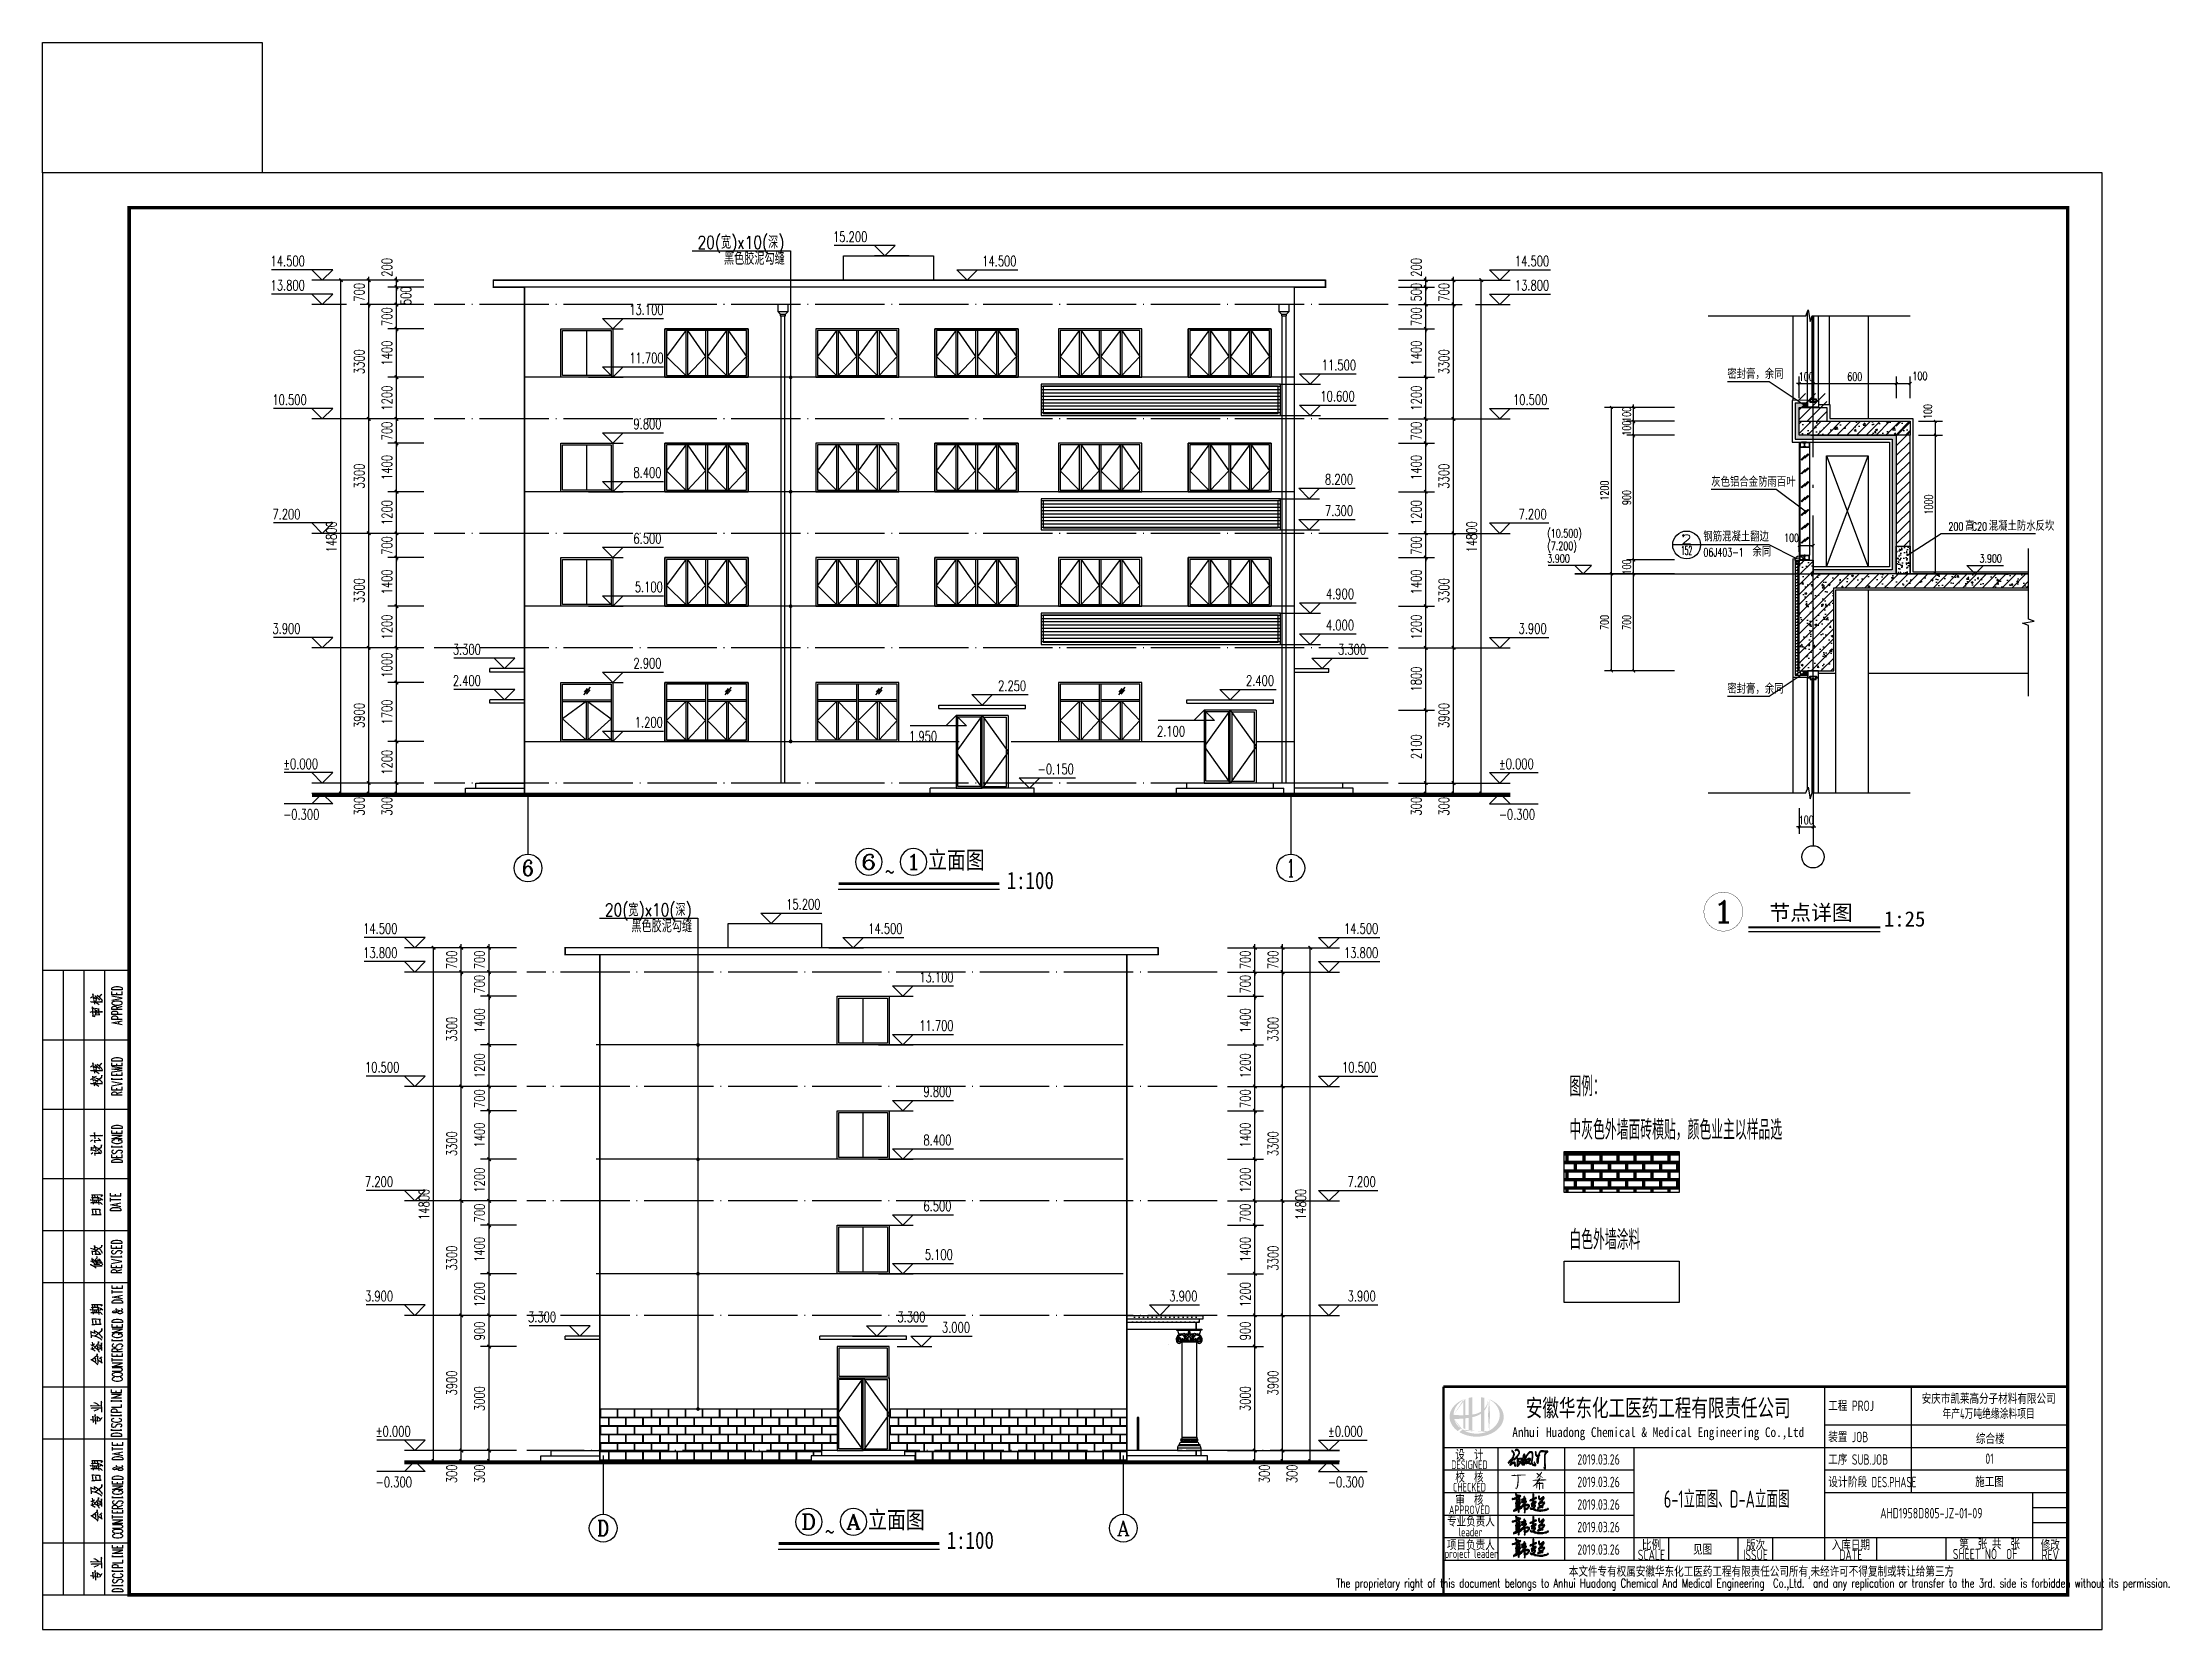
# Model space of a CAD drawing. Extents: x 5904849 to 6011887, y -826029 to -177002.
# Drawn here: x 5904849 to 5966187, y -679892 to -634133 of the extents above; entities that cross this region are included whole.
import ezdxf
from ezdxf.enums import TextEntityAlignment as Align

# ---------------------------------------------------------------- set-up
doc = ezdxf.new("R2010")
doc.units = 0
doc.header["$LTSCALE"] = 1000
doc.header["$MEASUREMENT"] = 0
doc.linetypes.add('DOTE', pattern=[2.42, 2, -0.2, 0.02, -0.2])
doc.layers.get('0').update_dxf_attribs({"linetype": 'CONTINUOUS'})
doc.layers.get('Defpoints').update_dxf_attribs({"linetype": 'CONTINUOUS'})
for name, color, linetype in [('0chuang', 5, 'CONTINUOUS'), ('A-ANNO-DIMS', 3, 'CONTINUOUS'), ('A-ANNO-HATC-SOLD', 252, 'CONTINUOUS'), ('A-WIND', 153, 'CONTINUOUS'), ('AXIS', 3, 'CONTINUOUS'), ('AXIS_TEXT', 7, 'CONTINUOUS'), ('DIM_ELEV', 3, 'CONTINUOUS'), ('DIM_IDEN', 3, 'CONTINUOUS'), ('DIM_SYMB', 3, 'CONTINUOUS'), ('DOTE', 252, 'CONTINUOUS'), ('E_STRM', 7, 'CONTINUOUS'), ('HATCH', 8, 'CONTINUOUS'), ('PUB_DIM', 3, 'CONTINUOUS'), ('PUB_HATCH', 8, 'CONTINUOUS'), ('PUB_TEXT', 7, 'CONTINUOUS'), ('PUB_TITLE', 4, 'CONTINUOUS'), ('S-COLU_DIM', 3, 'CONTINUOUS'), ('WALL', 2, 'CONTINUOUS'), ('WINDOW', 4, 'CONTINUOUS'), ('图名', 15, 'CONTINUOUS'), ('填充', 251, 'CONTINUOUS'), ('家具', 251, 'CONTINUOUS'), ('折断', 8, 'CONTINUOUS'), ('粉刷层', 140, 'CONTINUOUS'), ('粉刷线', 8, 'CONTINUOUS'), ('详图粉线', 127, 'CONTINUOUS'), ('辅助线', 251, 'CONTINUOUS')]:
    doc.layers.add(name, color=color, linetype=linetype)
doc.styles.add('-宋体', font='', dxfattribs={"width": 0.8})
doc.styles.add('_HZTXT', font='txt.shx', dxfattribs={"width": 0.8, "bigfont": 'HZTXT.shx'})
doc.styles.add('_TCH_AXIS', font='COMPLEX', dxfattribs={"bigfont": 'GBCBIG'})
doc.styles.add('_TCH_DIM', font='SIMPLEX', dxfattribs={"bigfont": 'GBCBIG'})
doc.styles.add('_TCH_DIM_T3', font='SIMPLEX', dxfattribs={"width": 0.705882, "bigfont": 'GBCBIG'})
doc.styles.add('_TCH_LABEL', font='COMPLEX', dxfattribs={"bigfont": 'GBCBIG'})
doc.styles.add('AHD', font='sceie.shx', dxfattribs={"width": 0.7, "bigfont": 'sceic.shx'})
doc.styles.add('COMPLEX', font='COMPLEX')
doc.styles.add('ECEC_TQ', font='txt_l.shx', dxfattribs={"bigfont": 'hztxt_l.shx'})
doc.styles.add('sceie', font='sceie.shx', dxfattribs={"bigfont": 'sceic.shx'})
doc.styles.add('STYLE-黑体', font='simhei.ttf')
doc.styles.add('宋体', font='', dxfattribs={"width": 0.7})
doc.styles.get('-宋体').set_extended_font_data('SimSun')
doc.styles.get('宋体').set_extended_font_data('SimSun')
doc.dimstyles.new('_TCH_ARCH&&100', dxfattribs={"dimtxt": 297.5, "dimasz": 100, "dimexe": 250, "dimexo": 300, "dimgap": 126.25, "dimtad": 1, "dimdec": 0, "dimzin": 0, "dimdsep": 46, "dimtxsty": '_TCH_DIM_T3', "dimblk": 'ARCHTICK', "dimcen": 0.09, "dimclrt": 7, "dimazin": 2, "dimtfac": 1, "dimtdec": 0, "dimtix": 1, "dimtmove": 2, "dimatfit": 3, "dimfxl": 0, "dimtolj": 1, "dimtzin": 0, "dimarcsym": 0})
doc.dimstyles.new('_TCH_ARCH&&20', dxfattribs={"dimtxt": 59.5, "dimasz": 20, "dimexe": 50, "dimexo": 60, "dimgap": 20, "dimtad": 1, "dimdec": 0, "dimzin": 0, "dimdsep": 46, "dimtxsty": '_TCH_DIM_T3', "dimblk": 'ARCHTICK', "dimcen": 0.09, "dimclrt": 7, "dimazin": 2, "dimtfac": 1, "dimtdec": 0, "dimtix": 1, "dimtmove": 2, "dimatfit": 3, "dimfxl": 0, "dimtolj": 1, "dimtzin": 0, "dimarcsym": 0})

msp = doc.modelspace()

# ---------------------------------------------------------------- texts
for s, height, style, width, p in [('安徽华东化工医药工程有限责任公司', 500, '宋体', 0.7, (5951444.3, -673492.1)), ('安庆市凯莱高分子材料有限公司', 300, 'sceie', 0.8, (5960973.1, -673222)), ('年产4万吨绝缘涂料项目', 300, 'sceie', 0.65, (5960973.1, -673657)), ('Anhui Huadong Chemical & Medical Engineering Co.,Ltd', 280, '宋体', 0.85, (5951444.3, -674242.1)), ('设  计', 300, 'AHD', 0.8, (5945999.4, -674842.1)), ('设  计', 300, 'AHD', 0.8, (5945999.4, -674842.1)), ('综合楼', 300, 'sceie', 0.8, (5961020.9, -674378.1)), ('DESIGNED', 250, 'AHD', 0.8, (5945999.4, -675142.1)), ('DESIGNED', 250, 'AHD', 0.8, (5945999.4, -675142.1)), ('校  核', 300, 'AHD', 0.8, (5945999.4, -675492.1)), ('校  核', 300, 'AHD', 0.8, (5945999.4, -675492.1)), ('2019.03.26', 300, 'AHD', 0.8, (5949724.2, -674988.8)), ('01', 300, 'sceie', 0.8, (5960999.4, -674967.1)), ('CHECKED', 250, 'AHD', 0.8, (5945999.4, -675792.1)), ('CHECKED', 250, 'AHD', 0.8, (5945999.4, -675792.1)), ('2019.03.26', 300, 'AHD', 0.8, (5949724.2, -675638.8)), ('6-1立面图、D-A立面图', 500, 'AHD', 0.7, (5953418.3, -676105.9)), ('施工图', 300, 'sceie', 0.8, (5960999.4, -675617.1)), ('APPROVED', 250, 'AHD', 0.8, (5945999.4, -676442.1)), ('APPROVED', 250, 'AHD', 0.8, (5945999.4, -676442.1)), ('审  核', 300, 'AHD', 0.8, (5945999.4, -676142.1)), ('审  核', 300, 'AHD', 0.8, (5945999.4, -676142.1)), ('2019.03.26', 300, 'AHD', 0.8, (5949724.2, -676288.8)), ('专业负责人', 300, 'AHD', 0.8, (5946042.3, -676762.1)), ('leader', 250, 'AHD', 0.8, (5946029.4, -677082.1)), ('2019.03.26', 300, 'AHD', 0.8, (5949724.2, -676938.8)), ('project leader', 250, 'AHD', 0.8, (5946049.4, -677742.1)), ('项目负责人', 300, 'AHD', 0.8, (5946039.4, -677442.1)), ('2019.03.26', 300, 'AHD', 0.8, (5949724.2, -677588.8)), ('SCALE', 300, 'sceie', 0.8, (5951249.4, -677742.1)), ('比例', 300, 'sceie', 0.8, (5951249.4, -677442.1)), ('见图', 300, 'sceie', 0.8, (5952725.3, -677579.1)), ('ISSUE', 300, 'sceie', 0.8, (5954249.4, -677742.1)), ('版次', 300, 'sceie', 0.8, (5954249.4, -677442.1)), ('入库日期', 300, 'sceie', 0.8, (5956999.4, -677442.1)), ('DATE', 300, 'sceie', 0.8, (5956999.4, -677742.1)), ('SHEET NO  OF  ', 300, 'sceie', 0.8, (5960999.4, -677717.1)), ('第  张 共  张', 300, 'sceie', 0.8, (5960999.4, -677417.1)), ('REV', 300, 'sceie', 0.8, (5962749.4, -677742.1)), ('修改', 300, 'sceie', 0.8, (5962749.4, -677442.1)), ('本文件专有权属安徽华东化工医药工程有限责任公司所有,未经许可不得复制或转让给第三方', 300, 'sceie', 0.8, (5954420.5, -678241.1)), ('The proprietary right of this document belongs to Anhui Huadong Chemical And Medical Engineering  Co.,Ltd.  and any replication or transfer to the 3rd. side is forbidden without its permission. ', 250, 'ECEC_TQ', 0.72, (5954249.4, -678592.1))]:
    msp.add_text(s, height=height, dxfattribs=dict(style=style, width=width)).set_placement(p, align=Align.MIDDLE)
at = {"style": 'sceie'}
for s, width, p in [('工程 PROJ', 0.8, (5956346.2, -673592.1)), ('装置 JOB', 0.8, (5956346.2, -674492.1)), ('工序 SUB.JOB', 0.8, (5956346.2, -675142.1)), ('设计阶段 DES.PHASE', 0.75, (5956346.2, -675792.1))]:
    msp.add_text(s, height=300, dxfattribs=dict(at, width=width)).set_placement(p)
at = {"style": 'sceie', "width": 0.8}
msp.add_attdef('AHD1958D805-JZ-01-09', text='200320-02-040', height=300, dxfattribs=at).set_placement((5959320.1, -676538.4), align=Align.MIDDLE)
at = {"layer": 'PUB_DIM', "style": '_HZTXT', "width": 0.8}
for s, p in [('20(宽)x10(深) ', (5923738.2, -640077.2, 3517.8)), ('黑色胶泥勾缝', (5924499.9, -640541.8, 3517.8)), ('20(宽)x10(深) ', (5921066.7, -659326, 3517.8)), ('黑色胶泥勾缝', (5921828.4, -659790.6, 3517.8))]:
    msp.add_text(s, height=365.69, dxfattribs=at).set_placement(p)
at = {"layer": 'PUB_TEXT', "style": '_TCH_DIM', "width": 0.705882}
for s, p in [('15.200', (5927646, -639881.1)), ('14.500', (5911425.2, -640581.1)), ('14.500', (5931947.5, -640581.1)), ('14.500', (5947310.2, -640581.1)), ('13.800', (5911425.2, -641281.1)), ('13.800', (5947310.2, -641281.1)), ('13.100', (5921769.6, -641981.1)), ('11.700', (5921769.6, -643381.1)), ('11.500', (5941741.5, -643581.1)), ('10.500', (5911478.8, -644581.1)), ('10.600', (5941701.5, -644481.1)), ('10.500', (5947256.5, -644581.1)), ('9.800', (5921889.6, -645281.1)), ('8.400', (5921889.6, -646681.1)), ('8.200', (5941834, -646881.1)), ('7.200', (5911478.8, -647881.1)), ('7.300', (5941834, -647781.1)), ('7.200', (5947416.5, -647881.1)), ('6.500', (5921889.6, -648581.1)), ('5.100', (5921929.6, -649981.1)), ('4.900', (5941861.5, -650181.1)), ('4.000', (5941861.5, -651081.1)), ('3.900', (5911478.8, -651181.1)), ('3.900', (5947416.5, -651181.1)), ('3.300', (5916680.9, -651781.1)), ('2.900', (5921889.6, -652181.1)), ('3.300', (5942209.1, -651781.1)), ('2.400', (5916680.9, -652681.1)), ('2.250', (5932406, -652831.1)), ('2.400', (5939556, -652681.1)), ('1.200', (5921929.6, -653881.1)), ('2.100', (5936989.4, -654141.1)), ('1.950', (5929839.4, -654291.1)), ('%%P0.000', (5911788.1, -655081.1)), ('-0.150', (5933548.8, -655231.1)), ('%%P0.000', (5946847.2, -655081.1)), ('-0.300', (5911788.1, -656541.1)), ('-0.300', (5946847.2, -656541.1)), ('15.200', (5926295.5, -659129.9)), ('14.500', (5914095.5, -659829.9)), ('14.500', (5928661.4, -659829.9)), ('14.500', (5942380.6, -659829.9)), ('13.800', (5914095.5, -660529.9)), ('13.800', (5942380.6, -660529.9)), ('13.100', (5930132.5, -661229.9)), ('11.700', (5930132.5, -662629.9)), ('10.500', (5914149.2, -663829.9)), ('10.500', (5942326.9, -663829.9)), ('9.800', (5930252.5, -664529.9)), ('8.400', (5930252.5, -665929.9)), ('7.200', (5914149.2, -667129.9)), ('7.200', (5942486.9, -667129.9)), ('6.500', (5930252.5, -667829.9)), ('5.100', (5930292.5, -669229.9)), ('3.900', (5914149.2, -670429.9)), ('3.900', (5937344.9, -670429.9)), ('3.900', (5942486.9, -670429.9)), ('3.300', (5918851.2, -671029.9)), ('3.300', (5929502.5, -671029.9)), ('3.000', (5930786.5, -671329.9)), ('%%P0.000', (5914458.5, -674329.9)), ('%%P0.000', (5941917.6, -674329.9)), ('-0.300', (5914458.5, -675789.9)), ('-0.300', (5941917.6, -675789.9))]:
    msp.add_text(s, height=297.5, dxfattribs=at).set_placement(p)
at = {"layer": 'PUB_TEXT', "style": '_TCH_LABEL', "width": 2.333333}
msp.add_text('1', height=633.6, dxfattribs=at).set_placement((5953005, -659511.6), (5953638.6, -659511.6), align=Align.FIT)
at = {"layer": 'PUB_TEXT', "style": '-宋体'}
for s, p in [('节点详图', (5954649.5, -659440.8, 133379)), ('1:25', (5957951.6, -659623.7, 133379))]:
    msp.add_text(s, height=440, dxfattribs=at).set_placement(p)
at = {"layer": 'PUB_TEXT', "color": 7, "linetype": 'Continuous', "style": 'STYLE-黑体', "width": 0.5}
for s, height, p in [('图例：', 499.79, (5948882.3, -664462.3)), ('中灰色外墙面砖横贴，颜色业主以样品选', 499.794, (5948882.3, -665715)), ('白色外墙涂料', 499.79, (5948882.3, -668883.3))]:
    msp.add_text(s, height=height, dxfattribs=at).set_placement(p)
at = {"layer": '图名', "style": '宋体', "width": 0.8}
for s, p in [('立面图', (5930383.8, -657953.2)), ('~', (5929145.7, -658300.5)), ('1:100', (5932655, -658542.2)), ('立面图', (5928654.1, -676980)), ('~', (5927416.1, -677327.3)), ('1:100', (5930925.3, -677569))]:
    msp.add_text(s, height=500, dxfattribs=at).set_placement(p)

# ---------------------------------------------------------------- blocks, each defined once
blk = doc.blocks.new('_ArchTick')
at = {"color": 0, "linetype": 'ByBlock', "const_width": 0.4}
blk.add_lwpolyline([(-0.5, -0.5), (0.5, 0.5)], dxfattribs=at)
blk = doc.blocks.new('*D709')
at = {"layer": 'Defpoints', "color": 0}
for p in [(5943652, -640986), (5943652, -641186), (5944740, -640986)]:
    blk.add_point(p, dxfattribs=at)
at = {"layer": 'PUB_DIM', "color": 0, "lineweight": -2}
for p, q in [((5944740, -640986), (5944740, -640886)), ((5943952, -640986), (5944990, -640986)), ((5943952, -641186), (5944990, -641186)), ((5944740, -641186), (5944740, -640986)), ((5944740, -641186), (5944740, -641286))]:
    blk.add_line(p, q, dxfattribs=at)
at = {"layer": 'PUB_DIM', "color": 0, "lineweight": -2, "xscale": 100, "yscale": 100, "zscale": 100}
for p, rotation in [((5944740, -640986), 270), ((5944740, -641186), 90)]:
    blk.add_blockref('_ArchTick', p, dxfattribs=dict(at, rotation=rotation))
at = {"layer": 'PUB_DIM', "color": 7, "insert": (5944465, -640616), "char_height": 297.5, "attachment_point": 5, "rotation": 90, "style": '_TCH_DIM_T3'}
blk.add_mtext('\\A1;200', dxfattribs=at)
blk = doc.blocks.new('*D710')
at = {"layer": 'Defpoints', "color": 0}
for p in [(5943652, -641186), (5944740, -641186), (5943652, -641686)]:
    blk.add_point(p, dxfattribs=at)
at = {"layer": 'PUB_DIM', "color": 0, "lineweight": -2}
for p, q in [((5943952, -641186), (5944990, -641186)), ((5944740, -641686), (5944740, -641186)), ((5943952, -641686), (5944990, -641686))]:
    blk.add_line(p, q, dxfattribs=at)
at = {"layer": 'PUB_DIM', "color": 0, "lineweight": -2, "xscale": 100, "yscale": 100, "zscale": 100}
for p, rotation in [((5944740, -641186), 90), ((5944740, -641686), 270)]:
    blk.add_blockref('_ArchTick', p, dxfattribs=dict(at, rotation=rotation))
at = {"layer": 'PUB_DIM', "color": 7, "insert": (5944464, -641331), "char_height": 297.5, "attachment_point": 5, "rotation": 90, "style": '_TCH_DIM_T3'}
blk.add_mtext('\\A1;500', dxfattribs=at)
blk = doc.blocks.new('*D711')
at = {"layer": 'Defpoints', "color": 0}
for p in [(5943652, -641686), (5944740, -641686), (5943652, -642386)]:
    blk.add_point(p, dxfattribs=at)
at = {"layer": 'PUB_DIM', "color": 0, "lineweight": -2}
for p, q in [((5944740, -641686), (5944740, -641586)), ((5943952, -641686), (5944990, -641686)), ((5944740, -642386), (5944740, -641686)), ((5943952, -642386), (5944990, -642386)), ((5944740, -642386), (5944740, -642486))]:
    blk.add_line(p, q, dxfattribs=at)
at = {"layer": 'PUB_DIM', "color": 0, "lineweight": -2, "xscale": 100, "yscale": 100, "zscale": 100}
for p, rotation in [((5944740, -641686), 270), ((5944740, -642386), 90)]:
    blk.add_blockref('_ArchTick', p, dxfattribs=dict(at, rotation=rotation))
at = {"layer": 'PUB_DIM', "color": 7, "insert": (5944465, -642036), "char_height": 297.5, "attachment_point": 5, "rotation": 90, "style": '_TCH_DIM_T3'}
blk.add_mtext('\\A1;700', dxfattribs=at)
blk = doc.blocks.new('*D712')
at = {"layer": 'Defpoints', "color": 0}
for p in [(5943652, -642386), (5944740, -642386), (5943652, -643786)]:
    blk.add_point(p, dxfattribs=at)
at = {"layer": 'PUB_DIM', "color": 0, "lineweight": -2}
for p, q in [((5943952, -642386), (5944990, -642386)), ((5944740, -643786), (5944740, -642386)), ((5943952, -643786), (5944990, -643786))]:
    blk.add_line(p, q, dxfattribs=at)
at = {"layer": 'PUB_DIM', "color": 0, "lineweight": -2, "xscale": 100, "yscale": 100, "zscale": 100}
for p, rotation in [((5944740, -642386), 90), ((5944740, -643786), 270)]:
    blk.add_blockref('_ArchTick', p, dxfattribs=dict(at, rotation=rotation))
at = {"layer": 'PUB_DIM', "color": 7, "insert": (5944465, -643086), "char_height": 297.5, "attachment_point": 5, "rotation": 90, "style": '_TCH_DIM_T3'}
blk.add_mtext('\\A1;1400', dxfattribs=at)
blk = doc.blocks.new('*D713')
at = {"layer": 'Defpoints', "color": 0}
for p in [(5943652, -643786), (5944740, -643786), (5943652, -644986)]:
    blk.add_point(p, dxfattribs=at)
at = {"layer": 'PUB_DIM', "color": 0, "lineweight": -2}
for p, q in [((5943952, -643786), (5944990, -643786)), ((5944740, -644986), (5944740, -643786)), ((5943952, -644986), (5944990, -644986))]:
    blk.add_line(p, q, dxfattribs=at)
at = {"layer": 'PUB_DIM', "color": 0, "lineweight": -2, "xscale": 100, "yscale": 100, "zscale": 100}
for p, rotation in [((5944740, -643786), 90), ((5944740, -644986), 270)]:
    blk.add_blockref('_ArchTick', p, dxfattribs=dict(at, rotation=rotation))
at = {"layer": 'PUB_DIM', "color": 7, "insert": (5944465, -644386), "char_height": 297.5, "attachment_point": 5, "rotation": 90, "style": '_TCH_DIM_T3'}
blk.add_mtext('\\A1;1200', dxfattribs=at)
blk = doc.blocks.new('*D714')
at = {"layer": 'Defpoints', "color": 0}
for p in [(5943652, -644986), (5944740, -644986), (5943652, -645686)]:
    blk.add_point(p, dxfattribs=at)
at = {"layer": 'PUB_DIM', "color": 0, "lineweight": -2}
for p, q in [((5943952, -644986), (5944990, -644986)), ((5944740, -644986), (5944740, -644886)), ((5944740, -645686), (5944740, -644986)), ((5943952, -645686), (5944990, -645686)), ((5944740, -645686), (5944740, -645786))]:
    blk.add_line(p, q, dxfattribs=at)
at = {"layer": 'PUB_DIM', "color": 0, "lineweight": -2, "xscale": 100, "yscale": 100, "zscale": 100}
for p, rotation in [((5944740, -644986), 270), ((5944740, -645686), 90)]:
    blk.add_blockref('_ArchTick', p, dxfattribs=dict(at, rotation=rotation))
at = {"layer": 'PUB_DIM', "color": 7, "insert": (5944465, -645336), "char_height": 297.5, "attachment_point": 5, "rotation": 90, "style": '_TCH_DIM_T3'}
blk.add_mtext('\\A1;700', dxfattribs=at)
blk = doc.blocks.new('*D715')
at = {"layer": 'Defpoints', "color": 0}
for p in [(5943652, -645686), (5944740, -645686), (5943652, -647086)]:
    blk.add_point(p, dxfattribs=at)
at = {"layer": 'PUB_DIM', "color": 0, "lineweight": -2}
for p, q in [((5943952, -645686), (5944990, -645686)), ((5944740, -647086), (5944740, -645686)), ((5943952, -647086), (5944990, -647086))]:
    blk.add_line(p, q, dxfattribs=at)
at = {"layer": 'PUB_DIM', "color": 0, "lineweight": -2, "xscale": 100, "yscale": 100, "zscale": 100}
for p, rotation in [((5944740, -645686), 90), ((5944740, -647086), 270)]:
    blk.add_blockref('_ArchTick', p, dxfattribs=dict(at, rotation=rotation))
at = {"layer": 'PUB_DIM', "color": 7, "insert": (5944465, -646386), "char_height": 297.5, "attachment_point": 5, "rotation": 90, "style": '_TCH_DIM_T3'}
blk.add_mtext('\\A1;1400', dxfattribs=at)
blk = doc.blocks.new('*D716')
at = {"layer": 'Defpoints', "color": 0}
for p in [(5943652, -647086), (5944740, -647086), (5943652, -648286)]:
    blk.add_point(p, dxfattribs=at)
at = {"layer": 'PUB_DIM', "color": 0, "lineweight": -2}
for p, q in [((5943952, -647086), (5944990, -647086)), ((5944740, -648286), (5944740, -647086)), ((5943952, -648286), (5944990, -648286))]:
    blk.add_line(p, q, dxfattribs=at)
at = {"layer": 'PUB_DIM', "color": 0, "lineweight": -2, "xscale": 100, "yscale": 100, "zscale": 100}
for p, rotation in [((5944740, -647086), 90), ((5944740, -648286), 270)]:
    blk.add_blockref('_ArchTick', p, dxfattribs=dict(at, rotation=rotation))
at = {"layer": 'PUB_DIM', "color": 7, "insert": (5944465, -647686), "char_height": 297.5, "attachment_point": 5, "rotation": 90, "style": '_TCH_DIM_T3'}
blk.add_mtext('\\A1;1200', dxfattribs=at)
blk = doc.blocks.new('*D717')
at = {"layer": 'Defpoints', "color": 0}
for p in [(5943652, -648286), (5944740, -648286), (5943652, -648986)]:
    blk.add_point(p, dxfattribs=at)
at = {"layer": 'PUB_DIM', "color": 0, "lineweight": -2}
for p, q in [((5943952, -648286), (5944990, -648286)), ((5944740, -648286), (5944740, -648186)), ((5944740, -648986), (5944740, -648286)), ((5943952, -648986), (5944990, -648986)), ((5944740, -648986), (5944740, -649086))]:
    blk.add_line(p, q, dxfattribs=at)
at = {"layer": 'PUB_DIM', "color": 0, "lineweight": -2, "xscale": 100, "yscale": 100, "zscale": 100}
for p, rotation in [((5944740, -648286), 270), ((5944740, -648986), 90)]:
    blk.add_blockref('_ArchTick', p, dxfattribs=dict(at, rotation=rotation))
at = {"layer": 'PUB_DIM', "color": 7, "insert": (5944465, -648636), "char_height": 297.5, "attachment_point": 5, "rotation": 90, "style": '_TCH_DIM_T3'}
blk.add_mtext('\\A1;700', dxfattribs=at)
blk = doc.blocks.new('*D718')
at = {"layer": 'Defpoints', "color": 0}
for p in [(5943652, -648986), (5944740, -648986), (5943652, -650386)]:
    blk.add_point(p, dxfattribs=at)
at = {"layer": 'PUB_DIM', "color": 0, "lineweight": -2}
for p, q in [((5943952, -648986), (5944990, -648986)), ((5944740, -650386), (5944740, -648986)), ((5943952, -650386), (5944990, -650386))]:
    blk.add_line(p, q, dxfattribs=at)
at = {"layer": 'PUB_DIM', "color": 0, "lineweight": -2, "xscale": 100, "yscale": 100, "zscale": 100}
for p, rotation in [((5944740, -648986), 90), ((5944740, -650386), 270)]:
    blk.add_blockref('_ArchTick', p, dxfattribs=dict(at, rotation=rotation))
at = {"layer": 'PUB_DIM', "color": 7, "insert": (5944465, -649686), "char_height": 297.5, "attachment_point": 5, "rotation": 90, "style": '_TCH_DIM_T3'}
blk.add_mtext('\\A1;1400', dxfattribs=at)
blk = doc.blocks.new('*D719')
at = {"layer": 'Defpoints', "color": 0}
for p in [(5943652, -650386), (5944740, -650386), (5943652, -651586)]:
    blk.add_point(p, dxfattribs=at)
at = {"layer": 'PUB_DIM', "color": 0, "lineweight": -2}
for p, q in [((5943952, -650386), (5944990, -650386)), ((5944740, -651586), (5944740, -650386)), ((5943952, -651586), (5944990, -651586))]:
    blk.add_line(p, q, dxfattribs=at)
at = {"layer": 'PUB_DIM', "color": 0, "lineweight": -2, "xscale": 100, "yscale": 100, "zscale": 100}
for p, rotation in [((5944740, -650386), 90), ((5944740, -651586), 270)]:
    blk.add_blockref('_ArchTick', p, dxfattribs=dict(at, rotation=rotation))
at = {"layer": 'PUB_DIM', "color": 7, "insert": (5944465, -650986), "char_height": 297.5, "attachment_point": 5, "rotation": 90, "style": '_TCH_DIM_T3'}
blk.add_mtext('\\A1;1200', dxfattribs=at)
blk = doc.blocks.new('*D720')
at = {"layer": 'Defpoints', "color": 0}
for p in [(5943652, -651586), (5944740, -651586), (5943652, -653386)]:
    blk.add_point(p, dxfattribs=at)
at = {"layer": 'PUB_DIM', "color": 0, "lineweight": -2}
for p, q in [((5943952, -651586), (5944990, -651586)), ((5944740, -653386), (5944740, -651586)), ((5943952, -653386), (5944990, -653386))]:
    blk.add_line(p, q, dxfattribs=at)
at = {"layer": 'PUB_DIM', "color": 0, "lineweight": -2, "xscale": 100, "yscale": 100, "zscale": 100}
for p, rotation in [((5944740, -651586), 90), ((5944740, -653386), 270)]:
    blk.add_blockref('_ArchTick', p, dxfattribs=dict(at, rotation=rotation))
at = {"layer": 'PUB_DIM', "color": 7, "insert": (5944465, -652486), "char_height": 297.5, "attachment_point": 5, "rotation": 90, "style": '_TCH_DIM_T3'}
blk.add_mtext('\\A1;1800', dxfattribs=at)
blk = doc.blocks.new('*D721')
at = {"layer": 'Defpoints', "color": 0}
for p in [(5943652, -653386), (5944740, -653386), (5943652, -655486)]:
    blk.add_point(p, dxfattribs=at)
at = {"layer": 'PUB_DIM', "color": 0, "lineweight": -2}
for p, q in [((5943952, -653386), (5944990, -653386)), ((5944740, -655486), (5944740, -653386)), ((5943952, -655486), (5944990, -655486))]:
    blk.add_line(p, q, dxfattribs=at)
at = {"layer": 'PUB_DIM', "color": 0, "lineweight": -2, "xscale": 100, "yscale": 100, "zscale": 100}
for p, rotation in [((5944740, -653386), 90), ((5944740, -655486), 270)]:
    blk.add_blockref('_ArchTick', p, dxfattribs=dict(at, rotation=rotation))
at = {"layer": 'PUB_DIM', "color": 7, "insert": (5944465, -654436), "char_height": 297.5, "attachment_point": 5, "rotation": 90, "style": '_TCH_DIM_T3'}
blk.add_mtext('\\A1;2100', dxfattribs=at)
blk = doc.blocks.new('*D722')
at = {"layer": 'Defpoints', "color": 0}
for p in [(5943652, -655486), (5944740, -655486), (5943652, -655786)]:
    blk.add_point(p, dxfattribs=at)
at = {"layer": 'PUB_DIM', "color": 0, "lineweight": -2}
for p, q in [((5943952, -655486), (5944990, -655486)), ((5944740, -655786), (5944740, -655486)), ((5943952, -655786), (5944990, -655786))]:
    blk.add_line(p, q, dxfattribs=at)
at = {"layer": 'PUB_DIM', "color": 0, "lineweight": -2, "xscale": 100, "yscale": 100, "zscale": 100}
for p, rotation in [((5944740, -655486), 90), ((5944740, -655786), 270)]:
    blk.add_blockref('_ArchTick', p, dxfattribs=dict(at, rotation=rotation))
at = {"layer": 'PUB_DIM', "color": 7, "insert": (5944465, -656156), "char_height": 297.5, "attachment_point": 5, "rotation": 90, "style": '_TCH_DIM_T3'}
blk.add_mtext('\\A1;300', dxfattribs=at)
blk = doc.blocks.new('*D723')
at = {"layer": 'Defpoints', "color": 0}
for p in [(5943652, -640986), (5946340, -640986), (5943652, -655786)]:
    blk.add_point(p, dxfattribs=at)
at = {"layer": 'PUB_DIM', "color": 0, "lineweight": -2}
for p, q in [((5943952, -640986), (5946590, -640986)), ((5946340, -655786), (5946340, -640986)), ((5943952, -655786), (5946590, -655786))]:
    blk.add_line(p, q, dxfattribs=at)
at = {"layer": 'PUB_DIM', "color": 0, "lineweight": -2, "xscale": 100, "yscale": 100, "zscale": 100}
for p, rotation in [((5946340, -640986), 90), ((5946340, -655786), 270)]:
    blk.add_blockref('_ArchTick', p, dxfattribs=dict(at, rotation=rotation))
at = {"layer": 'PUB_DIM', "color": 7, "insert": (5946065, -648386), "char_height": 297.5, "attachment_point": 5, "rotation": 90, "style": '_TCH_DIM_T3'}
blk.add_mtext('\\A1;14800', dxfattribs=at)
blk = doc.blocks.new('*D724')
at = {"layer": 'Defpoints', "color": 0}
for p in [(5943652, -640986), (5945540, -640986), (5943652, -641686)]:
    blk.add_point(p, dxfattribs=at)
at = {"layer": 'PUB_DIM', "color": 0, "lineweight": -2}
for p, q in [((5945540, -640986), (5945540, -640886)), ((5943952, -640986), (5945790, -640986)), ((5945540, -641686), (5945540, -640986)), ((5943952, -641686), (5945790, -641686)), ((5945540, -641686), (5945540, -641786))]:
    blk.add_line(p, q, dxfattribs=at)
at = {"layer": 'PUB_DIM', "color": 0, "lineweight": -2, "xscale": 100, "yscale": 100, "zscale": 100}
for p, rotation in [((5945540, -640986), 270), ((5945540, -641686), 90)]:
    blk.add_blockref('_ArchTick', p, dxfattribs=dict(at, rotation=rotation))
at = {"layer": 'PUB_DIM', "color": 7, "insert": (5945265, -641336), "char_height": 297.5, "attachment_point": 5, "rotation": 90, "style": '_TCH_DIM_T3'}
blk.add_mtext('\\A1;700', dxfattribs=at)
blk = doc.blocks.new('*D725')
at = {"layer": 'Defpoints', "color": 0}
for p in [(5943652, -641686), (5945540, -641686), (5943652, -644986)]:
    blk.add_point(p, dxfattribs=at)
at = {"layer": 'PUB_DIM', "color": 0, "lineweight": -2}
for p, q in [((5943952, -641686), (5945790, -641686)), ((5945540, -644986), (5945540, -641686)), ((5943952, -644986), (5945790, -644986))]:
    blk.add_line(p, q, dxfattribs=at)
at = {"layer": 'PUB_DIM', "color": 0, "lineweight": -2, "xscale": 100, "yscale": 100, "zscale": 100}
for p, rotation in [((5945540, -641686), 90), ((5945540, -644986), 270)]:
    blk.add_blockref('_ArchTick', p, dxfattribs=dict(at, rotation=rotation))
at = {"layer": 'PUB_DIM', "color": 7, "insert": (5945265, -643336), "char_height": 297.5, "attachment_point": 5, "rotation": 90, "style": '_TCH_DIM_T3'}
blk.add_mtext('\\A1;3300', dxfattribs=at)
blk = doc.blocks.new('*D726')
at = {"layer": 'Defpoints', "color": 0}
for p in [(5943652, -644986), (5945540, -644986), (5943652, -648286)]:
    blk.add_point(p, dxfattribs=at)
at = {"layer": 'PUB_DIM', "color": 0, "lineweight": -2}
for p, q in [((5943952, -644986), (5945790, -644986)), ((5945540, -648286), (5945540, -644986)), ((5943952, -648286), (5945790, -648286))]:
    blk.add_line(p, q, dxfattribs=at)
at = {"layer": 'PUB_DIM', "color": 0, "lineweight": -2, "xscale": 100, "yscale": 100, "zscale": 100}
for p, rotation in [((5945540, -644986), 90), ((5945540, -648286), 270)]:
    blk.add_blockref('_ArchTick', p, dxfattribs=dict(at, rotation=rotation))
at = {"layer": 'PUB_DIM', "color": 7, "insert": (5945265, -646636), "char_height": 297.5, "attachment_point": 5, "rotation": 90, "style": '_TCH_DIM_T3'}
blk.add_mtext('\\A1;3300', dxfattribs=at)
blk = doc.blocks.new('*D727')
at = {"layer": 'Defpoints', "color": 0}
for p in [(5943652, -648286), (5945540, -648286), (5943652, -651586)]:
    blk.add_point(p, dxfattribs=at)
at = {"layer": 'PUB_DIM', "color": 0, "lineweight": -2}
for p, q in [((5943952, -648286), (5945790, -648286)), ((5945540, -651586), (5945540, -648286)), ((5943952, -651586), (5945790, -651586))]:
    blk.add_line(p, q, dxfattribs=at)
at = {"layer": 'PUB_DIM', "color": 0, "lineweight": -2, "xscale": 100, "yscale": 100, "zscale": 100}
for p, rotation in [((5945540, -648286), 90), ((5945540, -651586), 270)]:
    blk.add_blockref('_ArchTick', p, dxfattribs=dict(at, rotation=rotation))
at = {"layer": 'PUB_DIM', "color": 7, "insert": (5945265, -649936), "char_height": 297.5, "attachment_point": 5, "rotation": 90, "style": '_TCH_DIM_T3'}
blk.add_mtext('\\A1;3300', dxfattribs=at)
blk = doc.blocks.new('*D728')
at = {"layer": 'Defpoints', "color": 0}
for p in [(5943652, -651586), (5945540, -651586), (5943652, -655486)]:
    blk.add_point(p, dxfattribs=at)
at = {"layer": 'PUB_DIM', "color": 0, "lineweight": -2}
for p, q in [((5943952, -651586), (5945790, -651586)), ((5945540, -655486), (5945540, -651586)), ((5943952, -655486), (5945790, -655486))]:
    blk.add_line(p, q, dxfattribs=at)
at = {"layer": 'PUB_DIM', "color": 0, "lineweight": -2, "xscale": 100, "yscale": 100, "zscale": 100}
for p, rotation in [((5945540, -651586), 90), ((5945540, -655486), 270)]:
    blk.add_blockref('_ArchTick', p, dxfattribs=dict(at, rotation=rotation))
at = {"layer": 'PUB_DIM', "color": 7, "insert": (5945265, -653536), "char_height": 297.5, "attachment_point": 5, "rotation": 90, "style": '_TCH_DIM_T3'}
blk.add_mtext('\\A1;3900', dxfattribs=at)
blk = doc.blocks.new('*D729')
at = {"layer": 'Defpoints', "color": 0}
for p in [(5943652, -655486), (5945540, -655486), (5943652, -655786)]:
    blk.add_point(p, dxfattribs=at)
at = {"layer": 'PUB_DIM', "color": 0, "lineweight": -2}
for p, q in [((5943952, -655486), (5945790, -655486)), ((5945540, -655786), (5945540, -655486)), ((5943952, -655786), (5945790, -655786))]:
    blk.add_line(p, q, dxfattribs=at)
at = {"layer": 'PUB_DIM', "color": 0, "lineweight": -2, "xscale": 100, "yscale": 100, "zscale": 100}
for p, rotation in [((5945540, -655486), 90), ((5945540, -655786), 270)]:
    blk.add_blockref('_ArchTick', p, dxfattribs=dict(at, rotation=rotation))
at = {"layer": 'PUB_DIM', "color": 7, "insert": (5945265, -656156), "char_height": 297.5, "attachment_point": 5, "rotation": 90, "style": '_TCH_DIM_T3'}
blk.add_mtext('\\A1;300', dxfattribs=at)
blk = doc.blocks.new('*D730')
at = {"layer": 'Defpoints', "color": 0}
for p in [(5915056, -640986), (5916144, -640986), (5916144, -641186)]:
    blk.add_point(p, dxfattribs=at)
at = {"layer": 'PUB_DIM', "color": 0, "lineweight": -2}
for p, q in [((5915056, -640986), (5915056, -640886)), ((5915844, -640986), (5914806, -640986)), ((5915844, -641186), (5914806, -641186)), ((5915056, -641186), (5915056, -640986)), ((5915056, -641186), (5915056, -641286))]:
    blk.add_line(p, q, dxfattribs=at)
at = {"layer": 'PUB_DIM', "color": 0, "lineweight": -2, "xscale": 100, "yscale": 100, "zscale": 100}
for p, rotation in [((5915056, -640986), 270), ((5915056, -641186), 90)]:
    blk.add_blockref('_ArchTick', p, dxfattribs=dict(at, rotation=rotation))
at = {"layer": 'PUB_DIM', "color": 7, "insert": (5914781, -640616), "char_height": 297.5, "attachment_point": 5, "rotation": 90, "style": '_TCH_DIM_T3'}
blk.add_mtext('\\A1;200', dxfattribs=at)
blk = doc.blocks.new('*D731')
at = {"layer": 'Defpoints', "color": 0}
for p in [(5915056, -641186), (5916144, -641186), (5916144, -641686)]:
    blk.add_point(p, dxfattribs=at)
at = {"layer": 'PUB_DIM', "color": 0, "lineweight": -2}
for p, q in [((5915844, -641186), (5914806, -641186)), ((5915056, -641686), (5915056, -641186)), ((5915844, -641686), (5914806, -641686))]:
    blk.add_line(p, q, dxfattribs=at)
at = {"layer": 'PUB_DIM', "color": 0, "lineweight": -2, "xscale": 100, "yscale": 100, "zscale": 100}
for p, rotation in [((5915056, -641186), 90), ((5915056, -641686), 270)]:
    blk.add_blockref('_ArchTick', p, dxfattribs=dict(at, rotation=rotation))
at = {"layer": 'PUB_DIM', "color": 7, "insert": (5915331, -641436), "char_height": 297.5, "attachment_point": 5, "rotation": 90, "style": '_TCH_DIM_T3'}
blk.add_mtext('\\A1;500', dxfattribs=at)
blk = doc.blocks.new('*D732')
at = {"layer": 'Defpoints', "color": 0}
for p in [(5915056, -641686), (5916144, -641686), (5916144, -642386)]:
    blk.add_point(p, dxfattribs=at)
at = {"layer": 'PUB_DIM', "color": 0, "lineweight": -2}
for p, q in [((5915056, -641686), (5915056, -641586)), ((5915844, -641686), (5914806, -641686)), ((5915056, -642386), (5915056, -641686)), ((5915844, -642386), (5914806, -642386)), ((5915056, -642386), (5915056, -642486))]:
    blk.add_line(p, q, dxfattribs=at)
at = {"layer": 'PUB_DIM', "color": 0, "lineweight": -2, "xscale": 100, "yscale": 100, "zscale": 100}
for p, rotation in [((5915056, -641686), 270), ((5915056, -642386), 90)]:
    blk.add_blockref('_ArchTick', p, dxfattribs=dict(at, rotation=rotation))
at = {"layer": 'PUB_DIM', "color": 7, "insert": (5914781, -642036), "char_height": 297.5, "attachment_point": 5, "rotation": 90, "style": '_TCH_DIM_T3'}
blk.add_mtext('\\A1;700', dxfattribs=at)
blk = doc.blocks.new('*D733')
at = {"layer": 'Defpoints', "color": 0}
for p in [(5915056, -642386), (5916144, -642386), (5916144, -643786)]:
    blk.add_point(p, dxfattribs=at)
at = {"layer": 'PUB_DIM', "color": 0, "lineweight": -2}
for p, q in [((5915844, -642386), (5914806, -642386)), ((5915056, -643786), (5915056, -642386)), ((5915844, -643786), (5914806, -643786))]:
    blk.add_line(p, q, dxfattribs=at)
at = {"layer": 'PUB_DIM', "color": 0, "lineweight": -2, "xscale": 100, "yscale": 100, "zscale": 100}
for p, rotation in [((5915056, -642386), 90), ((5915056, -643786), 270)]:
    blk.add_blockref('_ArchTick', p, dxfattribs=dict(at, rotation=rotation))
at = {"layer": 'PUB_DIM', "color": 7, "insert": (5914781, -643086), "char_height": 297.5, "attachment_point": 5, "rotation": 90, "style": '_TCH_DIM_T3'}
blk.add_mtext('\\A1;1400', dxfattribs=at)
blk = doc.blocks.new('*D734')
at = {"layer": 'Defpoints', "color": 0}
for p in [(5915056, -643786), (5916144, -643786), (5916144, -644986)]:
    blk.add_point(p, dxfattribs=at)
at = {"layer": 'PUB_DIM', "color": 0, "lineweight": -2}
for p, q in [((5915844, -643786), (5914806, -643786)), ((5915056, -644986), (5915056, -643786)), ((5915844, -644986), (5914806, -644986))]:
    blk.add_line(p, q, dxfattribs=at)
at = {"layer": 'PUB_DIM', "color": 0, "lineweight": -2, "xscale": 100, "yscale": 100, "zscale": 100}
for p, rotation in [((5915056, -643786), 90), ((5915056, -644986), 270)]:
    blk.add_blockref('_ArchTick', p, dxfattribs=dict(at, rotation=rotation))
at = {"layer": 'PUB_DIM', "color": 7, "insert": (5914781, -644386), "char_height": 297.5, "attachment_point": 5, "rotation": 90, "style": '_TCH_DIM_T3'}
blk.add_mtext('\\A1;1200', dxfattribs=at)
blk = doc.blocks.new('*D735')
at = {"layer": 'Defpoints', "color": 0}
for p in [(5915056, -644986), (5916144, -644986), (5916144, -645686)]:
    blk.add_point(p, dxfattribs=at)
at = {"layer": 'PUB_DIM', "color": 0, "lineweight": -2}
for p, q in [((5915844, -644986), (5914806, -644986)), ((5915056, -644986), (5915056, -644886)), ((5915056, -645686), (5915056, -644986)), ((5915844, -645686), (5914806, -645686)), ((5915056, -645686), (5915056, -645786))]:
    blk.add_line(p, q, dxfattribs=at)
at = {"layer": 'PUB_DIM', "color": 0, "lineweight": -2, "xscale": 100, "yscale": 100, "zscale": 100}
for p, rotation in [((5915056, -644986), 270), ((5915056, -645686), 90)]:
    blk.add_blockref('_ArchTick', p, dxfattribs=dict(at, rotation=rotation))
at = {"layer": 'PUB_DIM', "color": 7, "insert": (5914781, -645336), "char_height": 297.5, "attachment_point": 5, "rotation": 90, "style": '_TCH_DIM_T3'}
blk.add_mtext('\\A1;700', dxfattribs=at)
blk = doc.blocks.new('*D736')
at = {"layer": 'Defpoints', "color": 0}
for p in [(5915056, -645686), (5916144, -645686), (5916144, -647086)]:
    blk.add_point(p, dxfattribs=at)
at = {"layer": 'PUB_DIM', "color": 0, "lineweight": -2}
for p, q in [((5915844, -645686), (5914806, -645686)), ((5915056, -647086), (5915056, -645686)), ((5915844, -647086), (5914806, -647086))]:
    blk.add_line(p, q, dxfattribs=at)
at = {"layer": 'PUB_DIM', "color": 0, "lineweight": -2, "xscale": 100, "yscale": 100, "zscale": 100}
for p, rotation in [((5915056, -645686), 90), ((5915056, -647086), 270)]:
    blk.add_blockref('_ArchTick', p, dxfattribs=dict(at, rotation=rotation))
at = {"layer": 'PUB_DIM', "color": 7, "insert": (5914781, -646386), "char_height": 297.5, "attachment_point": 5, "rotation": 90, "style": '_TCH_DIM_T3'}
blk.add_mtext('\\A1;1400', dxfattribs=at)
blk = doc.blocks.new('*D737')
at = {"layer": 'Defpoints', "color": 0}
for p in [(5915056, -647086), (5916144, -647086), (5916144, -648286)]:
    blk.add_point(p, dxfattribs=at)
at = {"layer": 'PUB_DIM', "color": 0, "lineweight": -2}
for p, q in [((5915844, -647086), (5914806, -647086)), ((5915056, -648286), (5915056, -647086)), ((5915844, -648286), (5914806, -648286))]:
    blk.add_line(p, q, dxfattribs=at)
at = {"layer": 'PUB_DIM', "color": 0, "lineweight": -2, "xscale": 100, "yscale": 100, "zscale": 100}
for p, rotation in [((5915056, -647086), 90), ((5915056, -648286), 270)]:
    blk.add_blockref('_ArchTick', p, dxfattribs=dict(at, rotation=rotation))
at = {"layer": 'PUB_DIM', "color": 7, "insert": (5914781, -647686), "char_height": 297.5, "attachment_point": 5, "rotation": 90, "style": '_TCH_DIM_T3'}
blk.add_mtext('\\A1;1200', dxfattribs=at)
blk = doc.blocks.new('*D738')
at = {"layer": 'Defpoints', "color": 0}
for p in [(5915056, -648286), (5916144, -648286), (5916144, -648986)]:
    blk.add_point(p, dxfattribs=at)
at = {"layer": 'PUB_DIM', "color": 0, "lineweight": -2}
for p, q in [((5915844, -648286), (5914806, -648286)), ((5915056, -648286), (5915056, -648186)), ((5915056, -648986), (5915056, -648286)), ((5915844, -648986), (5914806, -648986)), ((5915056, -648986), (5915056, -649086))]:
    blk.add_line(p, q, dxfattribs=at)
at = {"layer": 'PUB_DIM', "color": 0, "lineweight": -2, "xscale": 100, "yscale": 100, "zscale": 100}
for p, rotation in [((5915056, -648286), 270), ((5915056, -648986), 90)]:
    blk.add_blockref('_ArchTick', p, dxfattribs=dict(at, rotation=rotation))
at = {"layer": 'PUB_DIM', "color": 7, "insert": (5914781, -648636), "char_height": 297.5, "attachment_point": 5, "rotation": 90, "style": '_TCH_DIM_T3'}
blk.add_mtext('\\A1;700', dxfattribs=at)
blk = doc.blocks.new('*D739')
at = {"layer": 'Defpoints', "color": 0}
for p in [(5915056, -648986), (5916144, -648986), (5916144, -650386)]:
    blk.add_point(p, dxfattribs=at)
at = {"layer": 'PUB_DIM', "color": 0, "lineweight": -2}
for p, q in [((5915844, -648986), (5914806, -648986)), ((5915056, -650386), (5915056, -648986)), ((5915844, -650386), (5914806, -650386))]:
    blk.add_line(p, q, dxfattribs=at)
at = {"layer": 'PUB_DIM', "color": 0, "lineweight": -2, "xscale": 100, "yscale": 100, "zscale": 100}
for p, rotation in [((5915056, -648986), 90), ((5915056, -650386), 270)]:
    blk.add_blockref('_ArchTick', p, dxfattribs=dict(at, rotation=rotation))
at = {"layer": 'PUB_DIM', "color": 7, "insert": (5914781, -649686), "char_height": 297.5, "attachment_point": 5, "rotation": 90, "style": '_TCH_DIM_T3'}
blk.add_mtext('\\A1;1400', dxfattribs=at)
blk = doc.blocks.new('*D740')
at = {"layer": 'Defpoints', "color": 0}
for p in [(5915056, -650386), (5916144, -650386), (5916144, -651586)]:
    blk.add_point(p, dxfattribs=at)
at = {"layer": 'PUB_DIM', "color": 0, "lineweight": -2}
for p, q in [((5915844, -650386), (5914806, -650386)), ((5915056, -651586), (5915056, -650386)), ((5915844, -651586), (5914806, -651586))]:
    blk.add_line(p, q, dxfattribs=at)
at = {"layer": 'PUB_DIM', "color": 0, "lineweight": -2, "xscale": 100, "yscale": 100, "zscale": 100}
for p, rotation in [((5915056, -650386), 90), ((5915056, -651586), 270)]:
    blk.add_blockref('_ArchTick', p, dxfattribs=dict(at, rotation=rotation))
at = {"layer": 'PUB_DIM', "color": 7, "insert": (5914781, -650986), "char_height": 297.5, "attachment_point": 5, "rotation": 90, "style": '_TCH_DIM_T3'}
blk.add_mtext('\\A1;1200', dxfattribs=at)
blk = doc.blocks.new('*D741')
at = {"layer": 'Defpoints', "color": 0}
for p in [(5915056, -651586), (5916144, -651586), (5916144, -652586)]:
    blk.add_point(p, dxfattribs=at)
at = {"layer": 'PUB_DIM', "color": 0, "lineweight": -2}
for p, q in [((5915844, -651586), (5914806, -651586)), ((5915056, -652586), (5915056, -651586)), ((5915844, -652586), (5914806, -652586))]:
    blk.add_line(p, q, dxfattribs=at)
at = {"layer": 'PUB_DIM', "color": 0, "lineweight": -2, "xscale": 100, "yscale": 100, "zscale": 100}
for p, rotation in [((5915056, -651586), 90), ((5915056, -652586), 270)]:
    blk.add_blockref('_ArchTick', p, dxfattribs=dict(at, rotation=rotation))
at = {"layer": 'PUB_DIM', "color": 7, "insert": (5914781, -652086), "char_height": 297.5, "attachment_point": 5, "rotation": 90, "style": '_TCH_DIM_T3'}
blk.add_mtext('\\A1;1000', dxfattribs=at)
blk = doc.blocks.new('*D742')
at = {"layer": 'Defpoints', "color": 0}
for p in [(5915056, -652586), (5916144, -652586), (5916144, -654286)]:
    blk.add_point(p, dxfattribs=at)
at = {"layer": 'PUB_DIM', "color": 0, "lineweight": -2}
for p, q in [((5915844, -652586), (5914806, -652586)), ((5915056, -654286), (5915056, -652586)), ((5915844, -654286), (5914806, -654286))]:
    blk.add_line(p, q, dxfattribs=at)
at = {"layer": 'PUB_DIM', "color": 0, "lineweight": -2, "xscale": 100, "yscale": 100, "zscale": 100}
for p, rotation in [((5915056, -652586), 90), ((5915056, -654286), 270)]:
    blk.add_blockref('_ArchTick', p, dxfattribs=dict(at, rotation=rotation))
at = {"layer": 'PUB_DIM', "color": 7, "insert": (5914781, -653436), "char_height": 297.5, "attachment_point": 5, "rotation": 90, "style": '_TCH_DIM_T3'}
blk.add_mtext('\\A1;1700', dxfattribs=at)
blk = doc.blocks.new('*D743')
at = {"layer": 'Defpoints', "color": 0}
for p in [(5915056, -654286), (5916144, -654286), (5916144, -655486)]:
    blk.add_point(p, dxfattribs=at)
at = {"layer": 'PUB_DIM', "color": 0, "lineweight": -2}
for p, q in [((5915844, -654286), (5914806, -654286)), ((5915056, -655486), (5915056, -654286)), ((5915844, -655486), (5914806, -655486))]:
    blk.add_line(p, q, dxfattribs=at)
at = {"layer": 'PUB_DIM', "color": 0, "lineweight": -2, "xscale": 100, "yscale": 100, "zscale": 100}
for p, rotation in [((5915056, -654286), 90), ((5915056, -655486), 270)]:
    blk.add_blockref('_ArchTick', p, dxfattribs=dict(at, rotation=rotation))
at = {"layer": 'PUB_DIM', "color": 7, "insert": (5914781, -654886), "char_height": 297.5, "attachment_point": 5, "rotation": 90, "style": '_TCH_DIM_T3'}
blk.add_mtext('\\A1;1200', dxfattribs=at)
blk = doc.blocks.new('*D744')
at = {"layer": 'Defpoints', "color": 0}
for p in [(5915056, -655486), (5916144, -655486), (5916144, -655786)]:
    blk.add_point(p, dxfattribs=at)
at = {"layer": 'PUB_DIM', "color": 0, "lineweight": -2}
for p, q in [((5915844, -655486), (5914806, -655486)), ((5915056, -655786), (5915056, -655486)), ((5915844, -655786), (5914806, -655786))]:
    blk.add_line(p, q, dxfattribs=at)
at = {"layer": 'PUB_DIM', "color": 0, "lineweight": -2, "xscale": 100, "yscale": 100, "zscale": 100}
for p, rotation in [((5915056, -655486), 90), ((5915056, -655786), 270)]:
    blk.add_blockref('_ArchTick', p, dxfattribs=dict(at, rotation=rotation))
at = {"layer": 'PUB_DIM', "color": 7, "insert": (5914781, -656156), "char_height": 297.5, "attachment_point": 5, "rotation": 90, "style": '_TCH_DIM_T3'}
blk.add_mtext('\\A1;300', dxfattribs=at)
blk = doc.blocks.new('*D745')
at = {"layer": 'Defpoints', "color": 0}
for p in [(5913456, -640986), (5916144, -640986), (5916144, -655786)]:
    blk.add_point(p, dxfattribs=at)
at = {"layer": 'PUB_DIM', "color": 0, "lineweight": -2}
for p, q in [((5915844, -640986), (5913206, -640986)), ((5913456, -655786), (5913456, -640986)), ((5915844, -655786), (5913206, -655786))]:
    blk.add_line(p, q, dxfattribs=at)
at = {"layer": 'PUB_DIM', "color": 0, "lineweight": -2, "xscale": 100, "yscale": 100, "zscale": 100}
for p, rotation in [((5913456, -640986), 90), ((5913456, -655786), 270)]:
    blk.add_blockref('_ArchTick', p, dxfattribs=dict(at, rotation=rotation))
at = {"layer": 'PUB_DIM', "color": 7, "insert": (5913181, -648386), "char_height": 297.5, "attachment_point": 5, "rotation": 90, "style": '_TCH_DIM_T3'}
blk.add_mtext('\\A1;14800', dxfattribs=at)
blk = doc.blocks.new('*D746')
at = {"layer": 'Defpoints', "color": 0}
for p in [(5914256, -640986), (5916144, -640986), (5916144, -641686)]:
    blk.add_point(p, dxfattribs=at)
at = {"layer": 'PUB_DIM', "color": 0, "lineweight": -2}
for p, q in [((5914256, -640986), (5914256, -640886)), ((5915844, -640986), (5914006, -640986)), ((5914256, -641686), (5914256, -640986)), ((5915844, -641686), (5914006, -641686)), ((5914256, -641686), (5914256, -641786))]:
    blk.add_line(p, q, dxfattribs=at)
at = {"layer": 'PUB_DIM', "color": 0, "lineweight": -2, "xscale": 100, "yscale": 100, "zscale": 100}
for p, rotation in [((5914256, -640986), 270), ((5914256, -641686), 90)]:
    blk.add_blockref('_ArchTick', p, dxfattribs=dict(at, rotation=rotation))
at = {"layer": 'PUB_DIM', "color": 7, "insert": (5913981, -641336), "char_height": 297.5, "attachment_point": 5, "rotation": 90, "style": '_TCH_DIM_T3'}
blk.add_mtext('\\A1;700', dxfattribs=at)
blk = doc.blocks.new('*D747')
at = {"layer": 'Defpoints', "color": 0}
for p in [(5914256, -641686), (5916144, -641686), (5916144, -644986)]:
    blk.add_point(p, dxfattribs=at)
at = {"layer": 'PUB_DIM', "color": 0, "lineweight": -2}
for p, q in [((5915844, -641686), (5914006, -641686)), ((5914256, -644986), (5914256, -641686)), ((5915844, -644986), (5914006, -644986))]:
    blk.add_line(p, q, dxfattribs=at)
at = {"layer": 'PUB_DIM', "color": 0, "lineweight": -2, "xscale": 100, "yscale": 100, "zscale": 100}
for p, rotation in [((5914256, -641686), 90), ((5914256, -644986), 270)]:
    blk.add_blockref('_ArchTick', p, dxfattribs=dict(at, rotation=rotation))
at = {"layer": 'PUB_DIM', "color": 7, "insert": (5913981, -643336), "char_height": 297.5, "attachment_point": 5, "rotation": 90, "style": '_TCH_DIM_T3'}
blk.add_mtext('\\A1;3300', dxfattribs=at)
blk = doc.blocks.new('*D748')
at = {"layer": 'Defpoints', "color": 0}
for p in [(5914256, -644986), (5916144, -644986), (5916144, -648286)]:
    blk.add_point(p, dxfattribs=at)
at = {"layer": 'PUB_DIM', "color": 0, "lineweight": -2}
for p, q in [((5915844, -644986), (5914006, -644986)), ((5914256, -648286), (5914256, -644986)), ((5915844, -648286), (5914006, -648286))]:
    blk.add_line(p, q, dxfattribs=at)
at = {"layer": 'PUB_DIM', "color": 0, "lineweight": -2, "xscale": 100, "yscale": 100, "zscale": 100}
for p, rotation in [((5914256, -644986), 90), ((5914256, -648286), 270)]:
    blk.add_blockref('_ArchTick', p, dxfattribs=dict(at, rotation=rotation))
at = {"layer": 'PUB_DIM', "color": 7, "insert": (5913981, -646636), "char_height": 297.5, "attachment_point": 5, "rotation": 90, "style": '_TCH_DIM_T3'}
blk.add_mtext('\\A1;3300', dxfattribs=at)
blk = doc.blocks.new('*D749')
at = {"layer": 'Defpoints', "color": 0}
for p in [(5914256, -648286), (5916144, -648286), (5916144, -651586)]:
    blk.add_point(p, dxfattribs=at)
at = {"layer": 'PUB_DIM', "color": 0, "lineweight": -2}
for p, q in [((5915844, -648286), (5914006, -648286)), ((5914256, -651586), (5914256, -648286)), ((5915844, -651586), (5914006, -651586))]:
    blk.add_line(p, q, dxfattribs=at)
at = {"layer": 'PUB_DIM', "color": 0, "lineweight": -2, "xscale": 100, "yscale": 100, "zscale": 100}
for p, rotation in [((5914256, -648286), 90), ((5914256, -651586), 270)]:
    blk.add_blockref('_ArchTick', p, dxfattribs=dict(at, rotation=rotation))
at = {"layer": 'PUB_DIM', "color": 7, "insert": (5913981, -649936), "char_height": 297.5, "attachment_point": 5, "rotation": 90, "style": '_TCH_DIM_T3'}
blk.add_mtext('\\A1;3300', dxfattribs=at)
blk = doc.blocks.new('*D750')
at = {"layer": 'Defpoints', "color": 0}
for p in [(5914256, -651586), (5916144, -651586), (5916144, -655486)]:
    blk.add_point(p, dxfattribs=at)
at = {"layer": 'PUB_DIM', "color": 0, "lineweight": -2}
for p, q in [((5915844, -651586), (5914006, -651586)), ((5914256, -655486), (5914256, -651586)), ((5915844, -655486), (5914006, -655486))]:
    blk.add_line(p, q, dxfattribs=at)
at = {"layer": 'PUB_DIM', "color": 0, "lineweight": -2, "xscale": 100, "yscale": 100, "zscale": 100}
for p, rotation in [((5914256, -651586), 90), ((5914256, -655486), 270)]:
    blk.add_blockref('_ArchTick', p, dxfattribs=dict(at, rotation=rotation))
at = {"layer": 'PUB_DIM', "color": 7, "insert": (5913981, -653536), "char_height": 297.5, "attachment_point": 5, "rotation": 90, "style": '_TCH_DIM_T3'}
blk.add_mtext('\\A1;3900', dxfattribs=at)
blk = doc.blocks.new('*D751')
at = {"layer": 'Defpoints', "color": 0}
for p in [(5914256, -655486), (5916144, -655486), (5916144, -655786)]:
    blk.add_point(p, dxfattribs=at)
at = {"layer": 'PUB_DIM', "color": 0, "lineweight": -2}
for p, q in [((5915844, -655486), (5914006, -655486)), ((5914256, -655786), (5914256, -655486)), ((5915844, -655786), (5914006, -655786))]:
    blk.add_line(p, q, dxfattribs=at)
at = {"layer": 'PUB_DIM', "color": 0, "lineweight": -2, "xscale": 100, "yscale": 100, "zscale": 100}
for p, rotation in [((5914256, -655486), 90), ((5914256, -655786), 270)]:
    blk.add_blockref('_ArchTick', p, dxfattribs=dict(at, rotation=rotation))
at = {"layer": 'PUB_DIM', "color": 7, "insert": (5913981, -656156), "char_height": 297.5, "attachment_point": 5, "rotation": 90, "style": '_TCH_DIM_T3'}
blk.add_mtext('\\A1;300', dxfattribs=at)
blk = doc.blocks.new('*D794')
at = {"layer": 'Defpoints', "color": 0}
for p in [(5938722, -660235), (5939810, -660235), (5938722, -660935)]:
    blk.add_point(p, dxfattribs=at)
at = {"layer": 'PUB_DIM', "color": 0, "lineweight": -2}
for p, q in [((5939022, -660235), (5940060, -660235)), ((5939810, -660235), (5939810, -660135)), ((5939810, -660935), (5939810, -660235)), ((5939022, -660935), (5940060, -660935)), ((5939810, -660935), (5939810, -661035))]:
    blk.add_line(p, q, dxfattribs=at)
at = {"layer": 'PUB_DIM', "color": 0, "lineweight": -2, "xscale": 100, "yscale": 100, "zscale": 100}
for p, rotation in [((5939810, -660235), 270), ((5939810, -660935), 90)]:
    blk.add_blockref('_ArchTick', p, dxfattribs=dict(at, rotation=rotation))
at = {"layer": 'PUB_DIM', "color": 7, "insert": (5939535, -660585), "char_height": 297.5, "attachment_point": 5, "rotation": 90, "style": '_TCH_DIM_T3'}
blk.add_mtext('\\A1;700', dxfattribs=at)
blk = doc.blocks.new('*D795')
at = {"layer": 'Defpoints', "color": 0}
for p in [(5938722, -660935), (5939810, -660935), (5938722, -661635)]:
    blk.add_point(p, dxfattribs=at)
at = {"layer": 'PUB_DIM', "color": 0, "lineweight": -2}
for p, q in [((5939022, -660935), (5940060, -660935)), ((5939810, -660935), (5939810, -660835)), ((5939810, -661635), (5939810, -660935)), ((5939022, -661635), (5940060, -661635)), ((5939810, -661635), (5939810, -661735))]:
    blk.add_line(p, q, dxfattribs=at)
at = {"layer": 'PUB_DIM', "color": 0, "lineweight": -2, "xscale": 100, "yscale": 100, "zscale": 100}
for p, rotation in [((5939810, -660935), 270), ((5939810, -661635), 90)]:
    blk.add_blockref('_ArchTick', p, dxfattribs=dict(at, rotation=rotation))
at = {"layer": 'PUB_DIM', "color": 7, "insert": (5939535, -661285), "char_height": 297.5, "attachment_point": 5, "rotation": 90, "style": '_TCH_DIM_T3'}
blk.add_mtext('\\A1;700', dxfattribs=at)
blk = doc.blocks.new('*D796')
at = {"layer": 'Defpoints', "color": 0}
for p in [(5938722, -661635), (5939810, -661635), (5938722, -663035)]:
    blk.add_point(p, dxfattribs=at)
at = {"layer": 'PUB_DIM', "color": 0, "lineweight": -2}
for p, q in [((5939022, -661635), (5940060, -661635)), ((5939810, -663035), (5939810, -661635)), ((5939022, -663035), (5940060, -663035))]:
    blk.add_line(p, q, dxfattribs=at)
at = {"layer": 'PUB_DIM', "color": 0, "lineweight": -2, "xscale": 100, "yscale": 100, "zscale": 100}
for p, rotation in [((5939810, -661635), 90), ((5939810, -663035), 270)]:
    blk.add_blockref('_ArchTick', p, dxfattribs=dict(at, rotation=rotation))
at = {"layer": 'PUB_DIM', "color": 7, "insert": (5939535, -662335), "char_height": 297.5, "attachment_point": 5, "rotation": 90, "style": '_TCH_DIM_T3'}
blk.add_mtext('\\A1;1400', dxfattribs=at)
blk = doc.blocks.new('*D797')
at = {"layer": 'Defpoints', "color": 0}
for p in [(5938722, -663035), (5939810, -663035), (5938722, -664235)]:
    blk.add_point(p, dxfattribs=at)
at = {"layer": 'PUB_DIM', "color": 0, "lineweight": -2}
for p, q in [((5939022, -663035), (5940060, -663035)), ((5939810, -664235), (5939810, -663035)), ((5939022, -664235), (5940060, -664235))]:
    blk.add_line(p, q, dxfattribs=at)
at = {"layer": 'PUB_DIM', "color": 0, "lineweight": -2, "xscale": 100, "yscale": 100, "zscale": 100}
for p, rotation in [((5939810, -663035), 90), ((5939810, -664235), 270)]:
    blk.add_blockref('_ArchTick', p, dxfattribs=dict(at, rotation=rotation))
at = {"layer": 'PUB_DIM', "color": 7, "insert": (5939535, -663635), "char_height": 297.5, "attachment_point": 5, "rotation": 90, "style": '_TCH_DIM_T3'}
blk.add_mtext('\\A1;1200', dxfattribs=at)
blk = doc.blocks.new('*D798')
at = {"layer": 'Defpoints', "color": 0}
for p in [(5938722, -664235), (5939810, -664235), (5938722, -664935)]:
    blk.add_point(p, dxfattribs=at)
at = {"layer": 'PUB_DIM', "color": 0, "lineweight": -2}
for p, q in [((5939022, -664235), (5940060, -664235)), ((5939810, -664235), (5939810, -664135)), ((5939810, -664935), (5939810, -664235)), ((5939022, -664935), (5940060, -664935)), ((5939810, -664935), (5939810, -665035))]:
    blk.add_line(p, q, dxfattribs=at)
at = {"layer": 'PUB_DIM', "color": 0, "lineweight": -2, "xscale": 100, "yscale": 100, "zscale": 100}
for p, rotation in [((5939810, -664235), 270), ((5939810, -664935), 90)]:
    blk.add_blockref('_ArchTick', p, dxfattribs=dict(at, rotation=rotation))
at = {"layer": 'PUB_DIM', "color": 7, "insert": (5939535, -664585), "char_height": 297.5, "attachment_point": 5, "rotation": 90, "style": '_TCH_DIM_T3'}
blk.add_mtext('\\A1;700', dxfattribs=at)
blk = doc.blocks.new('*D799')
at = {"layer": 'Defpoints', "color": 0}
for p in [(5938722, -664935), (5939810, -664935), (5938722, -666335)]:
    blk.add_point(p, dxfattribs=at)
at = {"layer": 'PUB_DIM', "color": 0, "lineweight": -2}
for p, q in [((5939022, -664935), (5940060, -664935)), ((5939810, -666335), (5939810, -664935)), ((5939022, -666335), (5940060, -666335))]:
    blk.add_line(p, q, dxfattribs=at)
at = {"layer": 'PUB_DIM', "color": 0, "lineweight": -2, "xscale": 100, "yscale": 100, "zscale": 100}
for p, rotation in [((5939810, -664935), 90), ((5939810, -666335), 270)]:
    blk.add_blockref('_ArchTick', p, dxfattribs=dict(at, rotation=rotation))
at = {"layer": 'PUB_DIM', "color": 7, "insert": (5939535, -665635), "char_height": 297.5, "attachment_point": 5, "rotation": 90, "style": '_TCH_DIM_T3'}
blk.add_mtext('\\A1;1400', dxfattribs=at)
blk = doc.blocks.new('*D800')
at = {"layer": 'Defpoints', "color": 0}
for p in [(5938722, -666335), (5939810, -666335), (5938722, -667535)]:
    blk.add_point(p, dxfattribs=at)
at = {"layer": 'PUB_DIM', "color": 0, "lineweight": -2}
for p, q in [((5939022, -666335), (5940060, -666335)), ((5939810, -667535), (5939810, -666335)), ((5939022, -667535), (5940060, -667535))]:
    blk.add_line(p, q, dxfattribs=at)
at = {"layer": 'PUB_DIM', "color": 0, "lineweight": -2, "xscale": 100, "yscale": 100, "zscale": 100}
for p, rotation in [((5939810, -666335), 90), ((5939810, -667535), 270)]:
    blk.add_blockref('_ArchTick', p, dxfattribs=dict(at, rotation=rotation))
at = {"layer": 'PUB_DIM', "color": 7, "insert": (5939535, -666935), "char_height": 297.5, "attachment_point": 5, "rotation": 90, "style": '_TCH_DIM_T3'}
blk.add_mtext('\\A1;1200', dxfattribs=at)
blk = doc.blocks.new('*D801')
at = {"layer": 'Defpoints', "color": 0}
for p in [(5938722, -667535), (5939810, -667535), (5938722, -668235)]:
    blk.add_point(p, dxfattribs=at)
at = {"layer": 'PUB_DIM', "color": 0, "lineweight": -2}
for p, q in [((5939022, -667535), (5940060, -667535)), ((5939810, -667535), (5939810, -667435)), ((5939810, -668235), (5939810, -667535)), ((5939022, -668235), (5940060, -668235)), ((5939810, -668235), (5939810, -668335))]:
    blk.add_line(p, q, dxfattribs=at)
at = {"layer": 'PUB_DIM', "color": 0, "lineweight": -2, "xscale": 100, "yscale": 100, "zscale": 100}
for p, rotation in [((5939810, -667535), 270), ((5939810, -668235), 90)]:
    blk.add_blockref('_ArchTick', p, dxfattribs=dict(at, rotation=rotation))
at = {"layer": 'PUB_DIM', "color": 7, "insert": (5939535, -667885), "char_height": 297.5, "attachment_point": 5, "rotation": 90, "style": '_TCH_DIM_T3'}
blk.add_mtext('\\A1;700', dxfattribs=at)
blk = doc.blocks.new('*D802')
at = {"layer": 'Defpoints', "color": 0}
for p in [(5938722, -668235), (5939810, -668235), (5938722, -669635)]:
    blk.add_point(p, dxfattribs=at)
at = {"layer": 'PUB_DIM', "color": 0, "lineweight": -2}
for p, q in [((5939022, -668235), (5940060, -668235)), ((5939810, -669635), (5939810, -668235)), ((5939022, -669635), (5940060, -669635))]:
    blk.add_line(p, q, dxfattribs=at)
at = {"layer": 'PUB_DIM', "color": 0, "lineweight": -2, "xscale": 100, "yscale": 100, "zscale": 100}
for p, rotation in [((5939810, -668235), 90), ((5939810, -669635), 270)]:
    blk.add_blockref('_ArchTick', p, dxfattribs=dict(at, rotation=rotation))
at = {"layer": 'PUB_DIM', "color": 7, "insert": (5939535, -668935), "char_height": 297.5, "attachment_point": 5, "rotation": 90, "style": '_TCH_DIM_T3'}
blk.add_mtext('\\A1;1400', dxfattribs=at)
blk = doc.blocks.new('*D803')
at = {"layer": 'Defpoints', "color": 0}
for p in [(5938722, -669635), (5939810, -669635), (5938722, -670835)]:
    blk.add_point(p, dxfattribs=at)
at = {"layer": 'PUB_DIM', "color": 0, "lineweight": -2}
for p, q in [((5939022, -669635), (5940060, -669635)), ((5939810, -670835), (5939810, -669635)), ((5939022, -670835), (5940060, -670835))]:
    blk.add_line(p, q, dxfattribs=at)
at = {"layer": 'PUB_DIM', "color": 0, "lineweight": -2, "xscale": 100, "yscale": 100, "zscale": 100}
for p, rotation in [((5939810, -669635), 90), ((5939810, -670835), 270)]:
    blk.add_blockref('_ArchTick', p, dxfattribs=dict(at, rotation=rotation))
at = {"layer": 'PUB_DIM', "color": 7, "insert": (5939535, -670235), "char_height": 297.5, "attachment_point": 5, "rotation": 90, "style": '_TCH_DIM_T3'}
blk.add_mtext('\\A1;1200', dxfattribs=at)
blk = doc.blocks.new('*D804')
at = {"layer": 'Defpoints', "color": 0}
for p in [(5938722, -670835), (5939810, -670835), (5938722, -671735)]:
    blk.add_point(p, dxfattribs=at)
at = {"layer": 'PUB_DIM', "color": 0, "lineweight": -2}
for p, q in [((5939022, -670835), (5940060, -670835)), ((5939810, -671735), (5939810, -670835)), ((5939022, -671735), (5940060, -671735))]:
    blk.add_line(p, q, dxfattribs=at)
at = {"layer": 'PUB_DIM', "color": 0, "lineweight": -2, "xscale": 100, "yscale": 100, "zscale": 100}
for p, rotation in [((5939810, -670835), 90), ((5939810, -671735), 270)]:
    blk.add_blockref('_ArchTick', p, dxfattribs=dict(at, rotation=rotation))
at = {"layer": 'PUB_DIM', "color": 7, "insert": (5939535, -671285), "char_height": 297.5, "attachment_point": 5, "rotation": 90, "style": '_TCH_DIM_T3'}
blk.add_mtext('\\A1;900', dxfattribs=at)
blk = doc.blocks.new('*D805')
at = {"layer": 'Defpoints', "color": 0}
for p in [(5938722, -671735), (5939810, -671735), (5938722, -674735)]:
    blk.add_point(p, dxfattribs=at)
at = {"layer": 'PUB_DIM', "color": 0, "lineweight": -2}
for p, q in [((5939022, -671735), (5940060, -671735)), ((5939810, -674735), (5939810, -671735)), ((5939022, -674735), (5940060, -674735))]:
    blk.add_line(p, q, dxfattribs=at)
at = {"layer": 'PUB_DIM', "color": 0, "lineweight": -2, "xscale": 100, "yscale": 100, "zscale": 100}
for p, rotation in [((5939810, -671735), 90), ((5939810, -674735), 270)]:
    blk.add_blockref('_ArchTick', p, dxfattribs=dict(at, rotation=rotation))
at = {"layer": 'PUB_DIM', "color": 7, "insert": (5939535, -673235), "char_height": 297.5, "attachment_point": 5, "rotation": 90, "style": '_TCH_DIM_T3'}
blk.add_mtext('\\A1;3000', dxfattribs=at)
blk = doc.blocks.new('*D806')
at = {"layer": 'Defpoints', "color": 0}
for p in [(5938722, -674735), (5938722, -675035), (5939810, -674735)]:
    blk.add_point(p, dxfattribs=at)
at = {"layer": 'PUB_DIM', "color": 0, "lineweight": -2}
for p, q in [((5939022, -674735), (5940060, -674735)), ((5939022, -675035), (5940060, -675035)), ((5939810, -675035), (5939810, -674735))]:
    blk.add_line(p, q, dxfattribs=at)
at = {"layer": 'PUB_DIM', "color": 0, "lineweight": -2, "xscale": 100, "yscale": 100, "zscale": 100}
for p, rotation in [((5939810, -674735), 90), ((5939810, -675035), 270)]:
    blk.add_blockref('_ArchTick', p, dxfattribs=dict(at, rotation=rotation))
at = {"layer": 'PUB_DIM', "color": 7, "insert": (5940085, -675405), "char_height": 297.5, "attachment_point": 5, "rotation": 90, "style": '_TCH_DIM_T3'}
blk.add_mtext('\\A1;300', dxfattribs=at)
blk = doc.blocks.new('*D807')
at = {"layer": 'Defpoints', "color": 0}
for p in [(5938722, -660235), (5941410, -660235), (5938722, -675035)]:
    blk.add_point(p, dxfattribs=at)
at = {"layer": 'PUB_DIM', "color": 0, "lineweight": -2}
for p, q in [((5939022, -660235), (5941660, -660235)), ((5941410, -675035), (5941410, -660235)), ((5939022, -675035), (5941660, -675035))]:
    blk.add_line(p, q, dxfattribs=at)
at = {"layer": 'PUB_DIM', "color": 0, "lineweight": -2, "xscale": 100, "yscale": 100, "zscale": 100}
for p, rotation in [((5941410, -660235), 90), ((5941410, -675035), 270)]:
    blk.add_blockref('_ArchTick', p, dxfattribs=dict(at, rotation=rotation))
at = {"layer": 'PUB_DIM', "color": 7, "insert": (5941135, -667635), "char_height": 297.5, "attachment_point": 5, "rotation": 90, "style": '_TCH_DIM_T3'}
blk.add_mtext('\\A1;14800', dxfattribs=at)
blk = doc.blocks.new('*D808')
at = {"layer": 'Defpoints', "color": 0}
for p in [(5938722, -660235), (5940610, -660235), (5938722, -660935)]:
    blk.add_point(p, dxfattribs=at)
at = {"layer": 'PUB_DIM', "color": 0, "lineweight": -2}
for p, q in [((5939022, -660235), (5940860, -660235)), ((5940610, -660235), (5940610, -660135)), ((5940610, -660935), (5940610, -660235)), ((5939022, -660935), (5940860, -660935)), ((5940610, -660935), (5940610, -661035))]:
    blk.add_line(p, q, dxfattribs=at)
at = {"layer": 'PUB_DIM', "color": 0, "lineweight": -2, "xscale": 100, "yscale": 100, "zscale": 100}
for p, rotation in [((5940610, -660235), 270), ((5940610, -660935), 90)]:
    blk.add_blockref('_ArchTick', p, dxfattribs=dict(at, rotation=rotation))
at = {"layer": 'PUB_DIM', "color": 7, "insert": (5940335, -660585), "char_height": 297.5, "attachment_point": 5, "rotation": 90, "style": '_TCH_DIM_T3'}
blk.add_mtext('\\A1;700', dxfattribs=at)
blk = doc.blocks.new('*D809')
at = {"layer": 'Defpoints', "color": 0}
for p in [(5938722, -660935), (5940610, -660935), (5938722, -664235)]:
    blk.add_point(p, dxfattribs=at)
at = {"layer": 'PUB_DIM', "color": 0, "lineweight": -2}
for p, q in [((5939022, -660935), (5940860, -660935)), ((5940610, -664235), (5940610, -660935)), ((5939022, -664235), (5940860, -664235))]:
    blk.add_line(p, q, dxfattribs=at)
at = {"layer": 'PUB_DIM', "color": 0, "lineweight": -2, "xscale": 100, "yscale": 100, "zscale": 100}
for p, rotation in [((5940610, -660935), 90), ((5940610, -664235), 270)]:
    blk.add_blockref('_ArchTick', p, dxfattribs=dict(at, rotation=rotation))
at = {"layer": 'PUB_DIM', "color": 7, "insert": (5940335, -662585), "char_height": 297.5, "attachment_point": 5, "rotation": 90, "style": '_TCH_DIM_T3'}
blk.add_mtext('\\A1;3300', dxfattribs=at)
blk = doc.blocks.new('*D810')
at = {"layer": 'Defpoints', "color": 0}
for p in [(5938722, -664235), (5940610, -664235), (5938722, -667535)]:
    blk.add_point(p, dxfattribs=at)
at = {"layer": 'PUB_DIM', "color": 0, "lineweight": -2}
for p, q in [((5939022, -664235), (5940860, -664235)), ((5940610, -667535), (5940610, -664235)), ((5939022, -667535), (5940860, -667535))]:
    blk.add_line(p, q, dxfattribs=at)
at = {"layer": 'PUB_DIM', "color": 0, "lineweight": -2, "xscale": 100, "yscale": 100, "zscale": 100}
for p, rotation in [((5940610, -664235), 90), ((5940610, -667535), 270)]:
    blk.add_blockref('_ArchTick', p, dxfattribs=dict(at, rotation=rotation))
at = {"layer": 'PUB_DIM', "color": 7, "insert": (5940335, -665885), "char_height": 297.5, "attachment_point": 5, "rotation": 90, "style": '_TCH_DIM_T3'}
blk.add_mtext('\\A1;3300', dxfattribs=at)
blk = doc.blocks.new('*D811')
at = {"layer": 'Defpoints', "color": 0}
for p in [(5938722, -667535), (5940610, -667535), (5938722, -670835)]:
    blk.add_point(p, dxfattribs=at)
at = {"layer": 'PUB_DIM', "color": 0, "lineweight": -2}
for p, q in [((5939022, -667535), (5940860, -667535)), ((5940610, -670835), (5940610, -667535)), ((5939022, -670835), (5940860, -670835))]:
    blk.add_line(p, q, dxfattribs=at)
at = {"layer": 'PUB_DIM', "color": 0, "lineweight": -2, "xscale": 100, "yscale": 100, "zscale": 100}
for p, rotation in [((5940610, -667535), 90), ((5940610, -670835), 270)]:
    blk.add_blockref('_ArchTick', p, dxfattribs=dict(at, rotation=rotation))
at = {"layer": 'PUB_DIM', "color": 7, "insert": (5940335, -669185), "char_height": 297.5, "attachment_point": 5, "rotation": 90, "style": '_TCH_DIM_T3'}
blk.add_mtext('\\A1;3300', dxfattribs=at)
blk = doc.blocks.new('*D812')
at = {"layer": 'Defpoints', "color": 0}
for p in [(5938722, -670835), (5940610, -670835), (5938722, -674735)]:
    blk.add_point(p, dxfattribs=at)
at = {"layer": 'PUB_DIM', "color": 0, "lineweight": -2}
for p, q in [((5939022, -670835), (5940860, -670835)), ((5940610, -674735), (5940610, -670835)), ((5939022, -674735), (5940860, -674735))]:
    blk.add_line(p, q, dxfattribs=at)
at = {"layer": 'PUB_DIM', "color": 0, "lineweight": -2, "xscale": 100, "yscale": 100, "zscale": 100}
for p, rotation in [((5940610, -670835), 90), ((5940610, -674735), 270)]:
    blk.add_blockref('_ArchTick', p, dxfattribs=dict(at, rotation=rotation))
at = {"layer": 'PUB_DIM', "color": 7, "insert": (5940335, -672785), "char_height": 297.5, "attachment_point": 5, "rotation": 90, "style": '_TCH_DIM_T3'}
blk.add_mtext('\\A1;3900', dxfattribs=at)
blk = doc.blocks.new('*D813')
at = {"layer": 'Defpoints', "color": 0}
for p in [(5938722, -674735), (5938722, -675035), (5940610, -674735)]:
    blk.add_point(p, dxfattribs=at)
at = {"layer": 'PUB_DIM', "color": 0, "lineweight": -2}
for p, q in [((5939022, -674735), (5940860, -674735)), ((5939022, -675035), (5940860, -675035)), ((5940610, -675035), (5940610, -674735))]:
    blk.add_line(p, q, dxfattribs=at)
at = {"layer": 'PUB_DIM', "color": 0, "lineweight": -2, "xscale": 100, "yscale": 100, "zscale": 100}
for p, rotation in [((5940610, -674735), 90), ((5940610, -675035), 270)]:
    blk.add_blockref('_ArchTick', p, dxfattribs=dict(at, rotation=rotation))
at = {"layer": 'PUB_DIM', "color": 7, "insert": (5940885, -675405), "char_height": 297.5, "attachment_point": 5, "rotation": 90, "style": '_TCH_DIM_T3'}
blk.add_mtext('\\A1;300', dxfattribs=at)
blk = doc.blocks.new('*D814')
at = {"layer": 'Defpoints', "color": 0}
for p in [(5917726, -660235), (5918814, -660235), (5918814, -660935)]:
    blk.add_point(p, dxfattribs=at)
at = {"layer": 'PUB_DIM', "color": 0, "lineweight": -2}
for p, q in [((5918514, -660235), (5917476, -660235)), ((5917726, -660235), (5917726, -660135)), ((5917726, -660935), (5917726, -660235)), ((5918514, -660935), (5917476, -660935)), ((5917726, -660935), (5917726, -661035))]:
    blk.add_line(p, q, dxfattribs=at)
at = {"layer": 'PUB_DIM', "color": 0, "lineweight": -2, "xscale": 100, "yscale": 100, "zscale": 100}
for p, rotation in [((5917726, -660235), 270), ((5917726, -660935), 90)]:
    blk.add_blockref('_ArchTick', p, dxfattribs=dict(at, rotation=rotation))
at = {"layer": 'PUB_DIM', "color": 7, "insert": (5917451, -660585), "char_height": 297.5, "attachment_point": 5, "rotation": 90, "style": '_TCH_DIM_T3'}
blk.add_mtext('\\A1;700', dxfattribs=at)
blk = doc.blocks.new('*D815')
at = {"layer": 'Defpoints', "color": 0}
for p in [(5917726, -660935), (5918814, -660935), (5918814, -661635)]:
    blk.add_point(p, dxfattribs=at)
at = {"layer": 'PUB_DIM', "color": 0, "lineweight": -2}
for p, q in [((5918514, -660935), (5917476, -660935)), ((5917726, -660935), (5917726, -660835)), ((5917726, -661635), (5917726, -660935)), ((5918514, -661635), (5917476, -661635)), ((5917726, -661635), (5917726, -661735))]:
    blk.add_line(p, q, dxfattribs=at)
at = {"layer": 'PUB_DIM', "color": 0, "lineweight": -2, "xscale": 100, "yscale": 100, "zscale": 100}
for p, rotation in [((5917726, -660935), 270), ((5917726, -661635), 90)]:
    blk.add_blockref('_ArchTick', p, dxfattribs=dict(at, rotation=rotation))
at = {"layer": 'PUB_DIM', "color": 7, "insert": (5917451, -661285), "char_height": 297.5, "attachment_point": 5, "rotation": 90, "style": '_TCH_DIM_T3'}
blk.add_mtext('\\A1;700', dxfattribs=at)
blk = doc.blocks.new('*D816')
at = {"layer": 'Defpoints', "color": 0}
for p in [(5917726, -661635), (5918814, -661635), (5918814, -663035)]:
    blk.add_point(p, dxfattribs=at)
at = {"layer": 'PUB_DIM', "color": 0, "lineweight": -2}
for p, q in [((5918514, -661635), (5917476, -661635)), ((5917726, -663035), (5917726, -661635)), ((5918514, -663035), (5917476, -663035))]:
    blk.add_line(p, q, dxfattribs=at)
at = {"layer": 'PUB_DIM', "color": 0, "lineweight": -2, "xscale": 100, "yscale": 100, "zscale": 100}
for p, rotation in [((5917726, -661635), 90), ((5917726, -663035), 270)]:
    blk.add_blockref('_ArchTick', p, dxfattribs=dict(at, rotation=rotation))
at = {"layer": 'PUB_DIM', "color": 7, "insert": (5917451, -662335), "char_height": 297.5, "attachment_point": 5, "rotation": 90, "style": '_TCH_DIM_T3'}
blk.add_mtext('\\A1;1400', dxfattribs=at)
blk = doc.blocks.new('*D817')
at = {"layer": 'Defpoints', "color": 0}
for p in [(5917726, -663035), (5918814, -663035), (5918814, -664235)]:
    blk.add_point(p, dxfattribs=at)
at = {"layer": 'PUB_DIM', "color": 0, "lineweight": -2}
for p, q in [((5918514, -663035), (5917476, -663035)), ((5917726, -664235), (5917726, -663035)), ((5918514, -664235), (5917476, -664235))]:
    blk.add_line(p, q, dxfattribs=at)
at = {"layer": 'PUB_DIM', "color": 0, "lineweight": -2, "xscale": 100, "yscale": 100, "zscale": 100}
for p, rotation in [((5917726, -663035), 90), ((5917726, -664235), 270)]:
    blk.add_blockref('_ArchTick', p, dxfattribs=dict(at, rotation=rotation))
at = {"layer": 'PUB_DIM', "color": 7, "insert": (5917451, -663635), "char_height": 297.5, "attachment_point": 5, "rotation": 90, "style": '_TCH_DIM_T3'}
blk.add_mtext('\\A1;1200', dxfattribs=at)
blk = doc.blocks.new('*D818')
at = {"layer": 'Defpoints', "color": 0}
for p in [(5917726, -664235), (5918814, -664235), (5918814, -664935)]:
    blk.add_point(p, dxfattribs=at)
at = {"layer": 'PUB_DIM', "color": 0, "lineweight": -2}
for p, q in [((5918514, -664235), (5917476, -664235)), ((5917726, -664235), (5917726, -664135)), ((5917726, -664935), (5917726, -664235)), ((5918514, -664935), (5917476, -664935)), ((5917726, -664935), (5917726, -665035))]:
    blk.add_line(p, q, dxfattribs=at)
at = {"layer": 'PUB_DIM', "color": 0, "lineweight": -2, "xscale": 100, "yscale": 100, "zscale": 100}
for p, rotation in [((5917726, -664235), 270), ((5917726, -664935), 90)]:
    blk.add_blockref('_ArchTick', p, dxfattribs=dict(at, rotation=rotation))
at = {"layer": 'PUB_DIM', "color": 7, "insert": (5917451, -664585), "char_height": 297.5, "attachment_point": 5, "rotation": 90, "style": '_TCH_DIM_T3'}
blk.add_mtext('\\A1;700', dxfattribs=at)
blk = doc.blocks.new('*D819')
at = {"layer": 'Defpoints', "color": 0}
for p in [(5917726, -664935), (5918814, -664935), (5918814, -666335)]:
    blk.add_point(p, dxfattribs=at)
at = {"layer": 'PUB_DIM', "color": 0, "lineweight": -2}
for p, q in [((5918514, -664935), (5917476, -664935)), ((5917726, -666335), (5917726, -664935)), ((5918514, -666335), (5917476, -666335))]:
    blk.add_line(p, q, dxfattribs=at)
at = {"layer": 'PUB_DIM', "color": 0, "lineweight": -2, "xscale": 100, "yscale": 100, "zscale": 100}
for p, rotation in [((5917726, -664935), 90), ((5917726, -666335), 270)]:
    blk.add_blockref('_ArchTick', p, dxfattribs=dict(at, rotation=rotation))
at = {"layer": 'PUB_DIM', "color": 7, "insert": (5917451, -665635), "char_height": 297.5, "attachment_point": 5, "rotation": 90, "style": '_TCH_DIM_T3'}
blk.add_mtext('\\A1;1400', dxfattribs=at)
blk = doc.blocks.new('*D820')
at = {"layer": 'Defpoints', "color": 0}
for p in [(5917726, -666335), (5918814, -666335), (5918814, -667535)]:
    blk.add_point(p, dxfattribs=at)
at = {"layer": 'PUB_DIM', "color": 0, "lineweight": -2}
for p, q in [((5918514, -666335), (5917476, -666335)), ((5917726, -667535), (5917726, -666335)), ((5918514, -667535), (5917476, -667535))]:
    blk.add_line(p, q, dxfattribs=at)
at = {"layer": 'PUB_DIM', "color": 0, "lineweight": -2, "xscale": 100, "yscale": 100, "zscale": 100}
for p, rotation in [((5917726, -666335), 90), ((5917726, -667535), 270)]:
    blk.add_blockref('_ArchTick', p, dxfattribs=dict(at, rotation=rotation))
at = {"layer": 'PUB_DIM', "color": 7, "insert": (5917451, -666935), "char_height": 297.5, "attachment_point": 5, "rotation": 90, "style": '_TCH_DIM_T3'}
blk.add_mtext('\\A1;1200', dxfattribs=at)
blk = doc.blocks.new('*D821')
at = {"layer": 'Defpoints', "color": 0}
for p in [(5917726, -667535), (5918814, -667535), (5918814, -668235)]:
    blk.add_point(p, dxfattribs=at)
at = {"layer": 'PUB_DIM', "color": 0, "lineweight": -2}
for p, q in [((5918514, -667535), (5917476, -667535)), ((5917726, -667535), (5917726, -667435)), ((5917726, -668235), (5917726, -667535)), ((5918514, -668235), (5917476, -668235)), ((5917726, -668235), (5917726, -668335))]:
    blk.add_line(p, q, dxfattribs=at)
at = {"layer": 'PUB_DIM', "color": 0, "lineweight": -2, "xscale": 100, "yscale": 100, "zscale": 100}
for p, rotation in [((5917726, -667535), 270), ((5917726, -668235), 90)]:
    blk.add_blockref('_ArchTick', p, dxfattribs=dict(at, rotation=rotation))
at = {"layer": 'PUB_DIM', "color": 7, "insert": (5917451, -667885), "char_height": 297.5, "attachment_point": 5, "rotation": 90, "style": '_TCH_DIM_T3'}
blk.add_mtext('\\A1;700', dxfattribs=at)
blk = doc.blocks.new('*D822')
at = {"layer": 'Defpoints', "color": 0}
for p in [(5917726, -668235), (5918814, -668235), (5918814, -669635)]:
    blk.add_point(p, dxfattribs=at)
at = {"layer": 'PUB_DIM', "color": 0, "lineweight": -2}
for p, q in [((5918514, -668235), (5917476, -668235)), ((5917726, -669635), (5917726, -668235)), ((5918514, -669635), (5917476, -669635))]:
    blk.add_line(p, q, dxfattribs=at)
at = {"layer": 'PUB_DIM', "color": 0, "lineweight": -2, "xscale": 100, "yscale": 100, "zscale": 100}
for p, rotation in [((5917726, -668235), 90), ((5917726, -669635), 270)]:
    blk.add_blockref('_ArchTick', p, dxfattribs=dict(at, rotation=rotation))
at = {"layer": 'PUB_DIM', "color": 7, "insert": (5917451, -668935), "char_height": 297.5, "attachment_point": 5, "rotation": 90, "style": '_TCH_DIM_T3'}
blk.add_mtext('\\A1;1400', dxfattribs=at)
blk = doc.blocks.new('*D823')
at = {"layer": 'Defpoints', "color": 0}
for p in [(5917726, -669635), (5918814, -669635), (5918814, -670835)]:
    blk.add_point(p, dxfattribs=at)
at = {"layer": 'PUB_DIM', "color": 0, "lineweight": -2}
for p, q in [((5918514, -669635), (5917476, -669635)), ((5917726, -670835), (5917726, -669635)), ((5918514, -670835), (5917476, -670835))]:
    blk.add_line(p, q, dxfattribs=at)
at = {"layer": 'PUB_DIM', "color": 0, "lineweight": -2, "xscale": 100, "yscale": 100, "zscale": 100}
for p, rotation in [((5917726, -669635), 90), ((5917726, -670835), 270)]:
    blk.add_blockref('_ArchTick', p, dxfattribs=dict(at, rotation=rotation))
at = {"layer": 'PUB_DIM', "color": 7, "insert": (5917451, -670235), "char_height": 297.5, "attachment_point": 5, "rotation": 90, "style": '_TCH_DIM_T3'}
blk.add_mtext('\\A1;1200', dxfattribs=at)
blk = doc.blocks.new('*D824')
at = {"layer": 'Defpoints', "color": 0}
for p in [(5917726, -670835), (5918814, -670835), (5918814, -671735)]:
    blk.add_point(p, dxfattribs=at)
at = {"layer": 'PUB_DIM', "color": 0, "lineweight": -2}
for p, q in [((5918514, -670835), (5917476, -670835)), ((5917726, -671735), (5917726, -670835)), ((5918514, -671735), (5917476, -671735))]:
    blk.add_line(p, q, dxfattribs=at)
at = {"layer": 'PUB_DIM', "color": 0, "lineweight": -2, "xscale": 100, "yscale": 100, "zscale": 100}
for p, rotation in [((5917726, -670835), 90), ((5917726, -671735), 270)]:
    blk.add_blockref('_ArchTick', p, dxfattribs=dict(at, rotation=rotation))
at = {"layer": 'PUB_DIM', "color": 7, "insert": (5917451, -671285), "char_height": 297.5, "attachment_point": 5, "rotation": 90, "style": '_TCH_DIM_T3'}
blk.add_mtext('\\A1;900', dxfattribs=at)
blk = doc.blocks.new('*D825')
at = {"layer": 'Defpoints', "color": 0}
for p in [(5917726, -671735), (5918814, -671735), (5918814, -674735)]:
    blk.add_point(p, dxfattribs=at)
at = {"layer": 'PUB_DIM', "color": 0, "lineweight": -2}
for p, q in [((5918514, -671735), (5917476, -671735)), ((5917726, -674735), (5917726, -671735)), ((5918514, -674735), (5917476, -674735))]:
    blk.add_line(p, q, dxfattribs=at)
at = {"layer": 'PUB_DIM', "color": 0, "lineweight": -2, "xscale": 100, "yscale": 100, "zscale": 100}
for p, rotation in [((5917726, -671735), 90), ((5917726, -674735), 270)]:
    blk.add_blockref('_ArchTick', p, dxfattribs=dict(at, rotation=rotation))
at = {"layer": 'PUB_DIM', "color": 7, "insert": (5917451, -673235), "char_height": 297.5, "attachment_point": 5, "rotation": 90, "style": '_TCH_DIM_T3'}
blk.add_mtext('\\A1;3000', dxfattribs=at)
blk = doc.blocks.new('*D826')
at = {"layer": 'Defpoints', "color": 0}
for p in [(5917726, -674735), (5918814, -674735), (5918814, -675035)]:
    blk.add_point(p, dxfattribs=at)
at = {"layer": 'PUB_DIM', "color": 0, "lineweight": -2}
for p, q in [((5918514, -674735), (5917476, -674735)), ((5918514, -675035), (5917476, -675035)), ((5917726, -675035), (5917726, -674735))]:
    blk.add_line(p, q, dxfattribs=at)
at = {"layer": 'PUB_DIM', "color": 0, "lineweight": -2, "xscale": 100, "yscale": 100, "zscale": 100}
for p, rotation in [((5917726, -674735), 90), ((5917726, -675035), 270)]:
    blk.add_blockref('_ArchTick', p, dxfattribs=dict(at, rotation=rotation))
at = {"layer": 'PUB_DIM', "color": 7, "insert": (5917451, -675405), "char_height": 297.5, "attachment_point": 5, "rotation": 90, "style": '_TCH_DIM_T3'}
blk.add_mtext('\\A1;300', dxfattribs=at)
blk = doc.blocks.new('*D827')
at = {"layer": 'Defpoints', "color": 0}
for p in [(5916126, -660235), (5918814, -660235), (5918814, -675035)]:
    blk.add_point(p, dxfattribs=at)
at = {"layer": 'PUB_DIM', "color": 0, "lineweight": -2}
for p, q in [((5918514, -660235), (5915876, -660235)), ((5916126, -675035), (5916126, -660235)), ((5918514, -675035), (5915876, -675035))]:
    blk.add_line(p, q, dxfattribs=at)
at = {"layer": 'PUB_DIM', "color": 0, "lineweight": -2, "xscale": 100, "yscale": 100, "zscale": 100}
for p, rotation in [((5916126, -660235), 90), ((5916126, -675035), 270)]:
    blk.add_blockref('_ArchTick', p, dxfattribs=dict(at, rotation=rotation))
at = {"layer": 'PUB_DIM', "color": 7, "insert": (5915851, -667635), "char_height": 297.5, "attachment_point": 5, "rotation": 90, "style": '_TCH_DIM_T3'}
blk.add_mtext('\\A1;14800', dxfattribs=at)
blk = doc.blocks.new('*D828')
at = {"layer": 'Defpoints', "color": 0}
for p in [(5916926, -660235), (5918814, -660235), (5918814, -660935)]:
    blk.add_point(p, dxfattribs=at)
at = {"layer": 'PUB_DIM', "color": 0, "lineweight": -2}
for p, q in [((5918514, -660235), (5916676, -660235)), ((5916926, -660235), (5916926, -660135)), ((5916926, -660935), (5916926, -660235)), ((5918514, -660935), (5916676, -660935)), ((5916926, -660935), (5916926, -661035))]:
    blk.add_line(p, q, dxfattribs=at)
at = {"layer": 'PUB_DIM', "color": 0, "lineweight": -2, "xscale": 100, "yscale": 100, "zscale": 100}
for p, rotation in [((5916926, -660235), 270), ((5916926, -660935), 90)]:
    blk.add_blockref('_ArchTick', p, dxfattribs=dict(at, rotation=rotation))
at = {"layer": 'PUB_DIM', "color": 7, "insert": (5916651, -660585), "char_height": 297.5, "attachment_point": 5, "rotation": 90, "style": '_TCH_DIM_T3'}
blk.add_mtext('\\A1;700', dxfattribs=at)
blk = doc.blocks.new('*D829')
at = {"layer": 'Defpoints', "color": 0}
for p in [(5916926, -660935), (5918814, -660935), (5918814, -664235)]:
    blk.add_point(p, dxfattribs=at)
at = {"layer": 'PUB_DIM', "color": 0, "lineweight": -2}
for p, q in [((5918514, -660935), (5916676, -660935)), ((5916926, -664235), (5916926, -660935)), ((5918514, -664235), (5916676, -664235))]:
    blk.add_line(p, q, dxfattribs=at)
at = {"layer": 'PUB_DIM', "color": 0, "lineweight": -2, "xscale": 100, "yscale": 100, "zscale": 100}
for p, rotation in [((5916926, -660935), 90), ((5916926, -664235), 270)]:
    blk.add_blockref('_ArchTick', p, dxfattribs=dict(at, rotation=rotation))
at = {"layer": 'PUB_DIM', "color": 7, "insert": (5916651, -662585), "char_height": 297.5, "attachment_point": 5, "rotation": 90, "style": '_TCH_DIM_T3'}
blk.add_mtext('\\A1;3300', dxfattribs=at)
blk = doc.blocks.new('*D830')
at = {"layer": 'Defpoints', "color": 0}
for p in [(5916926, -664235), (5918814, -664235), (5918814, -667535)]:
    blk.add_point(p, dxfattribs=at)
at = {"layer": 'PUB_DIM', "color": 0, "lineweight": -2}
for p, q in [((5918514, -664235), (5916676, -664235)), ((5916926, -667535), (5916926, -664235)), ((5918514, -667535), (5916676, -667535))]:
    blk.add_line(p, q, dxfattribs=at)
at = {"layer": 'PUB_DIM', "color": 0, "lineweight": -2, "xscale": 100, "yscale": 100, "zscale": 100}
for p, rotation in [((5916926, -664235), 90), ((5916926, -667535), 270)]:
    blk.add_blockref('_ArchTick', p, dxfattribs=dict(at, rotation=rotation))
at = {"layer": 'PUB_DIM', "color": 7, "insert": (5916651, -665885), "char_height": 297.5, "attachment_point": 5, "rotation": 90, "style": '_TCH_DIM_T3'}
blk.add_mtext('\\A1;3300', dxfattribs=at)
blk = doc.blocks.new('*D831')
at = {"layer": 'Defpoints', "color": 0}
for p in [(5916926, -667535), (5918814, -667535), (5918814, -670835)]:
    blk.add_point(p, dxfattribs=at)
at = {"layer": 'PUB_DIM', "color": 0, "lineweight": -2}
for p, q in [((5918514, -667535), (5916676, -667535)), ((5916926, -670835), (5916926, -667535)), ((5918514, -670835), (5916676, -670835))]:
    blk.add_line(p, q, dxfattribs=at)
at = {"layer": 'PUB_DIM', "color": 0, "lineweight": -2, "xscale": 100, "yscale": 100, "zscale": 100}
for p, rotation in [((5916926, -667535), 90), ((5916926, -670835), 270)]:
    blk.add_blockref('_ArchTick', p, dxfattribs=dict(at, rotation=rotation))
at = {"layer": 'PUB_DIM', "color": 7, "insert": (5916651, -669185), "char_height": 297.5, "attachment_point": 5, "rotation": 90, "style": '_TCH_DIM_T3'}
blk.add_mtext('\\A1;3300', dxfattribs=at)
blk = doc.blocks.new('*D832')
at = {"layer": 'Defpoints', "color": 0}
for p in [(5916926, -670835), (5918814, -670835), (5918814, -674735)]:
    blk.add_point(p, dxfattribs=at)
at = {"layer": 'PUB_DIM', "color": 0, "lineweight": -2}
for p, q in [((5918514, -670835), (5916676, -670835)), ((5916926, -674735), (5916926, -670835)), ((5918514, -674735), (5916676, -674735))]:
    blk.add_line(p, q, dxfattribs=at)
at = {"layer": 'PUB_DIM', "color": 0, "lineweight": -2, "xscale": 100, "yscale": 100, "zscale": 100}
for p, rotation in [((5916926, -670835), 90), ((5916926, -674735), 270)]:
    blk.add_blockref('_ArchTick', p, dxfattribs=dict(at, rotation=rotation))
at = {"layer": 'PUB_DIM', "color": 7, "insert": (5916651, -672785), "char_height": 297.5, "attachment_point": 5, "rotation": 90, "style": '_TCH_DIM_T3'}
blk.add_mtext('\\A1;3900', dxfattribs=at)
blk = doc.blocks.new('*D833')
at = {"layer": 'Defpoints', "color": 0}
for p in [(5916926, -674735), (5918814, -674735), (5918814, -675035)]:
    blk.add_point(p, dxfattribs=at)
at = {"layer": 'PUB_DIM', "color": 0, "lineweight": -2}
for p, q in [((5918514, -674735), (5916676, -674735)), ((5918514, -675035), (5916676, -675035)), ((5916926, -675035), (5916926, -674735))]:
    blk.add_line(p, q, dxfattribs=at)
at = {"layer": 'PUB_DIM', "color": 0, "lineweight": -2, "xscale": 100, "yscale": 100, "zscale": 100}
for p, rotation in [((5916926, -674735), 90), ((5916926, -675035), 270)]:
    blk.add_blockref('_ArchTick', p, dxfattribs=dict(at, rotation=rotation))
at = {"layer": 'PUB_DIM', "color": 7, "insert": (5916651, -675405), "char_height": 297.5, "attachment_point": 5, "rotation": 90, "style": '_TCH_DIM_T3'}
blk.add_mtext('\\A1;300', dxfattribs=at)
blk = doc.blocks.new('韩超')
h = blk.add_hatch(color=256)
h.dxf.hatch_style = 1
h.paths.add_polyline_path([(0.787849, 0.514197), (0.777955, 0.527898), (0.77346, 0.562754), (0.78123, 0.586063), (0.805739, 0.61125), (0.805739, 0.625142), (0.819631, 0.625142), (0.818004, 0.635027), (0.823773, 0.643681), (0.833523, 0.64598), (0.860867, 0.674873), (0.870953, 0.696725), (0.875199, 0.736279), (0.836353, 0.74757), (0.816903, 0.753127), (0.777955, 0.764063), (0.777955, 0.777955), (0.791847, 0.777955), (0.791847, 0.819631), (0.801775, 0.820971), (0.80763, 0.824875), (0.812685, 0.833523), (0.832189, 0.847055), (0.839321, 0.866071), (0.833523, 0.889091), (0.791847, 0.889091), (0.776856, 0.916298), (0.7735, 0.934755), (0.777955, 0.965498), (0.770329, 0.984025), (0.756314, 0.993368), (0.736279, 0.993282), (0.716867, 0.977277), (0.713907, 0.950644), (0.729333, 0.930768), (0.740061, 0.911103), (0.737625, 0.891618), (0.722387, 0.875199), (0.694603, 0.875199), (0.683489, 0.864086), (0.677932, 0.858529), (0.666819, 0.847415), (0.638572, 0.845181), (0.624291, 0.842325), (0.597358, 0.833523), (0.597358, 0.791847), (0.643081, 0.794876), (0.666726, 0.800787), (0.708495, 0.819631), (0.708495, 0.833523), (0.736279, 0.833523), (0.736279, 0.791847), (0.718733, 0.774249), (0.705317, 0.767541), (0.680711, 0.764063), (0.680711, 0.750171), (0.666819, 0.750171), (0.658732, 0.72359), (0.639033, 0.708815), (0.61125, 0.708495), (0.596777, 0.690733), (0.592946, 0.675409), (0.597358, 0.652926), (0.623512, 0.642026), (0.64687, 0.646697), (0.666819, 0.666819), (0.722387, 0.666819), (0.738834, 0.631134), (0.742077, 0.608437), (0.736279, 0.569574), (0.708495, 0.569574), (0.682162, 0.535076), (0.663824, 0.519794), (0.625142, 0.500114), (0.625142, 0.47233), (0.61125, 0.47233), (0.589715, 0.441777), (0.574435, 0.428025), (0.54179, 0.409816), (0.527664, 0.400538), (0.510468, 0.403404), (0.500114, 0.416762), (0.500114, 0.569574), (0.524623, 0.594762), (0.532393, 0.618071), (0.527898, 0.652926), (0.514006, 0.652926), (0.514006, 0.847415), (0.500114, 0.847415), (0.500114, 0.875199), (0.486416, 0.877514), (0.478388, 0.883536), (0.47233, 0.896037), (0.438162, 0.892345), (0.420863, 0.888021), (0.388977, 0.875199), (0.388977, 0.847415), (0.375085, 0.847415), (0.379444, 0.836821), (0.376971, 0.826928), (0.368139, 0.819631), (0.356965, 0.793593), (0.353947, 0.778504), (0.354247, 0.750171), (0.337644, 0.741703), (0.330222, 0.726858), (0.333409, 0.708495), (0.347301, 0.708495), (0.347301, 0.666819), (0.332737, 0.655189), (0.327028, 0.643772), (0.326463, 0.625142), (0.32344, 0.619715), (0.327253, 0.612088), (0.333409, 0.61125), (0.333409, 0.583466), (0.305625, 0.583466), (0.302565, 0.667178), (0.306887, 0.710398), (0.326463, 0.791847), (0.3234, 0.8474), (0.32482, 0.875797), (0.333409, 0.930768), (0.375085, 0.930768), (0.375085, 0.94466), (0.430654, 0.94466), (0.482374, 0.970498), (0.50707, 0.987931), (0.548736, 1.028012), (0.542559, 1.028676), (0.538615, 1.036564), (0.54179, 1.041904), (0.514006, 1.041904), (0.514006, 1.055796), (0.462884, 1.052445), (0.433869, 1.058893), (0.388977, 1.08358), (0.305625, 1.08358), (0.305625, 1.139148), (0.281985, 1.161307), (0.266841, 1.170393), (0.236165, 1.180825), (0.238399, 1.152578), (0.241255, 1.138297), (0.250057, 1.111364), (0.263949, 1.111364), (0.263949, 1.041904), (0.277841, 1.041904), (0.277841, 0.930768), (0.250057, 0.930768), (0.200194, 0.90821), (0.175186, 0.897095), (0.125028, 0.875199), (0.097454, 0.881715), (0.078516, 0.877928), (0.055568, 0.861307), (0.050109, 0.847376), (0.0559, 0.8329), (0.06946, 0.826577), (0.152955, 0.845407), (0.194635, 0.855133), (0.277841, 0.875199), (0.277841, 0.708495), (0.266727, 0.675154), (0.261171, 0.658483), (0.250057, 0.625142), (0.255939, 0.530696), (0.258718, 0.483462), (0.263949, 0.388977), (0.286969, 0.38318), (0.305985, 0.390311), (0.319517, 0.409816), (0.344599, 0.428141), (0.359268, 0.435475), (0.388977, 0.444546), (0.388977, 0.458438), (0.40287, 0.458438), (0.40287, 0.416762), (0.388977, 0.416762), (0.340729, 0.364454), (0.31168, 0.341215), (0.250057, 0.305625), (0.250057, 0.291733), (0.236165, 0.291733), (0.231424, 0.268639), (0.217583, 0.254798), (0.194489, 0.250057), (0.194489, 0.236165), (0.180597, 0.236165), (0.148793, 0.216524), (0.134276, 0.200394), (0.118082, 0.166705), (0.127514, 0.14947), (0.152825, 0.145854), (0.166705, 0.159759), (0.185336, 0.17447), (0.198563, 0.17943), (0.222273, 0.180597), (0.222273, 0.194489), (0.277841, 0.194489), (0.311245, 0.220472), (0.333233, 0.229896), (0.375085, 0.236165), (0.375085, 0.250057), (0.40287, 0.250057), (0.420685, 0.221738), (0.422698, 0.197582), (0.409816, 0.166705), (0.396068, 0.142401), (0.398473, 0.118345), (0.416762, 0.097244), (0.43433, 0.097627), (0.444154, 0.100901), (0.458438, 0.111136), (0.458438, 0.263949), (0.47233, 0.263949), (0.524193, 0.298154), (0.552768, 0.312442), (0.61125, 0.333409), (0.61125, 0.40287), (0.621931, 0.39652), (0.637706, 0.404407), (0.639034, 0.416762), (0.680711, 0.416762), (0.680711, 0.430654), (0.736279, 0.430654), (0.736279, 0.416762), (0.750171, 0.416762), (0.750171, 0.305625), (0.735269, 0.297653), (0.731714, 0.276323), (0.743225, 0.263949), (0.754517, 0.192544), (0.755945, 0.155413), (0.750171, 0.083352), (0.791847, 0.083352), (0.791847, 0.263949), (0.833523, 0.263949), (0.837499, 0.253205), (0.852744, 0.249394), (0.861307, 0.257003), (0.883535, 0.265338), (0.894648, 0.269506), (0.916876, 0.277841), (0.916876, 0.291733), (0.94466, 0.291733), (0.969894, 0.324902), (0.982398, 0.341574), (1.007174, 0.375085), (1.032146, 0.402761), (1.041693, 0.421855), (1.04885, 0.458438), (1.055218, 0.477023), (1.053221, 0.491001), (1.041904, 0.50706), (0.972444, 0.54179), (0.910919, 0.546316), (0.877697, 0.541786), (0.819631, 0.520952), (0.805828, 0.5112)])
h.paths.add_polyline_path([(0.791847, 0.458438), (0.805739, 0.458438), (0.82241, 0.469551), (0.847415, 0.486222), (1.000228, 0.486222), (1.003038, 0.45197), (0.997988, 0.431769), (0.97939, 0.40287), (0.948039, 0.36501), (0.929334, 0.347744), (0.889091, 0.319517), (0.889091, 0.305625), (0.805739, 0.305625), (0.805739, 0.291733), (0.791847, 0.291733)], flags=16)
h.paths.add_polyline_path([(0.750171, 0.500114), (0.736279, 0.500114), (0.725165, 0.489), (0.719608, 0.483443), (0.708495, 0.47233), (0.694603, 0.47233), (0.694603, 0.486222), (0.688447, 0.48706), (0.684633, 0.494686), (0.687657, 0.500114), (0.701182, 0.516386), (0.715167, 0.52238), (0.736279, 0.520952), (0.736943, 0.514775), (0.744831, 0.510831), (0.750171, 0.514006)], flags=16)
h.paths.add_polyline_path([(0.791847, 0.666819), (0.793521, 0.674497), (0.785633, 0.682384), (0.777955, 0.680711), (0.777955, 0.694603), (0.791847, 0.694603), (0.792194, 0.70849), (0.806202, 0.718996), (0.819631, 0.715441), (0.833192, 0.709118), (0.838982, 0.694641), (0.833523, 0.680711), (0.805739, 0.680711), (0.805739, 0.666819)], flags=16)
h.paths.add_polyline_path([(0.527898, 0.361193), (0.527898, 0.333409), (0.517217, 0.339759), (0.501443, 0.331871), (0.500114, 0.319517), (0.458438, 0.319517), (0.458438, 0.347301), (0.466116, 0.345628), (0.474003, 0.353515), (0.47233, 0.361193)], flags=16)
h.paths.add_polyline_path([(0.47233, 0.40287), (0.47233, 0.388977), (0.430654, 0.388977), (0.42898, 0.396656), (0.436867, 0.404543), (0.444546, 0.40287), (0.444546, 0.430654), (0.458438, 0.430654), (0.452088, 0.419973), (0.459976, 0.404198)], flags=16)
h.paths.add_polyline_path([(0.47233, 0.604304), (0.464836, 0.588169), (0.458643, 0.580427), (0.444546, 0.569574), (0.444546, 0.555682), (0.430654, 0.555682), (0.432327, 0.548004), (0.42444, 0.540117), (0.416762, 0.54179), (0.416762, 0.527898), (0.40287, 0.527898), (0.39467, 0.507807), (0.386422, 0.49791), (0.368139, 0.486222), (0.333409, 0.486222), (0.327612, 0.509242), (0.334743, 0.528258), (0.354247, 0.54179), (0.384775, 0.569612), (0.400056, 0.583504), (0.430654, 0.61125), (0.446814, 0.616197), (0.458647, 0.614224)], flags=16)
h.paths.add_polyline_path([(0.458438, 0.666819), (0.426908, 0.659351), (0.410404, 0.649448), (0.388977, 0.625142), (0.361193, 0.625142), (0.354844, 0.635823), (0.362731, 0.651598), (0.375085, 0.652926), (0.375085, 0.722387), (0.390598, 0.753922), (0.396359, 0.771203), (0.40287, 0.805739), (0.416762, 0.805739), (0.416762, 0.833523), (0.430654, 0.833523), (0.434629, 0.844267), (0.449874, 0.848078), (0.458438, 0.840469), (0.459102, 0.834292), (0.466989, 0.830348), (0.47233, 0.833523), (0.47233, 0.764063), (0.458438, 0.764063)], flags=16)
h.paths.add_polyline_path([(0.40287, 0.347301), (0.40287, 0.305625), (0.388977, 0.305625), (0.360889, 0.27915), (0.342496, 0.268422), (0.305625, 0.257003), (0.294367, 0.254885), (0.286778, 0.256782), (0.277841, 0.263949), (0.277841, 0.277841), (0.291733, 0.277841), (0.319459, 0.305683), (0.333352, 0.319575), (0.361193, 0.347301)], flags=16)
h.paths.add_polyline_path([(0.430654, 1.000228), (0.416762, 1.000228), (0.39813, 0.985517), (0.384903, 0.980557), (0.361193, 0.97939), (0.347067, 0.970112), (0.329871, 0.972978), (0.319517, 0.986336), (0.319517, 1.055796), (0.347301, 1.055796), (0.376072, 1.035613), (0.395527, 1.029128), (0.430654, 1.028012)], flags=16)
h = blk.add_hatch(color=256)
h.dxf.hatch_style = 1
h.paths.add_polyline_path([(1.542018, 0.208381), (1.519791, 0.219494), (1.508677, 0.225051), (1.48645, 0.236165), (1.416989, 0.236165), (1.371255, 0.264232), (1.344642, 0.274582), (1.291961, 0.284787), (1.328443, 0.335457), (1.345237, 0.362046), (1.375313, 0.416762), (1.391241, 0.446575), (1.394603, 0.466747), (1.389205, 0.500114), (1.375313, 0.500114), (1.375313, 0.514006), (1.291961, 0.514006), (1.291961, 0.527898), (1.305853, 0.527898), (1.359796, 0.576664), (1.385101, 0.603375), (1.430881, 0.659873), (1.430881, 0.722387), (1.386427, 0.71683), (1.3642, 0.714052), (1.319745, 0.708495), (1.319745, 0.694603), (1.291961, 0.694603), (1.291961, 0.833523), (1.31926, 0.838693), (1.334923, 0.85044), (1.347529, 0.875199), (1.381781, 0.872389), (1.401982, 0.877439), (1.430881, 0.896037), (1.450883, 0.906123), (1.460131, 0.922307), (1.458666, 0.94466), (1.401114, 0.937345), (1.371819, 0.928557), (1.319745, 0.902983), (1.319745, 0.889091), (1.278069, 0.889091), (1.278069, 0.958552), (1.291961, 0.958552), (1.291961, 1.139148), (1.285806, 1.138304), (1.281086, 1.140664), (1.278069, 1.146094), (1.267308, 1.150023), (1.257931, 1.147679), (1.250285, 1.139148), (1.250285, 1.000228), (1.236393, 1.000228), (1.236393, 0.861307), (1.208609, 0.861307), (1.168183, 0.824416), (1.138053, 0.811024), (1.08358, 0.805739), (1.087939, 0.795145), (1.085465, 0.785252), (1.076634, 0.777955), (1.071121, 0.771113), (1.075065, 0.759282), (1.08358, 0.757117), (1.122533, 0.76519), (1.141984, 0.769358), (1.180825, 0.777955), (1.180825, 0.791847), (1.208609, 0.791847), (1.208609, 0.805739), (1.250285, 0.805739), (1.250285, 0.708495), (1.236393, 0.708495), (1.236393, 0.652926), (1.203973, 0.631977), (1.187234, 0.622213), (1.15304, 0.604304), (1.15304, 0.548736), (1.229739, 0.588318), (1.266619, 0.612432), (1.333637, 0.666819), (1.375313, 0.666819), (1.366995, 0.654381), (1.363975, 0.646831), (1.361421, 0.632088), (1.335054, 0.599814), (1.316435, 0.58585), (1.278069, 0.569574), (1.278069, 0.555682), (1.264177, 0.555682), (1.26415, 0.539965), (1.25211, 0.527924), (1.236393, 0.527898), (1.236393, 0.514006), (1.222501, 0.514006), (1.219217, 0.502022), (1.216226, 0.496039), (1.208609, 0.486222), (1.191149, 0.488205), (1.17971, 0.484393), (1.166932, 0.47233), (1.166932, 0.430654), (1.200708, 0.424307), (1.223469, 0.429997), (1.250285, 0.451492), (1.27048, 0.461183), (1.283894, 0.46286), (1.305853, 0.458438), (1.305853, 0.47233), (1.333637, 0.47233), (1.333637, 0.458438), (1.339793, 0.4576), (1.343606, 0.449973), (1.340583, 0.444546), (1.32937, 0.406076), (1.316213, 0.38634), (1.285015, 0.361193), (1.229447, 0.305625), (1.187056, 0.302553), (1.163204, 0.307323), (1.125256, 0.326463), (1.114566, 0.33576), (1.096818, 0.332211), (1.090526, 0.319517), (1.102438, 0.292491), (1.113943, 0.279343), (1.139148, 0.263949), (1.194983, 0.265062), (1.223561, 0.262204), (1.278069, 0.250057), (1.289183, 0.238943), (1.294739, 0.233386), (1.305853, 0.222273), (1.320568, 0.231877), (1.341519, 0.224893), (1.347529, 0.208381), (1.389205, 0.208381), (1.389205, 0.194489), (1.439628, 0.1998), (1.468259, 0.195028), (1.514234, 0.173651), (1.635959, 0.161998), (1.69773, 0.160594), (1.819859, 0.166705), (1.833779, 0.185933), (1.852296, 0.192877), (1.875427, 0.187543), (1.930995, 0.198656), (1.958779, 0.204213), (2.014348, 0.215327), (2.025534, 0.209917), (2.039748, 0.217024), (2.042132, 0.229219), (2.049428, 0.23805), (2.059322, 0.240524), (2.069916, 0.236165), (2.069916, 0.250057), (2.083808, 0.250057), (2.098401, 0.26772), (2.118188, 0.272666), (2.139376, 0.263949), (2.133917, 0.27788), (2.139708, 0.292356), (2.153268, 0.298679), (2.133073, 0.308371), (2.119659, 0.310047), (2.0977, 0.305625), (2.086586, 0.294512), (2.08103, 0.288955), (2.069916, 0.277841), (2.042132, 0.277841), (2.042132, 0.263949), (1.946785, 0.245868), (1.899372, 0.234712), (1.805967, 0.208381)])
h = blk.add_hatch(color=256)
h.dxf.hatch_style = 1
h.paths.add_polyline_path([(1.831635, 0.573795), (1.812227, 0.549535), (1.792075, 0.500114), (1.762292, 0.496094), (1.744726, 0.484384), (1.729561, 0.458438), (1.700075, 0.463546), (1.684975, 0.469586), (1.6601, 0.486222), (1.637668, 0.49978), (1.627728, 0.515685), (1.62537, 0.54179), (1.603143, 0.54179), (1.592029, 0.54179), (1.569802, 0.54179), (1.586675, 0.509854), (1.593737, 0.492906), (1.604532, 0.458438), (1.621804, 0.436498), (1.61886, 0.407063), (1.597586, 0.388977), (1.597586, 0.375085), (1.55591, 0.375085), (1.536306, 0.36578), (1.526798, 0.35437), (1.52118, 0.333409), (1.537185, 0.313997), (1.563818, 0.311038), (1.583694, 0.326463), (1.614401, 0.331156), (1.630976, 0.339443), (1.653154, 0.361193), (1.667046, 0.361193), (1.708723, 0.361193), (1.720352, 0.375758), (1.731769, 0.381467), (1.750399, 0.382031), (1.77782, 0.376762), (1.791938, 0.37535), (1.819859, 0.375085), (1.821199, 0.385013), (1.825102, 0.390868), (1.833751, 0.395924), (1.815429, 0.411271), (1.805589, 0.418299), (1.785129, 0.430654), (1.829593, 0.491137), (1.853312, 0.520437), (1.903211, 0.57652), (1.923495, 0.606919), (1.927312, 0.631729), (1.917103, 0.666819), (1.904326, 0.678881), (1.892887, 0.682694), (1.875427, 0.680711), (1.875427, 0.650148), (1.875427, 0.634867), (1.875427, 0.604304)])
h = blk.add_hatch(color=256)
h.dxf.hatch_style = 1
h.paths.add_polyline_path([(1.611478, 0.625142), (1.597547, 0.630601), (1.583071, 0.624811), (1.576748, 0.61125), (1.572819, 0.60049), (1.575163, 0.591112), (1.583694, 0.583466), (1.61855, 0.578971), (1.641859, 0.586741), (1.667046, 0.61125), (1.680938, 0.61125), (1.722615, 0.61125), (1.737208, 0.628913), (1.756995, 0.63386), (1.778183, 0.625142), (1.778183, 0.639034), (1.833751, 0.639034), (1.833751, 0.655705), (1.833751, 0.66404), (1.833751, 0.680711), (1.805967, 0.680711), (1.792075, 0.680711), (1.764291, 0.680711), (1.764291, 0.666819), (1.722615, 0.666819), (1.717058, 0.655705), (1.714279, 0.650148), (1.708723, 0.639034), (1.69483, 0.639034), (1.680938, 0.639034), (1.678868, 0.661339), (1.688455, 0.678116), (1.708723, 0.687657), (1.768692, 0.728785), (1.795922, 0.757527), (1.833751, 0.819631), (1.839429, 0.846829), (1.850907, 0.862133), (1.875427, 0.875199), (1.888443, 0.91196), (1.890032, 0.934206), (1.882373, 0.972444), (1.876196, 0.973108), (1.872252, 0.980995), (1.875427, 0.986336), (1.861535, 0.986336), (1.819859, 0.986336), (1.796859, 0.959188), (1.781933, 0.947248), (1.750399, 0.930768), (1.750399, 0.916876), (1.736507, 0.916876), (1.71031, 0.882162), (1.682751, 0.868382), (1.639262, 0.868253), (1.61591, 0.897042), (1.610049, 0.922442), (1.618424, 0.958552), (1.629264, 0.984285), (1.6309, 1.000642), (1.62537, 1.028012), (1.602888, 1.032424), (1.587563, 1.028593), (1.569802, 1.01412), (1.562035, 0.958817), (1.56513, 0.927869), (1.583694, 0.875199), (1.595758, 0.853473), (1.601336, 0.842318), (1.611478, 0.819631), (1.650742, 0.818134), (1.671448, 0.821092), (1.708723, 0.833523), (1.714279, 0.844637), (1.717058, 0.850194), (1.722615, 0.861307), (1.740978, 0.85812), (1.755823, 0.865542), (1.764291, 0.882145), (1.764955, 0.888322), (1.772842, 0.892266), (1.778183, 0.889091), (1.778183, 0.902983), (1.792075, 0.902983), (1.803189, 0.919654), (1.808745, 0.927989), (1.819859, 0.94466), (1.847643, 0.94466), (1.847643, 0.916876), (1.817381, 0.887163), (1.804962, 0.866982), (1.792075, 0.826577), (1.753545, 0.774398), (1.730689, 0.750113), (1.680938, 0.708495), (1.641359, 0.690689), (1.621854, 0.667284)])
for p, q in [((0.055568, 0.861307), (0.050109, 0.847376)), ((0.050109, 0.847376), (0.0559, 0.8329)), ((0.078516, 0.877928), (0.055568, 0.861307)), ((0.0559, 0.8329), (0.06946, 0.826577)), ((0.06946, 0.826577), (0.152955, 0.845407)), ((0.097454, 0.881715), (0.078516, 0.877928)), ((0.125028, 0.875199), (0.097454, 0.881715)), ((0.134276, 0.200394), (0.118082, 0.166705)), ((0.118082, 0.166705), (0.127514, 0.14947)), ((0.175186, 0.897095), (0.125028, 0.875199)), ((0.127514, 0.14947), (0.152825, 0.145854)), ((0.148793, 0.216524), (0.134276, 0.200394)), ((0.180597, 0.236165), (0.148793, 0.216524)), ((0.152825, 0.145854), (0.166705, 0.159759)), ((0.152955, 0.845407), (0.194635, 0.855133)), ((0.166705, 0.159759), (0.185336, 0.17447)), ((0.200194, 0.90821), (0.175186, 0.897095)), ((0.194489, 0.236165), (0.180597, 0.236165)), ((0.185336, 0.17447), (0.198563, 0.17943)), ((0.217583, 0.254798), (0.194489, 0.250057)), ((0.194489, 0.250057), (0.194489, 0.236165)), ((0.194635, 0.855133), (0.277841, 0.875199)), ((0.198563, 0.17943), (0.222273, 0.180597)), ((0.250057, 0.930768), (0.200194, 0.90821)), ((0.231424, 0.268639), (0.217583, 0.254798)), ((0.222273, 0.194489), (0.277841, 0.194489)), ((0.222273, 0.194489), (0.222273, 0.180597)), ((0.236165, 0.291733), (0.231424, 0.268639)), ((0.266841, 1.170393), (0.236165, 1.180825)), ((0.236165, 1.180825), (0.238399, 1.152578)), ((0.250057, 0.291733), (0.236165, 0.291733)), ((0.238399, 1.152578), (0.241255, 1.138297)), ((0.241255, 1.138297), (0.250057, 1.111364)), ((0.263949, 1.111364), (0.250057, 1.111364)), ((0.277841, 0.930768), (0.250057, 0.930768)), ((0.261171, 0.658483), (0.250057, 0.625142)), ((0.250057, 0.625142), (0.255939, 0.530696)), ((0.31168, 0.341215), (0.250057, 0.305625)), ((0.250057, 0.305625), (0.250057, 0.291733)), ((0.255939, 0.530696), (0.258718, 0.483462)), ((0.258718, 0.483462), (0.263949, 0.388977)), ((0.266727, 0.675154), (0.261171, 0.658483)), ((0.263949, 1.111364), (0.263949, 1.041904)), ((0.263949, 1.041904), (0.277841, 1.041904)), ((0.263949, 0.388977), (0.286969, 0.38318)), ((0.277841, 0.708495), (0.266727, 0.675154)), ((0.281985, 1.161307), (0.266841, 1.170393)), ((0.277841, 1.041904), (0.277841, 0.930768)), ((0.277841, 0.875199), (0.277841, 0.708495)), ((0.291733, 0.277841), (0.277841, 0.277841)), ((0.277841, 0.277841), (0.277841, 0.263949)), ((0.277841, 0.263949), (0.286778, 0.256782)), ((0.277841, 0.194489), (0.311245, 0.220472)), ((0.305625, 1.139148), (0.281985, 1.161307)), ((0.286778, 0.256782), (0.294367, 0.254885)), ((0.286969, 0.38318), (0.305985, 0.390311)), ((0.291733, 0.277841), (0.319459, 0.305683)), ((0.294367, 0.254885), (0.305625, 0.257003)), ((0.302565, 0.667178), (0.306887, 0.710398)), ((0.305625, 0.583466), (0.302565, 0.667178)), ((0.305625, 1.08358), (0.305625, 1.139148)), ((0.388977, 1.08358), (0.305625, 1.08358)), ((0.333409, 0.583466), (0.305625, 0.583466)), ((0.342496, 0.268422), (0.305625, 0.257003)), ((0.305985, 0.390311), (0.319517, 0.409816)), ((0.306887, 0.710398), (0.326463, 0.791847)), ((0.311245, 0.220472), (0.333233, 0.229896)), ((0.340729, 0.364454), (0.31168, 0.341215)), ((0.319459, 0.305683), (0.333352, 0.319575)), ((0.319517, 0.986336), (0.319517, 1.055796)), ((0.347301, 1.055796), (0.319517, 1.055796)), ((0.319517, 0.986336), (0.329871, 0.972978)), ((0.319517, 0.409816), (0.344599, 0.428141)), ((0.3234, 0.8474), (0.32482, 0.875797)), ((0.326463, 0.791847), (0.3234, 0.8474)), ((0.326463, 0.625142), (0.32344, 0.619715)), ((0.32344, 0.619715), (0.327253, 0.612088)), ((0.32482, 0.875797), (0.333409, 0.930768)), ((0.327028, 0.643772), (0.326463, 0.625142)), ((0.332737, 0.655189), (0.327028, 0.643772)), ((0.327253, 0.612088), (0.333409, 0.61125)), ((0.334743, 0.528258), (0.327612, 0.509242)), ((0.327612, 0.509242), (0.333409, 0.486222)), ((0.329871, 0.972978), (0.347067, 0.970112)), ((0.337644, 0.741703), (0.330222, 0.726858)), ((0.330222, 0.726858), (0.333409, 0.708495)), ((0.347301, 0.666819), (0.332737, 0.655189)), ((0.333233, 0.229896), (0.375085, 0.236165)), ((0.333352, 0.319575), (0.361193, 0.347301)), ((0.333409, 0.930768), (0.375085, 0.930768)), ((0.347301, 0.708495), (0.333409, 0.708495)), ((0.333409, 0.61125), (0.333409, 0.583466)), ((0.333409, 0.486222), (0.368139, 0.486222)), ((0.334743, 0.528258), (0.354247, 0.54179)), ((0.354247, 0.750171), (0.337644, 0.741703)), ((0.388977, 0.416762), (0.340729, 0.364454)), ((0.342496, 0.268422), (0.360889, 0.27915)), ((0.344599, 0.428141), (0.359268, 0.435475)), ((0.347067, 0.970112), (0.361193, 0.97939)), ((0.347301, 1.055796), (0.376072, 1.035613)), ((0.347301, 0.708495), (0.347301, 0.666819)), ((0.356965, 0.793593), (0.353947, 0.778504)), ((0.353947, 0.778504), (0.354247, 0.750171)), ((0.384775, 0.569612), (0.354247, 0.54179)), ((0.362731, 0.651598), (0.354844, 0.635823)), ((0.361193, 0.625142), (0.354844, 0.635823)), ((0.368139, 0.819631), (0.356965, 0.793593)), ((0.359268, 0.435475), (0.388977, 0.444546)), ((0.388977, 0.305625), (0.360889, 0.27915)), ((0.361193, 0.97939), (0.384903, 0.980557)), ((0.361193, 0.625142), (0.388977, 0.625142)), ((0.40287, 0.347301), (0.361193, 0.347301)), ((0.375085, 0.652926), (0.362731, 0.651598)), ((0.376971, 0.826928), (0.368139, 0.819631)), ((0.386422, 0.49791), (0.368139, 0.486222)), ((0.375085, 0.930768), (0.375085, 0.94466)), ((0.430654, 0.94466), (0.375085, 0.94466)), ((0.388977, 0.847415), (0.375085, 0.847415)), ((0.375085, 0.847415), (0.379444, 0.836821)), ((0.375085, 0.722387), (0.390598, 0.753922)), ((0.375085, 0.722387), (0.375085, 0.652926)), ((0.375085, 0.250057), (0.40287, 0.250057)), ((0.375085, 0.250057), (0.375085, 0.236165)), ((0.376072, 1.035613), (0.395527, 1.029128)), ((0.379444, 0.836821), (0.376971, 0.826928)), ((0.384775, 0.569612), (0.400056, 0.583504)), ((0.384903, 0.980557), (0.39813, 0.985517)), ((0.39467, 0.507807), (0.386422, 0.49791)), ((0.433869, 1.058893), (0.388977, 1.08358)), ((0.420863, 0.888021), (0.388977, 0.875199)), ((0.388977, 0.875199), (0.388977, 0.847415)), ((0.410404, 0.649448), (0.388977, 0.625142)), ((0.388977, 0.458438), (0.40287, 0.458438)), ((0.388977, 0.444546), (0.388977, 0.458438)), ((0.40287, 0.416762), (0.388977, 0.416762)), ((0.388977, 0.305625), (0.40287, 0.305625)), ((0.396359, 0.771203), (0.390598, 0.753922)), ((0.40287, 0.527898), (0.39467, 0.507807)), ((0.395527, 1.029128), (0.430654, 1.028012)), ((0.409816, 0.166705), (0.396068, 0.142401)), ((0.396068, 0.142401), (0.398473, 0.118345)), ((0.396359, 0.771203), (0.40287, 0.805739)), ((0.416762, 1.000228), (0.39813, 0.985517)), ((0.398473, 0.118345), (0.416762, 0.097244)), ((0.430654, 0.61125), (0.400056, 0.583504)), ((0.40287, 0.805739), (0.416762, 0.805739)), ((0.40287, 0.527898), (0.416762, 0.527898)), ((0.40287, 0.458438), (0.40287, 0.416762)), ((0.40287, 0.347301), (0.40287, 0.305625)), ((0.40287, 0.250057), (0.420685, 0.221738)), ((0.422698, 0.197582), (0.409816, 0.166705)), ((0.410404, 0.649448), (0.426908, 0.659351)), ((0.430654, 1.000228), (0.416762, 1.000228)), ((0.416762, 0.833523), (0.416762, 0.805739)), ((0.430654, 0.833523), (0.416762, 0.833523)), ((0.416762, 0.54179), (0.416762, 0.527898)), ((0.416762, 0.54179), (0.42444, 0.540117)), ((0.416762, 0.097244), (0.43433, 0.097627)), ((0.420685, 0.221738), (0.422698, 0.197582)), ((0.438162, 0.892345), (0.420863, 0.888021)), ((0.432327, 0.548004), (0.42444, 0.540117)), ((0.426908, 0.659351), (0.458438, 0.666819)), ((0.42898, 0.396656), (0.436867, 0.404543)), ((0.430654, 0.388977), (0.42898, 0.396656)), ((0.430654, 1.028012), (0.430654, 1.000228)), ((0.430654, 0.94466), (0.482374, 0.970498)), ((0.434629, 0.844267), (0.430654, 0.833523)), ((0.446814, 0.616197), (0.430654, 0.61125)), ((0.432327, 0.548004), (0.430654, 0.555682)), ((0.444546, 0.555682), (0.430654, 0.555682)), ((0.47233, 0.388977), (0.430654, 0.388977)), ((0.462884, 1.052445), (0.433869, 1.058893)), ((0.43433, 0.097627), (0.444154, 0.100901)), ((0.449874, 0.848078), (0.434629, 0.844267)), ((0.436867, 0.404543), (0.444546, 0.40287)), ((0.47233, 0.896037), (0.438162, 0.892345)), ((0.444154, 0.100901), (0.458438, 0.111136)), ((0.444546, 0.569574), (0.458643, 0.580427)), ((0.444546, 0.569574), (0.444546, 0.555682)), ((0.444546, 0.430654), (0.458438, 0.430654)), ((0.444546, 0.40287), (0.444546, 0.430654)), ((0.458647, 0.614224), (0.446814, 0.616197)), ((0.458438, 0.840469), (0.449874, 0.848078)), ((0.452088, 0.419973), (0.458438, 0.430654)), ((0.452088, 0.419973), (0.459976, 0.404198)), ((0.458438, 0.840469), (0.459102, 0.834292)), ((0.47233, 0.764063), (0.458438, 0.764063)), ((0.458438, 0.666819), (0.458438, 0.764063)), ((0.466116, 0.345628), (0.458438, 0.347301)), ((0.458438, 0.319517), (0.458438, 0.347301)), ((0.500114, 0.319517), (0.458438, 0.319517)), ((0.458438, 0.263949), (0.47233, 0.263949)), ((0.458438, 0.111136), (0.458438, 0.263949)), ((0.458643, 0.580427), (0.464836, 0.588169)), ((0.458647, 0.614224), (0.47233, 0.604304)), ((0.466989, 0.830348), (0.459102, 0.834292)), ((0.459976, 0.404198), (0.47233, 0.40287)), ((0.514006, 1.055796), (0.462884, 1.052445)), ((0.47233, 0.604304), (0.464836, 0.588169)), ((0.466116, 0.345628), (0.474003, 0.353515)), ((0.47233, 0.833523), (0.466989, 0.830348)), ((0.478388, 0.883536), (0.47233, 0.896037)), ((0.47233, 0.833523), (0.47233, 0.764063)), ((0.47233, 0.40287), (0.47233, 0.388977)), ((0.47233, 0.361193), (0.474003, 0.353515)), ((0.527898, 0.361193), (0.47233, 0.361193)), ((0.47233, 0.263949), (0.524193, 0.298154)), ((0.486416, 0.877514), (0.478388, 0.883536)), ((0.482374, 0.970498), (0.50707, 0.987931)), ((0.500114, 0.875199), (0.486416, 0.877514)), ((0.500114, 0.875199), (0.500114, 0.847415)), ((0.514006, 0.847415), (0.500114, 0.847415)), ((0.500114, 0.569574), (0.524623, 0.594762)), ((0.500114, 0.416762), (0.500114, 0.569574)), ((0.510468, 0.403404), (0.500114, 0.416762)), ((0.501443, 0.331871), (0.500114, 0.319517)), ((0.501443, 0.331871), (0.517217, 0.339759)), ((0.50707, 0.987931), (0.548736, 1.028012)), ((0.527664, 0.400538), (0.510468, 0.403404)), ((0.514006, 1.041904), (0.514006, 1.055796)), ((0.54179, 1.041904), (0.514006, 1.041904)), ((0.514006, 0.652926), (0.514006, 0.847415)), ((0.527898, 0.652926), (0.514006, 0.652926)), ((0.517217, 0.339759), (0.527898, 0.333409)), ((0.524193, 0.298154), (0.552768, 0.312442)), ((0.524623, 0.594762), (0.532393, 0.618071)), ((0.54179, 0.409816), (0.527664, 0.400538)), ((0.532393, 0.618071), (0.527898, 0.652926)), ((0.527898, 0.333409), (0.527898, 0.361193)), ((0.538615, 1.036564), (0.54179, 1.041904)), ((0.542559, 1.028676), (0.538615, 1.036564)), ((0.574435, 0.428025), (0.54179, 0.409816)), ((0.548736, 1.028012), (0.542559, 1.028676)), ((0.552768, 0.312442), (0.61125, 0.333409)), ((0.589715, 0.441777), (0.574435, 0.428025)), ((0.61125, 0.47233), (0.589715, 0.441777)), ((0.596777, 0.690733), (0.592946, 0.675409)), ((0.592946, 0.675409), (0.597358, 0.652926)), ((0.61125, 0.708495), (0.596777, 0.690733)), ((0.624291, 0.842325), (0.597358, 0.833523)), ((0.597358, 0.833523), (0.597358, 0.791847)), ((0.597358, 0.791847), (0.643081, 0.794876)), ((0.597358, 0.652926), (0.623512, 0.642026)), ((0.639033, 0.708815), (0.61125, 0.708495)), ((0.625142, 0.47233), (0.61125, 0.47233)), ((0.61125, 0.333409), (0.61125, 0.40287)), ((0.61125, 0.40287), (0.621931, 0.39652)), ((0.621931, 0.39652), (0.637706, 0.404407)), ((0.623512, 0.642026), (0.64687, 0.646697)), ((0.638572, 0.845181), (0.624291, 0.842325)), ((0.663824, 0.519794), (0.625142, 0.500114)), ((0.625142, 0.500114), (0.625142, 0.47233)), ((0.637706, 0.404407), (0.639034, 0.416762)), ((0.666819, 0.847415), (0.638572, 0.845181)), ((0.658732, 0.72359), (0.639033, 0.708815)), ((0.639034, 0.416762), (0.680711, 0.416762)), ((0.643081, 0.794876), (0.666726, 0.800787)), ((0.64687, 0.646697), (0.666819, 0.666819)), ((0.666819, 0.750171), (0.658732, 0.72359)), ((0.682162, 0.535076), (0.663824, 0.519794)), ((0.666726, 0.800787), (0.708495, 0.819631)), ((0.677932, 0.858529), (0.666819, 0.847415)), ((0.680711, 0.750171), (0.666819, 0.750171)), ((0.666819, 0.666819), (0.722387, 0.666819)), ((0.683489, 0.864086), (0.677932, 0.858529)), ((0.705317, 0.767541), (0.680711, 0.764063)), ((0.680711, 0.764063), (0.680711, 0.750171)), ((0.680711, 0.430654), (0.736279, 0.430654)), ((0.680711, 0.416762), (0.680711, 0.430654)), ((0.708495, 0.569574), (0.682162, 0.535076)), ((0.694603, 0.875199), (0.683489, 0.864086)), ((0.687657, 0.500114), (0.684633, 0.494686)), ((0.688447, 0.48706), (0.684633, 0.494686)), ((0.687657, 0.500114), (0.701182, 0.516386)), ((0.694603, 0.486222), (0.688447, 0.48706)), ((0.722387, 0.875199), (0.694603, 0.875199)), ((0.694603, 0.47233), (0.694603, 0.486222)), ((0.708495, 0.47233), (0.694603, 0.47233)), ((0.715167, 0.52238), (0.701182, 0.516386)), ((0.718733, 0.774249), (0.705317, 0.767541)), ((0.708495, 0.833523), (0.736279, 0.833523)), ((0.708495, 0.819631), (0.708495, 0.833523)), ((0.736279, 0.569574), (0.708495, 0.569574)), ((0.719608, 0.483443), (0.708495, 0.47233)), ((0.716867, 0.977277), (0.713907, 0.950644)), ((0.713907, 0.950644), (0.729333, 0.930768)), ((0.715167, 0.52238), (0.736279, 0.520952)), ((0.736279, 0.993282), (0.716867, 0.977277)), ((0.736279, 0.791847), (0.718733, 0.774249)), ((0.725165, 0.489), (0.719608, 0.483443)), ((0.737625, 0.891618), (0.722387, 0.875199)), ((0.722387, 0.666819), (0.738834, 0.631134)), ((0.725165, 0.489), (0.736279, 0.500114)), ((0.729333, 0.930768), (0.740061, 0.911103)), ((0.735269, 0.297653), (0.731714, 0.276323)), ((0.731714, 0.276323), (0.743225, 0.263949)), ((0.750171, 0.305625), (0.735269, 0.297653)), ((0.756314, 0.993368), (0.736279, 0.993282)), ((0.736279, 0.833523), (0.736279, 0.791847)), ((0.742077, 0.608437), (0.736279, 0.569574)), ((0.736279, 0.520952), (0.736943, 0.514775)), ((0.750171, 0.500114), (0.736279, 0.500114)), ((0.736279, 0.430654), (0.736279, 0.416762)), ((0.736279, 0.416762), (0.750171, 0.416762)), ((0.744831, 0.510831), (0.736943, 0.514775)), ((0.740061, 0.911103), (0.737625, 0.891618)), ((0.738834, 0.631134), (0.742077, 0.608437)), ((0.743225, 0.263949), (0.754517, 0.192544)), ((0.744831, 0.510831), (0.750171, 0.514006)), ((0.750171, 0.500114), (0.750171, 0.514006)), ((0.750171, 0.416762), (0.750171, 0.305625)), ((0.755945, 0.155413), (0.750171, 0.083352)), ((0.750171, 0.083352), (0.791847, 0.083352)), ((0.754517, 0.192544), (0.755945, 0.155413)), ((0.770329, 0.984025), (0.756314, 0.993368)), ((0.777955, 0.965498), (0.770329, 0.984025)), ((0.77346, 0.562754), (0.78123, 0.586063)), ((0.777955, 0.527898), (0.77346, 0.562754)), ((0.7735, 0.934755), (0.777955, 0.965498)), ((0.776856, 0.916298), (0.7735, 0.934755)), ((0.791847, 0.889091), (0.776856, 0.916298)), ((0.777955, 0.777955), (0.791847, 0.777955)), ((0.777955, 0.764063), (0.777955, 0.777955)), ((0.816903, 0.753127), (0.777955, 0.764063)), ((0.777955, 0.694603), (0.777955, 0.680711)), ((0.777955, 0.694603), (0.791847, 0.694603)), ((0.785633, 0.682384), (0.777955, 0.680711)), ((0.787849, 0.514197), (0.777955, 0.527898)), ((0.78123, 0.586063), (0.805739, 0.61125)), ((0.785633, 0.682384), (0.793521, 0.674497)), ((0.805828, 0.5112), (0.787849, 0.514197)), ((0.833523, 0.889091), (0.791847, 0.889091)), ((0.791847, 0.819631), (0.801775, 0.820971)), ((0.791847, 0.777955), (0.791847, 0.819631)), ((0.792194, 0.70849), (0.791847, 0.694603)), ((0.793521, 0.674497), (0.791847, 0.666819)), ((0.805739, 0.666819), (0.791847, 0.666819)), ((0.791847, 0.458438), (0.805739, 0.458438)), ((0.791847, 0.291733), (0.791847, 0.458438)), ((0.805739, 0.291733), (0.791847, 0.291733)), ((0.791847, 0.083352), (0.791847, 0.263949)), ((0.791847, 0.263949), (0.833523, 0.263949)), ((0.806202, 0.718996), (0.792194, 0.70849)), ((0.801775, 0.820971), (0.80763, 0.824875)), ((0.833523, 0.680711), (0.805739, 0.680711)), ((0.805739, 0.666819), (0.805739, 0.680711)), ((0.805739, 0.61125), (0.805739, 0.625142)), ((0.805739, 0.625142), (0.819631, 0.625142)), ((0.805739, 0.458438), (0.82241, 0.469551)), ((0.805739, 0.291733), (0.805739, 0.305625)), ((0.889091, 0.305625), (0.805739, 0.305625)), ((0.819631, 0.520952), (0.805828, 0.5112)), ((0.819631, 0.715441), (0.806202, 0.718996)), ((0.80763, 0.824875), (0.812685, 0.833523)), ((0.812685, 0.833523), (0.832189, 0.847055)), ((0.836353, 0.74757), (0.816903, 0.753127)), ((0.818004, 0.635027), (0.823773, 0.643681)), ((0.819631, 0.625142), (0.818004, 0.635027)), ((0.833192, 0.709118), (0.819631, 0.715441)), ((0.877697, 0.541786), (0.819631, 0.520952)), ((0.82241, 0.469551), (0.847415, 0.486222)), ((0.823773, 0.643681), (0.833523, 0.64598)), ((0.832189, 0.847055), (0.839321, 0.866071)), ((0.833192, 0.709118), (0.838982, 0.694641)), ((0.839321, 0.866071), (0.833523, 0.889091)), ((0.833523, 0.680711), (0.838982, 0.694641)), ((0.833523, 0.64598), (0.860867, 0.674873)), ((0.833523, 0.263949), (0.837499, 0.253205)), ((0.875199, 0.736279), (0.836353, 0.74757)), ((0.837499, 0.253205), (0.852744, 0.249394)), ((0.847415, 0.486222), (1.000228, 0.486222)), ((0.852744, 0.249394), (0.861307, 0.257003)), ((0.860867, 0.674873), (0.870953, 0.696725)), ((0.861307, 0.257003), (0.883535, 0.265338)), ((0.870953, 0.696725), (0.875199, 0.736279)), ((0.910919, 0.546316), (0.877697, 0.541786)), ((0.883535, 0.265338), (0.894648, 0.269506)), ((0.929334, 0.347744), (0.889091, 0.319517)), ((0.889091, 0.305625), (0.889091, 0.319517)), ((0.894648, 0.269506), (0.916876, 0.277841)), ((0.972444, 0.54179), (0.910919, 0.546316)), ((0.916876, 0.277841), (0.916876, 0.291733)), ((0.916876, 0.291733), (0.94466, 0.291733)), ((0.929334, 0.347744), (0.948039, 0.36501)), ((0.94466, 0.291733), (0.969894, 0.324902)), ((0.97939, 0.40287), (0.948039, 0.36501)), ((0.969894, 0.324902), (0.982398, 0.341574)), ((1.041904, 0.50706), (0.972444, 0.54179)), ((0.97939, 0.40287), (0.997988, 0.431769)), ((0.982398, 0.341574), (1.007174, 0.375085)), ((1.003038, 0.45197), (0.997988, 0.431769)), ((1.000228, 0.486222), (1.003038, 0.45197)), ((1.007174, 0.375085), (1.032146, 0.402761)), ((1.032146, 0.402761), (1.041693, 0.421855)), ((1.041693, 0.421855), (1.04885, 0.458438)), ((1.053221, 0.491001), (1.041904, 0.50706)), ((1.04885, 0.458438), (1.055218, 0.477023)), ((1.055218, 0.477023), (1.053221, 0.491001)), ((1.076634, 0.777955), (1.071121, 0.771113)), ((1.071121, 0.771113), (1.075065, 0.759282)), ((1.075065, 0.759282), (1.08358, 0.757117)), ((1.085465, 0.785252), (1.076634, 0.777955)), ((1.138053, 0.811024), (1.08358, 0.805739)), ((1.08358, 0.805739), (1.087939, 0.795145)), ((1.08358, 0.757117), (1.122533, 0.76519)), ((1.087939, 0.795145), (1.085465, 0.785252)), ((1.096818, 0.332211), (1.090526, 0.319517)), ((1.090526, 0.319517), (1.102438, 0.292491)), ((1.114566, 0.33576), (1.096818, 0.332211)), ((1.102438, 0.292491), (1.113943, 0.279343)), ((1.113943, 0.279343), (1.139148, 0.263949)), ((1.125256, 0.326463), (1.114566, 0.33576)), ((1.122533, 0.76519), (1.141984, 0.769358)), ((1.163204, 0.307323), (1.125256, 0.326463)), ((1.168183, 0.824416), (1.138053, 0.811024)), ((1.139148, 0.263949), (1.194983, 0.265062)), ((1.141984, 0.769358), (1.180825, 0.777955)), ((1.187234, 0.622213), (1.15304, 0.604304)), ((1.15304, 0.604304), (1.15304, 0.548736)), ((1.15304, 0.548736), (1.229739, 0.588318)), ((1.187056, 0.302553), (1.163204, 0.307323)), ((1.17971, 0.484393), (1.166932, 0.47233)), ((1.166932, 0.47233), (1.166932, 0.430654)), ((1.166932, 0.430654), (1.200708, 0.424307)), ((1.208609, 0.861307), (1.168183, 0.824416)), ((1.191149, 0.488205), (1.17971, 0.484393)), ((1.180825, 0.791847), (1.208609, 0.791847)), ((1.180825, 0.791847), (1.180825, 0.777955)), ((1.229447, 0.305625), (1.187056, 0.302553)), ((1.203973, 0.631977), (1.187234, 0.622213)), ((1.208609, 0.486222), (1.191149, 0.488205)), ((1.194983, 0.265062), (1.223561, 0.262204)), ((1.200708, 0.424307), (1.223469, 0.429997)), ((1.236393, 0.652926), (1.203973, 0.631977)), ((1.236393, 0.861307), (1.208609, 0.861307)), ((1.208609, 0.791847), (1.208609, 0.805739)), ((1.208609, 0.805739), (1.250285, 0.805739)), ((1.216226, 0.496039), (1.208609, 0.486222)), ((1.219217, 0.502022), (1.216226, 0.496039)), ((1.222501, 0.514006), (1.219217, 0.502022)), ((1.236393, 0.514006), (1.222501, 0.514006)), ((1.223469, 0.429997), (1.250285, 0.451492)), ((1.223561, 0.262204), (1.278069, 0.250057)), ((1.285015, 0.361193), (1.229447, 0.305625)), ((1.229739, 0.588318), (1.266619, 0.612432)), ((1.236393, 1.000228), (1.236393, 0.861307)), ((1.250285, 1.000228), (1.236393, 1.000228)), ((1.236393, 0.708495), (1.236393, 0.652926)), ((1.250285, 0.708495), (1.236393, 0.708495)), ((1.25211, 0.527924), (1.236393, 0.527898)), ((1.236393, 0.514006), (1.236393, 0.527898)), ((1.257931, 1.147679), (1.250285, 1.139148)), ((1.250285, 1.139148), (1.250285, 1.000228)), ((1.250285, 0.708495), (1.250285, 0.805739)), ((1.250285, 0.451492), (1.27048, 0.461183)), ((1.26415, 0.539965), (1.25211, 0.527924)), ((1.267308, 1.150023), (1.257931, 1.147679)), ((1.264177, 0.555682), (1.26415, 0.539965)), ((1.278069, 0.555682), (1.264177, 0.555682)), ((1.266619, 0.612432), (1.333637, 0.666819)), ((1.278069, 1.146094), (1.267308, 1.150023)), ((1.27048, 0.461183), (1.283894, 0.46286)), ((1.281086, 1.140664), (1.278069, 1.146094)), ((1.278069, 0.958552), (1.291961, 0.958552)), ((1.278069, 0.889091), (1.278069, 0.958552)), ((1.319745, 0.889091), (1.278069, 0.889091)), ((1.316435, 0.58585), (1.278069, 0.569574)), ((1.278069, 0.555682), (1.278069, 0.569574)), ((1.278069, 0.250057), (1.289183, 0.238943)), ((1.285806, 1.138304), (1.281086, 1.140664)), ((1.283894, 0.46286), (1.305853, 0.458438)), ((1.316213, 0.38634), (1.285015, 0.361193)), ((1.291961, 1.139148), (1.285806, 1.138304)), ((1.289183, 0.238943), (1.294739, 0.233386)), ((1.291961, 0.958552), (1.291961, 1.139148)), ((1.291961, 0.833523), (1.31926, 0.838693)), ((1.291961, 0.694603), (1.291961, 0.833523)), ((1.291961, 0.694603), (1.319745, 0.694603)), ((1.291961, 0.527898), (1.291961, 0.514006)), ((1.291961, 0.527898), (1.305853, 0.527898)), ((1.375313, 0.514006), (1.291961, 0.514006)), ((1.291961, 0.284787), (1.328443, 0.335457)), ((1.344642, 0.274582), (1.291961, 0.284787)), ((1.294739, 0.233386), (1.305853, 0.222273)), ((1.305853, 0.527898), (1.359796, 0.576664)), ((1.333637, 0.47233), (1.305853, 0.47233)), ((1.305853, 0.458438), (1.305853, 0.47233)), ((1.305853, 0.222273), (1.320568, 0.231877)), ((1.32937, 0.406076), (1.316213, 0.38634)), ((1.335054, 0.599814), (1.316435, 0.58585)), ((1.31926, 0.838693), (1.334923, 0.85044)), ((1.371819, 0.928557), (1.319745, 0.902983)), ((1.319745, 0.902983), (1.319745, 0.889091)), ((1.3642, 0.714052), (1.319745, 0.708495)), ((1.319745, 0.708495), (1.319745, 0.694603)), ((1.320568, 0.231877), (1.341519, 0.224893)), ((1.328443, 0.335457), (1.345237, 0.362046)), ((1.340583, 0.444546), (1.32937, 0.406076)), ((1.333637, 0.666819), (1.375313, 0.666819)), ((1.333637, 0.47233), (1.333637, 0.458438)), ((1.333637, 0.458438), (1.339793, 0.4576)), ((1.334923, 0.85044), (1.347529, 0.875199)), ((1.361421, 0.632088), (1.335054, 0.599814)), ((1.339793, 0.4576), (1.343606, 0.449973)), ((1.343606, 0.449973), (1.340583, 0.444546)), ((1.341519, 0.224893), (1.347529, 0.208381)), ((1.371255, 0.264232), (1.344642, 0.274582)), ((1.345237, 0.362046), (1.375313, 0.416762)), ((1.347529, 0.875199), (1.381781, 0.872389)), ((1.347529, 0.208381), (1.389205, 0.208381)), ((1.359796, 0.576664), (1.385101, 0.603375)), ((1.363975, 0.646831), (1.361421, 0.632088)), ((1.366995, 0.654381), (1.363975, 0.646831)), ((1.386427, 0.71683), (1.3642, 0.714052)), ((1.375313, 0.666819), (1.366995, 0.654381)), ((1.416989, 0.236165), (1.371255, 0.264232)), ((1.401114, 0.937345), (1.371819, 0.928557)), ((1.375313, 0.500114), (1.375313, 0.514006)), ((1.389205, 0.500114), (1.375313, 0.500114)), ((1.375313, 0.416762), (1.391241, 0.446575)), ((1.381781, 0.872389), (1.401982, 0.877439)), ((1.385101, 0.603375), (1.430881, 0.659873)), ((1.430881, 0.722387), (1.386427, 0.71683)), ((1.394603, 0.466747), (1.389205, 0.500114)), ((1.389205, 0.194489), (1.389205, 0.208381)), ((1.389205, 0.194489), (1.439628, 0.1998)), ((1.391241, 0.446575), (1.394603, 0.466747)), ((1.458666, 0.94466), (1.401114, 0.937345)), ((1.401982, 0.877439), (1.430881, 0.896037)), ((1.416989, 0.236165), (1.48645, 0.236165)), ((1.430881, 0.896037), (1.450883, 0.906123)), ((1.430881, 0.659873), (1.430881, 0.722387)), ((1.439628, 0.1998), (1.468259, 0.195028)), ((1.450883, 0.906123), (1.460131, 0.922307)), ((1.460131, 0.922307), (1.458666, 0.94466)), ((1.468259, 0.195028), (1.514234, 0.173651)), ((1.508677, 0.225051), (1.48645, 0.236165)), ((1.519791, 0.219494), (1.508677, 0.225051)), ((1.514234, 0.173651), (1.635959, 0.161998)), ((1.542018, 0.208381), (1.519791, 0.219494)), ((1.526798, 0.35437), (1.52118, 0.333409)), ((1.52118, 0.333409), (1.537185, 0.313997)), ((1.536306, 0.36578), (1.526798, 0.35437)), ((1.55591, 0.375085), (1.536306, 0.36578)), ((1.537185, 0.313997), (1.563818, 0.311038)), ((1.805967, 0.208381), (1.542018, 0.208381)), ((1.597586, 0.375085), (1.55591, 0.375085)), ((1.569802, 1.01412), (1.562035, 0.958817)), ((1.562035, 0.958817), (1.56513, 0.927869)), ((1.563818, 0.311038), (1.583694, 0.326463)), ((1.56513, 0.927869), (1.583694, 0.875199)), ((1.587563, 1.028593), (1.569802, 1.01412)), ((1.592029, 0.54179), (1.569802, 0.54179)), ((1.569802, 0.54179), (1.586675, 0.509854)), ((1.576748, 0.61125), (1.572819, 0.60049)), ((1.572819, 0.60049), (1.575163, 0.591112)), ((1.575163, 0.591112), (1.583694, 0.583466)), ((1.583071, 0.624811), (1.576748, 0.61125)), ((1.597547, 0.630601), (1.583071, 0.624811)), ((1.583694, 0.875199), (1.595758, 0.853473)), ((1.583694, 0.583466), (1.61855, 0.578971)), ((1.583694, 0.326463), (1.614401, 0.331156)), ((1.586675, 0.509854), (1.593737, 0.492906)), ((1.602888, 1.032424), (1.587563, 1.028593)), ((1.603143, 0.54179), (1.592029, 0.54179)), ((1.593737, 0.492906), (1.604532, 0.458438)), ((1.595758, 0.853473), (1.601336, 0.842318)), ((1.611478, 0.625142), (1.597547, 0.630601)), ((1.61886, 0.407063), (1.597586, 0.388977)), ((1.597586, 0.388977), (1.597586, 0.375085)), ((1.601336, 0.842318), (1.611478, 0.819631)), ((1.62537, 1.028012), (1.602888, 1.032424)), ((1.62537, 0.54179), (1.603143, 0.54179)), ((1.604532, 0.458438), (1.621804, 0.436498)), ((1.610049, 0.922442), (1.618424, 0.958552)), ((1.61591, 0.897042), (1.610049, 0.922442)), ((1.611478, 0.819631), (1.650742, 0.818134)), ((1.621854, 0.667284), (1.611478, 0.625142)), ((1.614401, 0.331156), (1.630976, 0.339443)), ((1.639262, 0.868253), (1.61591, 0.897042)), ((1.618424, 0.958552), (1.629264, 0.984285)), ((1.61855, 0.578971), (1.641859, 0.586741)), ((1.621804, 0.436498), (1.61886, 0.407063)), ((1.641359, 0.690689), (1.621854, 0.667284)), ((1.6309, 1.000642), (1.62537, 1.028012)), ((1.627728, 0.515685), (1.62537, 0.54179)), ((1.637668, 0.49978), (1.627728, 0.515685)), ((1.629264, 0.984285), (1.6309, 1.000642)), ((1.630976, 0.339443), (1.653154, 0.361193)), ((1.635959, 0.161998), (1.69773, 0.160594)), ((1.6601, 0.486222), (1.637668, 0.49978)), ((1.682751, 0.868382), (1.639262, 0.868253)), ((1.680938, 0.708495), (1.641359, 0.690689)), ((1.641859, 0.586741), (1.667046, 0.61125)), ((1.650742, 0.818134), (1.671448, 0.821092)), ((1.653154, 0.361193), (1.667046, 0.361193)), ((1.684975, 0.469586), (1.6601, 0.486222)), ((1.667046, 0.61125), (1.680938, 0.61125)), ((1.667046, 0.361193), (1.708723, 0.361193)), ((1.671448, 0.821092), (1.708723, 0.833523)), ((1.678868, 0.661339), (1.688455, 0.678116)), ((1.680938, 0.639034), (1.678868, 0.661339)), ((1.730689, 0.750113), (1.680938, 0.708495)), ((1.69483, 0.639034), (1.680938, 0.639034)), ((1.680938, 0.61125), (1.722615, 0.61125)), ((1.71031, 0.882162), (1.682751, 0.868382)), ((1.700075, 0.463546), (1.684975, 0.469586)), ((1.688455, 0.678116), (1.708723, 0.687657)), ((1.708723, 0.639034), (1.69483, 0.639034)), ((1.69773, 0.160594), (1.819859, 0.166705)), ((1.729561, 0.458438), (1.700075, 0.463546)), ((1.708723, 0.833523), (1.714279, 0.844637)), ((1.708723, 0.687657), (1.768692, 0.728785)), ((1.714279, 0.650148), (1.708723, 0.639034)), ((1.708723, 0.361193), (1.720352, 0.375758)), ((1.736507, 0.916876), (1.71031, 0.882162)), ((1.714279, 0.844637), (1.717058, 0.850194)), ((1.717058, 0.655705), (1.714279, 0.650148)), ((1.717058, 0.850194), (1.722615, 0.861307)), ((1.722615, 0.666819), (1.717058, 0.655705)), ((1.720352, 0.375758), (1.731769, 0.381467)), ((1.722615, 0.861307), (1.740978, 0.85812)), ((1.764291, 0.666819), (1.722615, 0.666819)), ((1.722615, 0.61125), (1.737208, 0.628913)), ((1.744726, 0.484384), (1.729561, 0.458438)), ((1.753545, 0.774398), (1.730689, 0.750113)), ((1.731769, 0.381467), (1.750399, 0.382031)), ((1.750399, 0.916876), (1.736507, 0.916876)), ((1.737208, 0.628913), (1.756995, 0.63386)), ((1.740978, 0.85812), (1.755823, 0.865542)), ((1.762292, 0.496094), (1.744726, 0.484384)), ((1.781933, 0.947248), (1.750399, 0.930768)), ((1.750399, 0.930768), (1.750399, 0.916876)), ((1.750399, 0.382031), (1.77782, 0.376762)), ((1.792075, 0.826577), (1.753545, 0.774398)), ((1.755823, 0.865542), (1.764291, 0.882145)), ((1.756995, 0.63386), (1.778183, 0.625142)), ((1.792075, 0.500114), (1.762292, 0.496094)), ((1.764291, 0.882145), (1.764955, 0.888322)), ((1.792075, 0.680711), (1.764291, 0.680711)), ((1.764291, 0.680711), (1.764291, 0.666819)), ((1.764955, 0.888322), (1.772842, 0.892266)), ((1.768692, 0.728785), (1.795922, 0.757527)), ((1.772842, 0.892266), (1.778183, 0.889091)), ((1.77782, 0.376762), (1.791938, 0.37535)), ((1.778183, 0.902983), (1.792075, 0.902983)), ((1.778183, 0.889091), (1.778183, 0.902983)), ((1.778183, 0.625142), (1.778183, 0.639034)), ((1.778183, 0.639034), (1.833751, 0.639034)), ((1.796859, 0.959188), (1.781933, 0.947248)), ((1.785129, 0.430654), (1.829593, 0.491137)), ((1.805589, 0.418299), (1.785129, 0.430654)), ((1.791938, 0.37535), (1.819859, 0.375085)), ((1.792075, 0.902983), (1.803189, 0.919654)), ((1.804962, 0.866982), (1.792075, 0.826577)), ((1.805967, 0.680711), (1.792075, 0.680711)), ((1.812227, 0.549535), (1.792075, 0.500114)), ((1.795922, 0.757527), (1.833751, 0.819631)), ((1.819859, 0.986336), (1.796859, 0.959188)), ((1.803189, 0.919654), (1.808745, 0.927989)), ((1.817381, 0.887163), (1.804962, 0.866982)), ((1.815429, 0.411271), (1.805589, 0.418299)), ((1.833751, 0.680711), (1.805967, 0.680711)), ((1.899372, 0.234712), (1.805967, 0.208381)), ((1.808745, 0.927989), (1.819859, 0.94466)), ((1.831635, 0.573795), (1.812227, 0.549535)), ((1.833751, 0.395924), (1.815429, 0.411271)), ((1.847643, 0.916876), (1.817381, 0.887163)), ((1.861535, 0.986336), (1.819859, 0.986336)), ((1.819859, 0.94466), (1.847643, 0.94466)), ((1.819859, 0.375085), (1.821199, 0.385013)), ((1.819859, 0.166705), (1.833779, 0.185933)), ((1.821199, 0.385013), (1.825102, 0.390868)), ((1.825102, 0.390868), (1.833751, 0.395924)), ((1.829593, 0.491137), (1.853312, 0.520437)), ((1.875427, 0.604304), (1.831635, 0.573795)), ((1.833751, 0.819631), (1.839429, 0.846829)), ((1.833751, 0.66404), (1.833751, 0.680711)), ((1.833751, 0.655705), (1.833751, 0.66404)), ((1.833751, 0.639034), (1.833751, 0.655705)), ((1.833779, 0.185933), (1.852296, 0.192877)), ((1.839429, 0.846829), (1.850907, 0.862133)), ((1.847643, 0.94466), (1.847643, 0.916876)), ((1.850907, 0.862133), (1.875427, 0.875199)), ((1.852296, 0.192877), (1.875427, 0.187543)), ((1.853312, 0.520437), (1.903211, 0.57652)), ((1.875427, 0.986336), (1.861535, 0.986336)), ((1.872252, 0.980995), (1.875427, 0.986336)), ((1.876196, 0.973108), (1.872252, 0.980995)), ((1.875427, 0.875199), (1.888443, 0.91196)), ((1.892887, 0.682694), (1.875427, 0.680711)), ((1.875427, 0.680711), (1.875427, 0.650148)), ((1.875427, 0.650148), (1.875427, 0.634867)), ((1.875427, 0.634867), (1.875427, 0.604304)), ((1.875427, 0.187543), (1.930995, 0.198656)), ((1.882373, 0.972444), (1.876196, 0.973108)), ((1.890032, 0.934206), (1.882373, 0.972444)), ((1.888443, 0.91196), (1.890032, 0.934206)), ((1.904326, 0.678881), (1.892887, 0.682694)), ((1.946785, 0.245868), (1.899372, 0.234712)), ((1.903211, 0.57652), (1.923495, 0.606919)), ((1.917103, 0.666819), (1.904326, 0.678881)), ((1.927312, 0.631729), (1.917103, 0.666819)), ((1.923495, 0.606919), (1.927312, 0.631729)), ((1.930995, 0.198656), (1.958779, 0.204213)), ((2.042132, 0.263949), (1.946785, 0.245868)), ((1.958779, 0.204213), (2.014348, 0.215327)), ((2.014348, 0.215327), (2.025534, 0.209917)), ((2.025534, 0.209917), (2.039748, 0.217024)), ((2.039748, 0.217024), (2.042132, 0.229219)), ((2.069916, 0.277841), (2.042132, 0.277841)), ((2.042132, 0.277841), (2.042132, 0.263949)), ((2.042132, 0.229219), (2.049428, 0.23805)), ((2.049428, 0.23805), (2.059322, 0.240524)), ((2.059322, 0.240524), (2.069916, 0.236165)), ((2.08103, 0.288955), (2.069916, 0.277841)), ((2.069916, 0.250057), (2.083808, 0.250057)), ((2.069916, 0.250057), (2.069916, 0.236165)), ((2.086586, 0.294512), (2.08103, 0.288955)), ((2.083808, 0.250057), (2.098401, 0.26772)), ((2.0977, 0.305625), (2.086586, 0.294512)), ((2.119659, 0.310047), (2.0977, 0.305625)), ((2.098401, 0.26772), (2.118188, 0.272666)), ((2.118188, 0.272666), (2.139376, 0.263949)), ((2.133073, 0.308371), (2.119659, 0.310047)), ((2.153268, 0.298679), (2.133073, 0.308371)), ((2.133917, 0.27788), (2.139708, 0.292356)), ((2.139376, 0.263949), (2.133917, 0.27788)), ((2.139708, 0.292356), (2.153268, 0.298679))]:
    blk.add_line(p, q)
blk = doc.blocks.new('_RAINH')
blk.add_lwpolyline([(-150, 0), (-150, -200), (150, -200), (150, 0)], close=True)
for points in [[(-150, -200), (-75, -280), (75, -280), (150, -200)], [(-75, -280), (-75, -330), (75, -330), (75, -280)]]:
    blk.add_lwpolyline(points)
blk = doc.blocks.new('室外机')
at = {"layer": '家具'}
for p, q in [((0, 0), (0, 800)), ((0, 800), (300, 800)), ((0, 0), (300, 800)), ((0, 800), (300, 0)), ((300, 800), (300, 0)), ((300, 0), (0, 0))]:
    blk.add_line(p, q, dxfattribs=at)
blk = doc.blocks.new('*D146')
at = {"layer": 'Defpoints', "color": 0, "transparency": 16777216}
for p in [(617, 2120), (971, 2120), (971, 1420)]:
    blk.add_point(p, dxfattribs=at)
at = {"layer": 'PUB_DIM', "color": 0, "lineweight": -2, "transparency": 16777216}
for p, q in [((911, 2120), (567, 2120)), ((617, 1420), (617, 2120)), ((911, 1420), (567, 1420))]:
    blk.add_line(p, q, dxfattribs=at)
at = {"layer": 'PUB_DIM', "color": 0, "lineweight": -2, "transparency": 16777216, "xscale": 20, "yscale": 20, "zscale": 20}
for p, rotation in [((617, 2120), 90), ((617, 1420), 270)]:
    blk.add_blockref('_ArchTick', p, dxfattribs=dict(at, rotation=rotation))
at = {"layer": 'PUB_DIM', "color": 7, "transparency": 16777216, "insert": (567, 1770), "char_height": 59.5, "attachment_point": 5, "rotation": 90, "style": '_TCH_DIM_T3'}
blk.add_mtext('\\A1;700', dxfattribs=at)
blk = doc.blocks.new('*D147')
at = {"layer": 'Defpoints', "color": 0, "transparency": 16777216}
for p in [(617, 2220), (971, 2220), (971, 2120)]:
    blk.add_point(p, dxfattribs=at)
at = {"layer": 'PUB_DIM', "color": 0, "lineweight": -2, "transparency": 16777216}
for p, q in [((911, 2220), (567, 2220)), ((617, 2220), (617, 2240)), ((617, 2120), (617, 2220)), ((911, 2120), (567, 2120)), ((617, 2120), (617, 2100))]:
    blk.add_line(p, q, dxfattribs=at)
at = {"layer": 'PUB_DIM', "color": 0, "lineweight": -2, "transparency": 16777216, "xscale": 20, "yscale": 20, "zscale": 20}
for p, rotation in [((617, 2220), 270), ((617, 2120), 90)]:
    blk.add_blockref('_ArchTick', p, dxfattribs=dict(at, rotation=rotation))
at = {"layer": 'PUB_DIM', "color": 7, "transparency": 16777216, "insert": (567, 2170), "char_height": 59.5, "attachment_point": 5, "rotation": 90, "style": '_TCH_DIM_T3'}
blk.add_mtext('\\A1;100', dxfattribs=at)
blk = doc.blocks.new('*D148')
at = {"layer": 'Defpoints', "color": 0, "transparency": 16777216}
for p in [(617, 3120), (971, 3120), (971, 2220)]:
    blk.add_point(p, dxfattribs=at)
at = {"layer": 'PUB_DIM', "color": 0, "lineweight": -2, "transparency": 16777216}
for p, q in [((911, 3120), (567, 3120)), ((617, 2220), (617, 3120)), ((911, 2220), (567, 2220))]:
    blk.add_line(p, q, dxfattribs=at)
at = {"layer": 'PUB_DIM', "color": 0, "lineweight": -2, "transparency": 16777216, "xscale": 20, "yscale": 20, "zscale": 20}
for p, rotation in [((617, 3120), 90), ((617, 2220), 270)]:
    blk.add_blockref('_ArchTick', p, dxfattribs=dict(at, rotation=rotation))
at = {"layer": 'PUB_DIM', "color": 7, "transparency": 16777216, "insert": (567, 2670), "char_height": 59.5, "attachment_point": 5, "rotation": 90, "style": '_TCH_DIM_T3'}
blk.add_mtext('\\A1;900', dxfattribs=at)
blk = doc.blocks.new('*D149')
at = {"layer": 'Defpoints', "color": 0, "transparency": 16777216}
for p in [(617, 3220), (971, 3220), (971, 3120)]:
    blk.add_point(p, dxfattribs=at)
at = {"layer": 'PUB_DIM', "color": 0, "lineweight": -2, "transparency": 16777216}
for p, q in [((617, 3220), (617, 3240)), ((911, 3220), (567, 3220)), ((911, 3120), (567, 3120)), ((617, 3120), (617, 3220)), ((617, 3120), (617, 3100))]:
    blk.add_line(p, q, dxfattribs=at)
at = {"layer": 'PUB_DIM', "color": 0, "lineweight": -2, "transparency": 16777216, "xscale": 20, "yscale": 20, "zscale": 20}
for p, rotation in [((617, 3220), 270), ((617, 3120), 90)]:
    blk.add_blockref('_ArchTick', p, dxfattribs=dict(at, rotation=rotation))
at = {"layer": 'PUB_DIM', "color": 7, "transparency": 16777216, "insert": (567, 3170), "char_height": 59.5, "attachment_point": 5, "rotation": 90, "style": '_TCH_DIM_T3'}
blk.add_mtext('\\A1;100', dxfattribs=at)
blk = doc.blocks.new('*D150')
at = {"layer": 'Defpoints', "color": 0, "transparency": 16777216}
for p in [(617, 3320), (971, 3320), (971, 3220)]:
    blk.add_point(p, dxfattribs=at)
at = {"layer": 'PUB_DIM', "color": 0, "lineweight": -2, "transparency": 16777216}
for p, q in [((911, 3320), (567, 3320)), ((617, 3320), (617, 3340)), ((617, 3220), (617, 3320)), ((911, 3220), (567, 3220)), ((617, 3220), (617, 3200))]:
    blk.add_line(p, q, dxfattribs=at)
at = {"layer": 'PUB_DIM', "color": 0, "lineweight": -2, "transparency": 16777216, "xscale": 20, "yscale": 20, "zscale": 20}
for p, rotation in [((617, 3320), 270), ((617, 3220), 90)]:
    blk.add_blockref('_ArchTick', p, dxfattribs=dict(at, rotation=rotation))
at = {"layer": 'PUB_DIM', "color": 7, "transparency": 16777216, "insert": (567, 3270), "char_height": 59.5, "attachment_point": 5, "rotation": 90, "style": '_TCH_DIM_T3'}
blk.add_mtext('\\A1;100', dxfattribs=at)
blk = doc.blocks.new('*D151')
at = {"layer": 'Defpoints', "color": 0, "transparency": 16777216}
for p in [(457, 2120), (971, 2120), (971, 1420)]:
    blk.add_point(p, dxfattribs=at)
at = {"layer": 'PUB_DIM', "color": 0, "lineweight": -2, "transparency": 16777216}
for p, q in [((911, 2120), (407, 2120)), ((457, 1420), (457, 2120)), ((911, 1420), (407, 1420))]:
    blk.add_line(p, q, dxfattribs=at)
at = {"layer": 'PUB_DIM', "color": 0, "lineweight": -2, "transparency": 16777216, "xscale": 20, "yscale": 20, "zscale": 20}
for p, rotation in [((457, 2120), 90), ((457, 1420), 270)]:
    blk.add_blockref('_ArchTick', p, dxfattribs=dict(at, rotation=rotation))
at = {"layer": 'PUB_DIM', "color": 7, "transparency": 16777216, "insert": (407, 1770), "char_height": 59.5, "attachment_point": 5, "rotation": 90, "style": '_TCH_DIM_T3'}
blk.add_mtext('\\A1;700', dxfattribs=at)
blk = doc.blocks.new('*D152')
at = {"layer": 'Defpoints', "color": 0, "transparency": 16777216}
for p in [(457, 3320), (971, 3320), (971, 2120)]:
    blk.add_point(p, dxfattribs=at)
at = {"layer": 'PUB_DIM', "color": 0, "lineweight": -2, "transparency": 16777216}
for p, q in [((911, 3320), (407, 3320)), ((457, 2120), (457, 3320)), ((911, 2120), (407, 2120))]:
    blk.add_line(p, q, dxfattribs=at)
at = {"layer": 'PUB_DIM', "color": 0, "lineweight": -2, "transparency": 16777216, "xscale": 20, "yscale": 20, "zscale": 20}
for p, rotation in [((457, 3320), 90), ((457, 2120), 270)]:
    blk.add_blockref('_ArchTick', p, dxfattribs=dict(at, rotation=rotation))
at = {"layer": 'PUB_DIM', "color": 7, "transparency": 16777216, "insert": (407, 2720), "char_height": 59.5, "attachment_point": 5, "rotation": 90, "style": '_TCH_DIM_T3'}
blk.add_mtext('\\A1;1200', dxfattribs=at)
blk = doc.blocks.new('*D153')
at = {"layer": 'A-ANNO-DIMS', "color": 0, "lineweight": -2, "transparency": 16777216}
for p, q in [((2511, 3387), (2511, 3542)), ((2611, 3387), (2611, 3542)), ((2511, 3492), (2611, 3492))]:
    blk.add_line(p, q, dxfattribs=at)
at = {"layer": 'Defpoints', "color": 0, "transparency": 16777216}
for p in [(2611, 3492), (2511, 3327), (2611, 3327)]:
    blk.add_point(p, dxfattribs=at)
at = {"layer": 'A-ANNO-DIMS', "color": 0, "lineweight": -2, "transparency": 16777216, "xscale": 20, "yscale": 20, "zscale": 20, "rotation": 180}
blk.add_blockref('_ArchTick', (2511, 3492), dxfattribs=at)
at = {"layer": 'A-ANNO-DIMS', "color": 0, "lineweight": -2, "transparency": 16777216, "xscale": 20, "yscale": 20, "zscale": 20}
blk.add_blockref('_ArchTick', (2611, 3492), dxfattribs=at)
at = {"layer": 'A-ANNO-DIMS', "color": 7, "transparency": 16777216, "insert": (2681, 3547), "char_height": 59.5, "attachment_point": 5, "style": '_TCH_DIM_T3'}
blk.add_mtext('\\A1;100', dxfattribs=at)
blk = doc.blocks.new('*D154')
at = {"layer": 'A-ANNO-DIMS', "color": 0, "lineweight": -2, "transparency": 16777216}
for p, q in [((1911, 3387), (1911, 3542)), ((2511, 3387), (2511, 3542)), ((1911, 3492), (2511, 3492))]:
    blk.add_line(p, q, dxfattribs=at)
at = {"layer": 'Defpoints', "color": 0, "transparency": 16777216}
for p in [(2511, 3492), (1911, 3327), (2511, 3327)]:
    blk.add_point(p, dxfattribs=at)
at = {"layer": 'A-ANNO-DIMS', "color": 0, "lineweight": -2, "transparency": 16777216, "xscale": 20, "yscale": 20, "zscale": 20, "rotation": 180}
blk.add_blockref('_ArchTick', (1911, 3492), dxfattribs=at)
at = {"layer": 'A-ANNO-DIMS', "color": 0, "lineweight": -2, "transparency": 16777216, "xscale": 20, "yscale": 20, "zscale": 20}
blk.add_blockref('_ArchTick', (2511, 3492), dxfattribs=at)
at = {"layer": 'A-ANNO-DIMS', "color": 7, "transparency": 16777216, "insert": (2211, 3542), "char_height": 59.5, "attachment_point": 5, "style": '_TCH_DIM_T3'}
blk.add_mtext('\\A1;600', dxfattribs=at)
blk = doc.blocks.new('*D155')
at = {"layer": 'A-ANNO-DIMS', "color": 0, "lineweight": -2, "transparency": 16777216}
for p, q in [((1811, 3387), (1811, 3542)), ((1911, 3387), (1911, 3542)), ((1811, 3492), (1791, 3492)), ((1811, 3492), (1911, 3492)), ((1911, 3492), (1931, 3492))]:
    blk.add_line(p, q, dxfattribs=at)
at = {"layer": 'Defpoints', "color": 0, "transparency": 16777216}
for p in [(1911, 3492), (1811, 3327), (1911, 3327)]:
    blk.add_point(p, dxfattribs=at)
at = {"layer": 'A-ANNO-DIMS', "color": 0, "lineweight": -2, "transparency": 16777216, "xscale": 20, "yscale": 20, "zscale": 20}
blk.add_blockref('_ArchTick', (1811, 3492), dxfattribs=at)
at = {"layer": 'A-ANNO-DIMS', "color": 0, "lineweight": -2, "transparency": 16777216, "xscale": 20, "yscale": 20, "zscale": 20, "rotation": 180}
blk.add_blockref('_ArchTick', (1911, 3492), dxfattribs=at)
at = {"layer": 'A-ANNO-DIMS', "color": 7, "transparency": 16777216, "insert": (1861, 3542), "char_height": 59.5, "attachment_point": 5, "style": '_TCH_DIM_T3'}
blk.add_mtext('\\A1;100', dxfattribs=at)
blk = doc.blocks.new('*D156')
at = {"layer": 'Defpoints', "color": 0, "transparency": 16777216}
for p in [(2611, 3220), (2611, 3120), (2793, 3220)]:
    blk.add_point(p, dxfattribs=at)
at = {"layer": 'PUB_DIM', "color": 0, "lineweight": -2, "transparency": 16777216}
for p, q in [((2671, 3220), (2843, 3220)), ((2671, 3120), (2843, 3120)), ((2793, 3120), (2793, 3220))]:
    blk.add_line(p, q, dxfattribs=at)
at = {"layer": 'PUB_DIM', "color": 0, "lineweight": -2, "transparency": 16777216, "xscale": 20, "yscale": 20, "zscale": 20}
for p, rotation in [((2793, 3220), 90), ((2793, 3120), 270)]:
    blk.add_blockref('_ArchTick', p, dxfattribs=dict(at, rotation=rotation))
at = {"layer": 'PUB_DIM', "color": 7, "transparency": 16777216, "insert": (2738, 3290), "char_height": 59.5, "attachment_point": 5, "rotation": 90, "style": '_TCH_DIM_T3'}
blk.add_mtext('\\A1;100', dxfattribs=at)
blk = doc.blocks.new('*D157')
at = {"layer": 'Defpoints', "color": 0, "transparency": 16777216}
for p in [(2611, 3120), (2793, 3120), (2611, 2120)]:
    blk.add_point(p, dxfattribs=at)
at = {"layer": 'PUB_DIM', "color": 0, "lineweight": -2, "transparency": 16777216}
for p, q in [((2671, 3120), (2843, 3120)), ((2793, 2120), (2793, 3120)), ((2671, 2120), (2843, 2120))]:
    blk.add_line(p, q, dxfattribs=at)
at = {"layer": 'PUB_DIM', "color": 0, "lineweight": -2, "transparency": 16777216, "xscale": 20, "yscale": 20, "zscale": 20}
for p, rotation in [((2793, 3120), 90), ((2793, 2120), 270)]:
    blk.add_blockref('_ArchTick', p, dxfattribs=dict(at, rotation=rotation))
at = {"layer": 'PUB_DIM', "color": 7, "transparency": 16777216, "insert": (2744, 2620), "char_height": 59.5, "attachment_point": 5, "rotation": 90, "style": '_TCH_DIM_T3'}
blk.add_mtext('\\A1;1000', dxfattribs=at)
blk = doc.blocks.new('*D158')
at = {"layer": 'Defpoints', "color": 0, "transparency": 16777216}
for p in [(1911, 2325), (1811, 2220), (1911, 2220)]:
    blk.add_point(p, dxfattribs=at)
at = {"layer": 'PUB_DIM', "color": 0, "lineweight": -2, "transparency": 16777216}
for p, q in [((1811, 2280), (1811, 2375)), ((1811, 2325), (1911, 2325)), ((1911, 2280), (1911, 2375))]:
    blk.add_line(p, q, dxfattribs=at)
at = {"layer": 'PUB_DIM', "color": 0, "lineweight": -2, "transparency": 16777216, "xscale": 20, "yscale": 20, "zscale": 20, "rotation": 180}
blk.add_blockref('_ArchTick', (1811, 2325), dxfattribs=at)
at = {"layer": 'PUB_DIM', "color": 0, "lineweight": -2, "transparency": 16777216, "xscale": 20, "yscale": 20, "zscale": 20}
blk.add_blockref('_ArchTick', (1911, 2325), dxfattribs=at)
at = {"layer": 'PUB_DIM', "color": 7, "transparency": 16777216, "insert": (1755, 2380), "char_height": 59.5, "attachment_point": 5, "style": '_TCH_DIM_T3'}
blk.add_mtext('\\A1;100', dxfattribs=at)
blk = doc.blocks.new('*D159')
at = {"layer": 'Defpoints', "color": 0, "transparency": 16777216}
for p in [(1811, 492), (1911, 492), (1911, 296)]:
    blk.add_point(p, dxfattribs=at)
at = {"layer": 'PUB_DIM', "color": 0, "lineweight": -2, "transparency": 16777216}
for p, q in [((1811, 432), (1811, 246)), ((1911, 432), (1911, 246)), ((1811, 296), (1791, 296)), ((1811, 296), (1911, 296)), ((1911, 296), (1931, 296))]:
    blk.add_line(p, q, dxfattribs=at)
at = {"layer": 'PUB_DIM', "color": 0, "lineweight": -2, "transparency": 16777216, "xscale": 20, "yscale": 20, "zscale": 20}
blk.add_blockref('_ArchTick', (1811, 296), dxfattribs=at)
at = {"layer": 'PUB_DIM', "color": 0, "lineweight": -2, "transparency": 16777216, "xscale": 20, "yscale": 20, "zscale": 20, "rotation": 180}
blk.add_blockref('_ArchTick', (1911, 296), dxfattribs=at)
at = {"layer": 'PUB_DIM', "color": 7, "transparency": 16777216, "insert": (1861, 346), "char_height": 59.5, "attachment_point": 5, "style": '_TCH_DIM_T3'}
blk.add_mtext('\\A1;100', dxfattribs=at)
blk = doc.blocks.new('A$C04D97144')
for p, q in [((6, 0), (6, 180)), ((12, 0), (12, 180)), ((18, 0), (18, 180)), ((0, 160), (25, 160)), ((0, 140), (25, 140)), ((0, 120), (25, 120)), ((0, 105), (25, 105)), ((0, 90), (25, 90)), ((0, 60), (25, 60)), ((0, 45), (25, 45)), ((0, 15), (25, 15))]:
    blk.add_line(p, q)
blk.add_lwpolyline([(0, 180), (0, 0), (25, 0), (25, 180)], close=True)
for points in [[(13.86, 172.15), (14.14, 172.35), (14.27, 172.38), (14.34, 172.35)], [(14.77, 171.68), (14.55, 173.26), (14.52, 173.14), (14.6, 172.92)], [(14.74, 172.24), (14.91, 172.21), (15.58, 171.72), (15.62, 171.68), (15.41, 172.54)], [(15.05, 172.71), (15.19, 172.68), (15.62, 172.35), (15.65, 172.32), (15.93, 172.07), (16.21, 171.79), (16.46, 171.47)], [(15.62, 172.92), (15.82, 172.82), (16.28, 172.49), (16.56, 172.15), (16.86, 171.79), (17.09, 171.47), (17.27, 171.22)], [(16.39, 172.38), (16.86, 172.95), (17.09, 173.06), (16.81, 172.89)], [(22.97, 174.41), (20.03, 174.41), (20.03, 174.9), (20.17, 175.1), (20.47, 175.24), (20.72, 175.32), (21.18, 175.38), (21.87, 175.38), (22.28, 175.32), (22.58, 175.24), (22.83, 175.1), (22.97, 174.9), (22.97, 174.41), (22.97, 174.41)], [(22.97, 173), (20.03, 173), (20.03, 173.91)], [(20.03, 171.46), (22.97, 172.02), (20.03, 172.59)], [(21.43, 173), (21.43, 173.56)], [(22.97, 173), (22.97, 173.91)], [(13.78, 167.95), (14.06, 168.13), (14.27, 168.19)], [(13.81, 170.94), (13.95, 171.05), (13.92, 171.02), (17.27, 171.02), (17, 170.98), (16.72, 171.02)], [(14.27, 166.93), (14.52, 166.93), (14.71, 166.88), (14.91, 166.82), (15.05, 166.76)], [(14.56, 166.93), (14.41, 169.49), (14.31, 169.43), (14.77, 169.08)], [(14.66, 168.06), (14.71, 168.13), (17.28, 168.09), (17.03, 168.05), (16.72, 168.09)], [(14.8, 171.44), (14.97, 170.34)], [(16.18, 168.75), (16.32, 168.86), (14.97, 169.04), (15.08, 169.08), (15.27, 167.31)], [(14.99, 171.05), (15.44, 170.8), (15.79, 170.59), (16.04, 170.42), (16.29, 170.2)], [(15.02, 167.18), (15.27, 167.25), (16.53, 167.36), (16.29, 167.32), (16.18, 168.75), (16.15, 168.58), (16.21, 168.27)], [(15.19, 171.05), (15.54, 171.41)], [(15.73, 167.59), (15.62, 168.61)], [(20.03, 170.48), (20.17, 170.34), (20.47, 170.2), (20.72, 170.14), (21.18, 170.06), (21.87, 170.06), (22.28, 170.14), (22.58, 170.2), (22.83, 170.34), (22.97, 170.48), (22.97, 170.77), (22.83, 170.91), (22.58, 171.05), (22.28, 171.11), (21.87, 171.19), (21.18, 171.19), (20.72, 171.11), (20.47, 171.05), (20.17, 170.91), (20.03, 170.77), (20.03, 170.48), (20.03, 170.48)], [(22.97, 168.74), (20.03, 168.74), (20.03, 169.37), (20.17, 169.57), (20.33, 169.65), (20.58, 169.71), (20.88, 169.71), (21.18, 169.65), (21.27, 169.57), (21.43, 169.37), (21.43, 168.74)], [(22.97, 167.34), (20.03, 167.34), (20.03, 167.97), (20.17, 168.17), (20.33, 168.24), (20.58, 168.31), (21.02, 168.31), (21.27, 168.24), (21.43, 168.17), (21.57, 167.97), (21.57, 167.34)], [(22.97, 165.93), (20.03, 165.93), (20.03, 166.57), (20.17, 166.77), (20.33, 166.84), (20.58, 166.92), (21.02, 166.92), (21.27, 166.84), (21.43, 166.77), (21.57, 166.57), (21.57, 165.93)], [(21.43, 169.23), (22.97, 169.71)], [(22.97, 164.39), (20.03, 164.95), (22.97, 165.52)], [(21.98, 164.61), (21.98, 165.3)], [(14.77, 151.79), (14.55, 153.37), (14.52, 153.26), (14.6, 153.03)], [(22.97, 153.91), (20.03, 153.91), (20.03, 154.4), (20.17, 154.6), (20.47, 154.74), (20.72, 154.82), (21.18, 154.88), (21.87, 154.88), (22.28, 154.82), (22.58, 154.74), (22.83, 154.6), (22.97, 154.4), (22.97, 153.91), (22.97, 153.91)], [(22.97, 152.51), (20.03, 152.51), (20.03, 153.42)], [(22.97, 152.51), (22.97, 153.42)], [(13.81, 151.05), (13.95, 151.16), (13.92, 151.13), (17.27, 151.13), (17, 151.1), (16.72, 151.13)], [(13.81, 148.52), (14.06, 148.69), (14.23, 148.76), (14.41, 148.76)], [(13.81, 147.36), (13.98, 147.5), (13.92, 147.45), (17.27, 147.45), (17.06, 147.39), (16.78, 147.45)], [(13.86, 152.26), (14.14, 152.46), (14.27, 152.49), (14.34, 152.46)], [(14.71, 148.1), (14.52, 149.54), (14.49, 149.43), (14.55, 149.29)], [(14.74, 152.35), (14.91, 152.32), (15.58, 151.84), (15.62, 151.79), (15.41, 152.67)], [(14.74, 147.84), (14.94, 146.76)], [(14.8, 151.55), (14.97, 150.45)], [(14.91, 149.01), (15.22, 149.35), (15.36, 149.43), (15.54, 149.54)], [(14.91, 148.47), (15.13, 148.44), (15.54, 148.16), (15.82, 147.95), (15.93, 147.84)], [(14.94, 147.45), (15.33, 147.28), (15.68, 147.08), (15.99, 146.89), (16.28, 146.65)], [(14.99, 151.16), (15.44, 150.91), (15.79, 150.7), (16.04, 150.53), (16.29, 150.31)], [(15.05, 152.82), (15.19, 152.81), (15.62, 152.46), (15.65, 152.43), (15.93, 152.18), (16.21, 151.9), (16.46, 151.58)], [(15.08, 147.47), (15.44, 147.88)], [(15.19, 151.16), (15.54, 151.52)], [(15.33, 148.98), (15.57, 149.01), (15.96, 148.83), (16.28, 148.66), (16.53, 148.47), (16.72, 148.3), (16.92, 148.13), (17.09, 147.92), (17.27, 147.67)], [(15.62, 153.03), (15.82, 152.95), (16.28, 152.6), (16.56, 152.26), (16.86, 151.9), (17.09, 151.58), (17.27, 151.33)], [(15.73, 148.21), (15.79, 148.3), (17.09, 149.29), (17.12, 149.82), (17.03, 149.32), (16.92, 149.18)], [(16.39, 152.49), (16.86, 153.06), (17.09, 153.17), (16.81, 153)], [(20.03, 150.83), (22.97, 151.18), (20.03, 151.52), (22.97, 151.88), (20.03, 152.23)], [(22.97, 149.7), (20.03, 149.7), (20.03, 150.61)], [(20.03, 148.52), (20.03, 148.98), (20.03, 148.71), (22.89, 148.71), (22.89, 148.52), (22.89, 148.98)], [(20.03, 146.76), (22.97, 147.33), (20.03, 147.89)], [(21.43, 152.51), (21.43, 153.06)], [(21.43, 149.7), (21.43, 150.26)], [(22.97, 149.7), (22.97, 150.61)], [(22.97, 145.5), (20.03, 145.5), (20.03, 146.42)], [(22.97, 144.03), (20.03, 144.03), (20.03, 144.67), (20.17, 144.88), (20.33, 144.94), (20.58, 145.02), (20.88, 145.02), (21.18, 144.94), (21.27, 144.88), (21.43, 144.67), (21.43, 144.03)], [(21.43, 145.5), (21.43, 146.07)], [(21.43, 144.53), (22.97, 145.02)], [(22.97, 145.5), (22.97, 146.42)], [(22.97, 134.41), (20.03, 134.41), (20.03, 134.9), (20.17, 135.1), (20.47, 135.25), (20.72, 135.31), (21.18, 135.39), (21.87, 135.39), (22.28, 135.31), (22.58, 135.25), (22.83, 135.1), (22.97, 134.9), (22.97, 134.41), (22.97, 134.41)], [(13.78, 132.37), (13.98, 132.39), (17.28, 132.39), (17.06, 132.37), (16.78, 132.39)], [(13.86, 130.75), (14.14, 130.97), (14.28, 131.08), (14.45, 131.15)], [(14.14, 128.29), (14.09, 129.06), (14, 128.99), (14.23, 128.9), (14.42, 128.9), (14.6, 128.9), (14.8, 128.9), (14.88, 128.93), (14.97, 128.99), (14.99, 129.1), (15.02, 129.24), (15.02, 129.45), (14.99, 129.56), (14.94, 129.64)], [(15.13, 131.49), (14.99, 133.33), (14.97, 133.22), (15.02, 132.98)], [(15.13, 130.33), (15.02, 131.11), (14.97, 131.07), (16.72, 131), (16.84, 130.89), (16.04, 131.66)], [(15.51, 128.11), (15.36, 129.21), (15.27, 129.13), (15.51, 129.02), (15.79, 128.88), (16.01, 128.74), (16.21, 128.6), (16.46, 128.37), (16.7, 128.11), (16.89, 127.86), (17.03, 127.66), (17.12, 127.49)], [(15.76, 128.08), (15.76, 128.15), (17, 129.2), (17.03, 129.73), (16.95, 129.2), (16.84, 129.06)], [(22.97, 133), (20.03, 133), (20.03, 133.91)], [(22.97, 131.46), (20.03, 131.46), (22.97, 132.45), (20.03, 132.45)], [(20.72, 131.19), (20.47, 131.11), (20.17, 130.97), (20.03, 130.83), (20.03, 130.55), (20.17, 130.42), (20.47, 130.28), (20.72, 130.2), (21.18, 130.14), (21.87, 130.14), (22.28, 130.2), (22.58, 130.28), (22.83, 130.42), (22.97, 130.55), (22.97, 130.83), (22.83, 130.97), (22.58, 131.11), (22.28, 131.19), (21.87, 131.19), (21.87, 130.83)], [(20.03, 129.02), (20.03, 129.48), (20.03, 129.21), (22.89, 129.21), (22.89, 129.02), (22.89, 129.48)], [(21.43, 133), (21.43, 133.56)], [(22.97, 133), (22.97, 133.91)], [(13.92, 128.22), (14.17, 128.26), (14.45, 128.26), (14.71, 128.19), (14.97, 128.11), (15.13, 128), (15.27, 127.89), (15.41, 127.75)], [(13.98, 127.12), (14.38, 127.45), (14.55, 127.52)], [(15.16, 126.7), (15.05, 127.45), (14.94, 127.34), (15.16, 127.31), (16.67, 127.3), (16.78, 127.16), (16.18, 127.75)], [(20.47, 128.24), (20.17, 128.1), (20.03, 127.89), (20.03, 127.61), (20.17, 127.41), (20.47, 127.27), (20.72, 127.27), (21.02, 127.33), (21.18, 127.41), (21.27, 127.55), (21.57, 127.97), (21.73, 128.1), (21.87, 128.18), (22.12, 128.24), (22.58, 128.24), (22.83, 128.1), (22.97, 127.89), (22.97, 127.61), (22.83, 127.41), (22.58, 127.27)], [(22.97, 126.01), (20.03, 126.01), (20.03, 126.92)], [(22.97, 124.61), (20.03, 124.61), (20.03, 125.1), (20.17, 125.3), (20.47, 125.44), (20.72, 125.52), (21.18, 125.58), (21.87, 125.58), (22.28, 125.52), (22.58, 125.44), (22.83, 125.3), (22.97, 125.1), (22.97, 124.61), (22.97, 124.61)], [(21.43, 126.01), (21.43, 126.56)], [(22.97, 126.01), (22.97, 126.92)], [(13.75, 113.87), (13.92, 113.91), (16.13, 113.83)], [(13.92, 113.06), (14.09, 113.13), (16.21, 113.13)], [(14.14, 114.51), (14.45, 114.6), (15.08, 114.6), (15.76, 114.57), (16.18, 114.51), (16.64, 114.37), (16.92, 114.2), (17.34, 113.88)], [(14.17, 109.58), (14.45, 109.64), (15.08, 109.67), (15.73, 109.69), (15.82, 109.69), (16.28, 109.69), (16.86, 109.69), (16.67, 109.69), (16.5, 110.8), (16.7, 111.02), (16.43, 111.08), (16.1, 111.08), (15.44, 111.12), (14.77, 111.13), (14.2, 111.13), (14.28, 111.16), (14.49, 109.67)], [(14.49, 114.6), (14.34, 115.45), (14.27, 115.36), (15.13, 115.36), (15.19, 115.36), (16.46, 115.39), (16.95, 115.36), (17.23, 115.33), (17.31, 115.31), (16.95, 114.89), (17.2, 115.28)], [(14.69, 112.61), (14.52, 114.29)], [(15.16, 113.16), (15.08, 113.66)], [(15.19, 114.62), (15.11, 115.11)], [(15.51, 109.69), (15.33, 110.8), (15.3, 110.69), (15.41, 110.42)], [(15.65, 113.17), (15.57, 113.63)], [(15.93, 114.57), (15.93, 114.62), (15.85, 115.07)], [(16.29, 112.53), (16.07, 114.29), (16.04, 114.2), (16.13, 114.09)], [(16.39, 113.63), (16.72, 113.94), (16.86, 113.94), (16.61, 113.83)], [(16.46, 113.17), (16.61, 113.16), (16.89, 112.92), (17.09, 112.72), (17.23, 112.53)], [(22.54, 114.92), (19.59, 114.92), (19.59, 115.83)], [(19.59, 113.44), (19.59, 114.43)], [(19.59, 113.94), (22.54, 113.94)], [(22.54, 111.9), (19.59, 112.47), (22.54, 113.03)], [(22.54, 110.72), (19.59, 110.72), (19.59, 111.21), (19.75, 111.41), (20.05, 111.56), (20.3, 111.63), (20.75, 111.7), (21.44, 111.7), (21.85, 111.63), (22.15, 111.56), (22.4, 111.41), (22.54, 111.21), (22.54, 110.72), (22.54, 110.72)], [(21, 114.92), (21, 115.48)], [(21.55, 112.12), (21.55, 112.81)], [(22.54, 114.92), (22.54, 115.83)], [(13.84, 99.93), (14.17, 99.88), (14.63, 99.71), (15.11, 99.49), (15.41, 99.32), (15.65, 99.21), (15.85, 99.08)], [(14.49, 98.06), (14.34, 99.21), (14.27, 99.08), (15.25, 98.94), (15.25, 99.08), (15.36, 98.23), (15.11, 98.19), (15.41, 98.23), (16.7, 98.2)], [(15.16, 99.49), (14.99, 100.76), (14.97, 100.62), (15.02, 100.39)], [(15.11, 100.2), (15.27, 100.2), (15.73, 100.07), (15.99, 99.96), (16.21, 99.85), (16.42, 99.71), (16.61, 99.54), (16.81, 99.35), (16.95, 99.11), (17.09, 98.89), (17.14, 98.72), (17.2, 98.55)], [(15.54, 99.35), (15.57, 99.43), (17.09, 100.31), (17.12, 100.84), (17.03, 100.34), (16.86, 100.2)], [(16.81, 98.12), (16.04, 99)], [(22.86, 101.27), (19.92, 101.27), (19.92, 101.75), (20.06, 101.97), (20.36, 102.11), (20.61, 102.18), (21.07, 102.24), (21.76, 102.24), (22.17, 102.18), (22.47, 102.11), (22.72, 101.97), (22.86, 101.75), (22.86, 101.27), (22.86, 101.27)], [(22.86, 99.87), (19.92, 99.87), (19.92, 100.78)], [(20.36, 99.3), (20.06, 99.16), (19.92, 98.96), (19.92, 98.67), (20.06, 98.47), (20.36, 98.33), (20.61, 98.33), (20.91, 98.39), (21.07, 98.47), (21.16, 98.61), (21.46, 99.02), (21.62, 99.16), (21.76, 99.24), (22.01, 99.3), (22.47, 99.3), (22.72, 99.16), (22.86, 98.96), (22.86, 98.67), (22.72, 98.47), (22.47, 98.33)], [(21.32, 99.87), (21.32, 100.43)], [(22.86, 99.87), (22.86, 100.78)], [(13.78, 95.27), (13.95, 95.23), (14.41, 94.98), (14.45, 94.98), (14.8, 94.75), (15.08, 94.56), (15.3, 94.35), (15.51, 94.18)], [(13.84, 96.29), (14.27, 96.08), (14.6, 95.91), (14.85, 95.72), (14.91, 95.69), (15.11, 95.55)], [(14.38, 96.02), (14.41, 96.14), (14.28, 96.99), (14.23, 96.93), (14.63, 96.65), (14.97, 96.4), (15.19, 96.16), (15.4, 95.91), (15.58, 95.66), (15.71, 95.49)], [(14.66, 95.91), (14.69, 96.02), (15.71, 97.13), (15.68, 97.5), (15.68, 97.13), (15.57, 96.99)], [(14.74, 94.86), (17.23, 94.86), (17, 94.81), (16.57, 94.86)], [(14.83, 95.3), (16.46, 95.3), (16.28, 95.27), (16.13, 95.3)], [(15.41, 96.4), (15.51, 96.36), (15.54, 96.33), (15.76, 96.05), (15.96, 95.83), (16.1, 95.63)], [(15.76, 96.62), (15.87, 96.57), (15.93, 96.54), (16.21, 96.22), (16.24, 96.16), (16.39, 96), (16.53, 95.77), (16.67, 95.55)], [(16.1, 96.88), (16.29, 96.79), (16.57, 96.47), (16.81, 96.19), (16.95, 95.91), (17.12, 95.63), (17.23, 95.38), (17.28, 95.17)], [(19.92, 97.28), (19.92, 97.75), (19.92, 97.48), (22.78, 97.48), (22.78, 97.28), (22.78, 97.75)], [(19.92, 95.53), (22.86, 96.08), (19.92, 96.65)], [(22.86, 94.26), (19.92, 94.26), (19.92, 95.17)], [(22.86, 92.8), (19.92, 92.8), (19.92, 93.43), (20.06, 93.63), (20.22, 93.71), (20.47, 93.77), (20.77, 93.77), (21.07, 93.71), (21.16, 93.63), (21.32, 93.43), (21.32, 92.8)], [(21.32, 94.26), (21.32, 94.83)], [(21.32, 93.29), (22.86, 93.77)], [(22.86, 94.26), (22.86, 95.17)], [(23.05, 88.31), (20.09, 88.31), (20.09, 89.22)], [(20.09, 86.83), (20.09, 87.82)], [(20.09, 87.33), (23.05, 87.33)], [(23.05, 85.29), (20.09, 85.86), (23.05, 86.42)], [(21.49, 88.31), (21.49, 88.87)], [(22.04, 85.51), (22.04, 86.2)], [(23.05, 88.31), (23.05, 89.22)], [(13.75, 82.18), (13.92, 82.23), (16.13, 82.15)], [(13.92, 81.38), (14.09, 81.44), (16.21, 81.44)], [(14.14, 82.82), (14.45, 82.9), (15.08, 82.9), (15.76, 82.89), (16.18, 82.82), (16.64, 82.68), (16.92, 82.51), (17.34, 82.19)], [(14.49, 82.9), (14.34, 83.77), (14.27, 83.67), (15.13, 83.67), (15.19, 83.67), (16.46, 83.7), (16.95, 83.67), (17.23, 83.64), (17.31, 83.62), (16.95, 83.2), (17.2, 83.59)], [(14.69, 80.92), (14.52, 82.6)], [(15.16, 81.46), (15.08, 81.97)], [(15.19, 82.93), (15.11, 83.42)], [(15.65, 81.49), (15.57, 81.94)], [(15.93, 82.89), (15.93, 82.93), (15.85, 83.39)], [(16.29, 80.84), (16.07, 82.6), (16.04, 82.51), (16.13, 82.4)], [(16.39, 81.94), (16.72, 82.26), (16.86, 82.26), (16.61, 82.15)], [(16.46, 81.49), (16.61, 81.46), (16.89, 81.24), (17.09, 81.03), (17.23, 80.84)], [(23.05, 84.11), (20.09, 84.11), (20.09, 84.6), (20.25, 84.8), (20.55, 84.94), (20.8, 85.02), (21.26, 85.09), (21.95, 85.09), (22.34, 85.02), (22.65, 84.94), (22.89, 84.8), (23.05, 84.6), (23.05, 84.11), (23.05, 84.11)], [(21.35, 82.43), (21.26, 82.43), (21.1, 82.35), (21.1, 82.29), (21.26, 82.21), (21.49, 82.15), (22.2, 82.01), (22.65, 81.87), (22.89, 81.72), (23.05, 81.58), (23.05, 81.3), (22.89, 81.17), (22.75, 81.1), (22.5, 81.03), (22.2, 81.03), (21.95, 81.1), (21.79, 81.17), (21.26, 81.66), (21.1, 81.72), (20.8, 81.8), (20.55, 81.8), (20.25, 81.72), (20.09, 81.58), (20.25, 81.44), (20.55, 81.38), (20.8, 81.38), (21.26, 81.44), (21.65, 81.58), (22.65, 81.94), (22.89, 82.08), (23.05, 82.21), (23.05, 82.35), (22.89, 82.43), (22.75, 82.43)], [(14.14, 74.09), (14, 76.02), (13.89, 75.88), (14.06, 75.82), (14.6, 75.63), (15.13, 75.42), (15.08, 75.38), (15.08, 75.42), (14.97, 76.24), (14.88, 76.16), (15.19, 76.02), (15.47, 75.88), (15.68, 75.77), (15.85, 75.63), (16.13, 75.42), (16.35, 75.24), (16.57, 75), (16.72, 74.8), (16.89, 74.54), (17.06, 74.26), (17.2, 74.04)], [(14.17, 77.89), (14.45, 77.95), (15.08, 77.98), (15.73, 78), (15.82, 78), (16.28, 78), (16.86, 78), (16.67, 78), (16.5, 79.12), (16.7, 79.34), (16.43, 79.4), (16.1, 79.4), (15.44, 79.43), (14.77, 79.45), (14.2, 79.45), (14.28, 79.48), (14.49, 77.98)], [(14.23, 74.8), (14.38, 74.8), (14.91, 74.69), (15.22, 74.61), (15.54, 74.5), (15.87, 74.36), (16.15, 74.18), (16.5, 73.98), (16.75, 73.79), (16.98, 73.55), (17.09, 73.44)], [(15.22, 74.69), (17.12, 76.16), (17.12, 76.76), (17.06, 76.23), (17.03, 76.16), (16.81, 75.94)], [(15.51, 78), (15.33, 79.12), (15.3, 79.01), (15.41, 78.74)], [(23.05, 78.5), (20.09, 78.5), (20.09, 78.99), (20.25, 79.21), (20.55, 79.35), (20.8, 79.41), (21.26, 79.49), (21.95, 79.49), (22.34, 79.41), (22.65, 79.35), (22.89, 79.21), (23.05, 78.99), (23.05, 78.5), (23.05, 78.5)], [(23.05, 77.11), (20.09, 77.11), (20.09, 78.02)], [(23.05, 75.57), (20.09, 75.57), (23.05, 76.56), (20.09, 76.56)], [(20.8, 75.28), (20.55, 75.22), (20.25, 75.08), (20.09, 74.94), (20.09, 74.65), (20.25, 74.51), (20.55, 74.37), (20.8, 74.31), (21.26, 74.23), (21.95, 74.23), (22.34, 74.31), (22.65, 74.37), (22.89, 74.51), (23.05, 74.65), (23.05, 74.94), (22.89, 75.08), (22.65, 75.22), (22.34, 75.28), (21.95, 75.28), (21.95, 74.94)], [(21.49, 77.11), (21.49, 77.67)], [(23.05, 77.11), (23.05, 78.02)], [(13.89, 67.85), (14.03, 67.84), (14.49, 67.57), (14.97, 67.24), (15.27, 66.96), (15.62, 66.61), (15.93, 66.27)], [(13.92, 72), (14.06, 72.03), (14.85, 71.69)], [(13.92, 70.95), (14.12, 70.92), (14.55, 70.7), (14.88, 70.49), (15.16, 70.27)], [(14.23, 67.74), (15.76, 69.05), (15.76, 69.08), (15.79, 69.5), (15.71, 69.05), (15.57, 68.87)], [(14.49, 70.73), (14.41, 71.54)], [(14.56, 71.83), (14.42, 72.85)], [(14.52, 70.92), (14.94, 71.12)], [(14.6, 72.14), (15.05, 72.39)], [(14.85, 71.48), (14.99, 71.47), (15.51, 71.01), (15.57, 70.98), (15.82, 70.74), (16.13, 70.35), (16.28, 70.16), (16.42, 69.96)], [(15.05, 71.43), (16.13, 72.56), (16.13, 73.02), (16.1, 72.56), (15.9, 72.33)], [(15.4, 67.27), (15.4, 67.29), (15.4, 67.35), (15.27, 68.26), (15.27, 68.13), (15.33, 67.99)], [(15.76, 71.86), (15.87, 70.95)], [(16.04, 66.69), (16.07, 66.82), (15.9, 68.76), (15.87, 68.65), (15.9, 68.54)], [(16.04, 71.37), (16.46, 71.48), (16.7, 71.43), (16.39, 71.43)], [(16.07, 72.08), (16.28, 72.08), (17.06, 71.75)], [(16.13, 67.63), (16.24, 67.6), (16.78, 67.18), (17.09, 66.93), (17.12, 66.83), (16.86, 68.4), (16.39, 67.99)], [(16.28, 70.84), (16.64, 70.98), (16.81, 70.98), (16.57, 70.95)], [(16.86, 68.4), (17, 68.51), (17.17, 68.59)], [(17.14, 70.46), (17, 72.63), (17, 72.49), (17.03, 72.17)], [(20.55, 72.35), (20.25, 72.2), (20.09, 72), (20.09, 71.72), (20.25, 71.51), (20.55, 71.37), (20.8, 71.37), (21.1, 71.43), (21.26, 71.51), (21.35, 71.65), (21.65, 72.06), (21.79, 72.2), (21.95, 72.28), (22.2, 72.35), (22.65, 72.35), (22.89, 72.2), (23.05, 72), (23.05, 71.72), (22.89, 71.51), (22.65, 71.37)], [(23.05, 70.04), (20.09, 70.04), (20.09, 70.66), (20.25, 70.88), (20.39, 70.95), (20.64, 71.03), (20.94, 71.03), (21.26, 70.95), (21.35, 70.88), (21.49, 70.66), (21.49, 70.04)], [(23.05, 68.7), (20.09, 68.7), (20.09, 69.61)], [(20.09, 67.24), (20.09, 68.21)], [(20.09, 67.73), (23.05, 67.73)], [(20.11, 73.11), (20.11, 73.59), (20.11, 73.32), (22.95, 73.32), (22.95, 73.11), (22.95, 73.59)], [(21.49, 70.52), (23.05, 71.03)], [(21.49, 68.7), (21.49, 69.27)], [(23.05, 68.7), (23.05, 69.61)], [(23.05, 65.76), (20.09, 65.76), (23.05, 66.75), (20.09, 66.75)], [(20.09, 64.44), (22.2, 64.44), (22.65, 64.51), (22.89, 64.65), (23.05, 64.85), (23.05, 64.99), (22.89, 65.21), (22.65, 65.35), (22.2, 65.42), (20.09, 65.42)], [(20.09, 63.39), (20.25, 63.25), (20.55, 63.11), (20.8, 63.05), (21.26, 62.97), (21.95, 62.97), (22.34, 63.05), (22.65, 63.11), (22.89, 63.25), (23.05, 63.39), (23.05, 63.67), (22.89, 63.81), (22.65, 63.94), (22.34, 64.02), (21.95, 64.08), (21.26, 64.08), (20.8, 64.02), (20.55, 63.94), (20.25, 63.81), (20.09, 63.67), (20.09, 63.39), (20.09, 63.39)], [(20.8, 62.68), (20.55, 62.62), (20.25, 62.48), (20.09, 62.34), (20.09, 62.06), (20.25, 61.91), (20.55, 61.77), (20.8, 61.71), (21.26, 61.63), (21.95, 61.63), (22.34, 61.71), (22.65, 61.77), (22.89, 61.91), (23.05, 62.06), (23.05, 62.34), (22.89, 62.48), (22.65, 62.62), (22.34, 62.68)], [(14.8, 55.44), (15.16, 55.38), (15.71, 55.02), (16.28, 54.56)], [(17.12, 52.63), (16.98, 55.83), (16.95, 55.69), (17, 55.38)], [(22.81, 58.27), (19.86, 58.27), (19.86, 59.18)], [(22.81, 56.73), (19.86, 56.73), (22.81, 57.72), (19.86, 57.72)], [(19.87, 55.68), (19.87, 56.15), (19.87, 55.88), (22.72, 55.88), (22.72, 55.68), (22.72, 56.15)], [(21.26, 58.27), (21.26, 58.83)], [(22.81, 58.27), (22.81, 59.18)], [(13.84, 50.54), (14.06, 50.56), (15.11, 50.34), (16.04, 50.08), (15.99, 50.02), (15.79, 51.39), (15.71, 51.36), (16.84, 50.68)], [(13.86, 54.53), (14.09, 54.59), (17.03, 54.53)], [(14.06, 53.82), (14.31, 53.87), (17.06, 53.87)], [(14.74, 49.71), (14.55, 51.5), (14.55, 51.39), (14.6, 51.18)], [(14.91, 53.02), (15.85, 53.43), (16.15, 53.48)], [(15.36, 49.2), (15.19, 52.03), (15.16, 51.89), (15.19, 51.72)], [(16.46, 50.05), (16.7, 50.4), (16.84, 50.62), (16.98, 50.87), (17.09, 51.01), (17.23, 51.11)], [(19.86, 54.07), (22.81, 54.07), (22.81, 54.91)], [(22.81, 52.6), (19.86, 52.6), (19.86, 53.23), (20.01, 53.45), (20.16, 53.51), (20.41, 53.59), (20.86, 53.59), (21.11, 53.51), (21.26, 53.45), (21.41, 53.23), (21.41, 52.6)], [(20.56, 50.85), (20.31, 50.78), (20.01, 50.65), (19.86, 50.51), (19.86, 50.23), (20.01, 50.08), (20.31, 49.94), (20.56, 49.88), (21.02, 49.8), (21.71, 49.8), (22.1, 49.88), (22.42, 49.94), (22.65, 50.08), (22.81, 50.23), (22.81, 50.51), (22.65, 50.65), (22.42, 50.78), (22.1, 50.85)], [(20.31, 49.31), (20.01, 49.17), (19.86, 48.97), (19.86, 48.69), (20.01, 48.47), (20.31, 48.34), (20.56, 48.34), (20.86, 48.4), (21.02, 48.47), (21.11, 48.61), (21.41, 49.03), (21.55, 49.17), (21.71, 49.24), (21.96, 49.31), (22.42, 49.31), (22.65, 49.17), (22.81, 48.97), (22.81, 48.69), (22.65, 48.47), (22.42, 48.34)], [(19.87, 51.48), (19.87, 51.95), (19.87, 51.69), (22.72, 51.69), (22.72, 51.48), (22.72, 51.95)], [(22.81, 45.67), (19.86, 45.67), (19.86, 46.16), (20.01, 46.38), (20.31, 46.52), (20.56, 46.58), (21.02, 46.66), (21.71, 46.66), (22.1, 46.58), (22.42, 46.52), (22.65, 46.38), (22.81, 46.16), (22.81, 45.67), (22.81, 45.67)], [(19.87, 47.29), (19.87, 47.74), (19.87, 47.48), (22.72, 47.48), (22.72, 47.29), (22.72, 47.74)], [(23.13, 43.08), (20.19, 43.08), (20.19, 43.99)], [(21.59, 43.08), (21.59, 43.64)], [(23.13, 43.08), (23.13, 43.99)], [(13.75, 37.17), (13.92, 37.23), (16.13, 37.14)], [(14.14, 37.83), (14.45, 37.91), (15.08, 37.91), (15.76, 37.88), (16.18, 37.83), (16.64, 37.69), (16.92, 37.52), (17.34, 37.2)], [(14.49, 37.91), (14.34, 38.76), (14.27, 38.68), (15.13, 38.68), (15.19, 38.68), (16.46, 38.71), (16.95, 38.68), (17.23, 38.65), (17.31, 38.62), (16.95, 38.19), (17.2, 38.59)], [(14.69, 35.93), (14.52, 37.6)], [(15.16, 36.46), (15.08, 36.98)], [(15.19, 37.94), (15.11, 38.43)], [(15.65, 36.5), (15.57, 36.95)], [(15.93, 37.88), (15.93, 37.94), (15.85, 38.4)], [(16.29, 35.84), (16.07, 37.6), (16.04, 37.52), (16.13, 37.41)], [(16.39, 36.95), (16.72, 37.27), (16.86, 37.27), (16.61, 37.14)], [(20.19, 41.62), (20.19, 42.59)], [(20.19, 42.1), (23.13, 42.1)], [(23.13, 40.08), (20.19, 40.63), (23.13, 41.19)], [(23.13, 38.88), (20.19, 38.88), (20.19, 39.37), (20.33, 39.58), (20.63, 39.72), (20.88, 39.79), (21.33, 39.86), (22.03, 39.86), (22.43, 39.79), (22.73, 39.72), (22.98, 39.58), (23.13, 39.37), (23.13, 38.88), (23.13, 38.88)], [(21.43, 37.2), (21.33, 37.2), (21.18, 37.12), (21.18, 37.06), (21.33, 36.98), (21.59, 36.92), (22.28, 36.78), (22.73, 36.64), (22.98, 36.5), (23.13, 36.35), (23.13, 36.09), (22.98, 35.95), (22.83, 35.87), (22.58, 35.8), (22.28, 35.8), (22.03, 35.87), (21.88, 35.95), (21.33, 36.43), (21.18, 36.5), (20.88, 36.57), (20.63, 36.57), (20.33, 36.5), (20.19, 36.35), (20.33, 36.21), (20.63, 36.15), (20.88, 36.15), (21.33, 36.21), (21.73, 36.35), (22.73, 36.72), (22.98, 36.86), (23.13, 36.98), (23.13, 37.12), (22.98, 37.2), (22.83, 37.2)], [(22.14, 40.28), (22.14, 40.97)], [(14.14, 29.1), (14, 31.03), (13.89, 30.89), (14.06, 30.82), (14.6, 30.62), (15.13, 30.43), (15.08, 30.37), (15.08, 30.43), (14.97, 31.25), (14.88, 31.17), (15.19, 31.03), (15.47, 30.89), (15.68, 30.76), (15.85, 30.62), (16.13, 30.43), (16.35, 30.23), (16.57, 30.01), (16.72, 29.8), (16.89, 29.55), (17.06, 29.27), (17.2, 29.03)], [(13.92, 36.39), (14.09, 36.43), (16.21, 36.43)], [(14.17, 32.9), (14.45, 32.95), (15.08, 32.98), (15.73, 33.01), (15.82, 33.01), (16.28, 33.01), (16.86, 33.01), (16.67, 33.01), (16.5, 34.11), (16.7, 34.34), (16.43, 34.39), (16.1, 34.39), (15.44, 34.42), (14.77, 34.45), (14.2, 34.45), (14.28, 34.49), (14.49, 32.98)], [(15.22, 29.69), (17.12, 31.17), (17.12, 31.77), (17.06, 31.22), (17.03, 31.17), (16.81, 30.93)], [(15.51, 33.01), (15.33, 34.11), (15.3, 34), (15.41, 33.75)], [(16.46, 36.5), (16.61, 36.46), (16.89, 36.24), (17.09, 36.04), (17.23, 35.84)], [(23.13, 33.28), (20.19, 33.28), (20.19, 33.78), (20.33, 33.98), (20.63, 34.12), (20.88, 34.19), (21.33, 34.27), (22.03, 34.27), (22.43, 34.19), (22.73, 34.12), (22.98, 33.98), (23.13, 33.78), (23.13, 33.28), (23.13, 33.28)], [(23.13, 31.88), (20.19, 31.88), (20.19, 32.79)], [(23.13, 30.34), (20.19, 30.34), (23.13, 31.33), (20.19, 31.33)], [(21.59, 31.88), (21.59, 32.44)], [(23.13, 31.88), (23.13, 32.79)], [(13.92, 26.99), (14.06, 27.02), (14.85, 26.69)], [(13.92, 25.95), (14.12, 25.92), (14.55, 25.69), (14.88, 25.5), (15.16, 25.26)], [(14.23, 29.8), (14.38, 29.8), (14.91, 29.69), (15.22, 29.6), (15.54, 29.49), (15.87, 29.35), (16.15, 29.18), (16.5, 28.99), (16.75, 28.78), (16.98, 28.56), (17.09, 28.45)], [(14.49, 25.72), (14.41, 26.55)], [(14.56, 26.83), (14.42, 27.86)], [(14.52, 25.92), (14.94, 26.13)], [(14.6, 27.15), (15.05, 27.4)], [(14.85, 26.49), (14.99, 26.46), (15.51, 26), (15.57, 25.99), (15.82, 25.75), (16.13, 25.36), (16.28, 25.15), (16.42, 24.97)], [(15.05, 26.43), (16.13, 27.57), (16.13, 28.01), (16.1, 27.57), (15.9, 27.34)], [(15.76, 26.85), (15.87, 25.95)], [(16.04, 26.38), (16.46, 26.49), (16.7, 26.43), (16.39, 26.43)], [(16.07, 27.09), (16.28, 27.09), (17.06, 26.74)], [(16.28, 25.84), (16.64, 25.99), (16.81, 25.99), (16.57, 25.95)], [(17.14, 25.47), (17, 27.62), (17, 27.48), (17.03, 27.16)], [(20.88, 30.06), (20.63, 29.99), (20.33, 29.85), (20.19, 29.71), (20.19, 29.43), (20.33, 29.29), (20.63, 29.14), (20.88, 29.08), (21.33, 29.02), (22.03, 29.02), (22.43, 29.08), (22.73, 29.14), (22.98, 29.29), (23.13, 29.43), (23.13, 29.71), (22.98, 29.85), (22.73, 29.99), (22.43, 30.06), (22.03, 30.06), (22.03, 29.71)], [(20.19, 27.89), (20.19, 28.36), (20.19, 28.09), (23.05, 28.09), (23.05, 27.89), (23.05, 28.36)], [(20.63, 27.12), (20.33, 26.98), (20.19, 26.77), (20.19, 26.49), (20.33, 26.28), (20.63, 26.14), (20.88, 26.14), (21.18, 26.21), (21.33, 26.28), (21.43, 26.43), (21.73, 26.83), (21.88, 26.98), (22.03, 27.05), (22.28, 27.12), (22.73, 27.12), (22.98, 26.98), (23.13, 26.77), (23.13, 26.49), (22.98, 26.28), (22.73, 26.14)], [(23.13, 24.81), (20.19, 24.81), (20.19, 25.44), (20.33, 25.66), (20.49, 25.72), (20.74, 25.8), (21.04, 25.8), (21.33, 25.72), (21.43, 25.66), (21.59, 25.44), (21.59, 24.81)], [(21.59, 25.3), (23.13, 25.8)], [(13.89, 22.86), (14.03, 22.83), (14.49, 22.58), (14.97, 22.23), (15.27, 21.95), (15.62, 21.62), (15.93, 21.27)], [(14.23, 22.75), (15.76, 24.05), (15.76, 24.09), (15.79, 24.51), (15.71, 24.05), (15.57, 23.88)], [(15.4, 22.26), (15.4, 22.29), (15.4, 22.36), (15.27, 23.25), (15.27, 23.14), (15.33, 23)], [(16.04, 21.7), (16.07, 21.81), (15.9, 23.77), (15.87, 23.66), (15.9, 23.54)], [(16.13, 22.64), (16.24, 22.61), (16.78, 22.18), (17.09, 21.93), (17.12, 21.84), (16.86, 23.39), (16.39, 23)], [(16.86, 23.39), (17, 23.52), (17.17, 23.6)], [(23.13, 23.49), (20.19, 23.49), (20.19, 24.38)], [(20.19, 22.01), (20.19, 22.99)], [(20.19, 22.5), (23.13, 22.5)], [(23.13, 20.54), (20.19, 20.54), (23.13, 21.52), (20.19, 21.52)], [(20.19, 19.22), (22.28, 19.22), (22.73, 19.28), (22.98, 19.42), (23.13, 19.62), (23.13, 19.77), (22.98, 19.99), (22.73, 20.13), (22.28, 20.19), (20.19, 20.19)], [(20.19, 18.16), (20.33, 18.02), (20.63, 17.88), (20.88, 17.82), (21.33, 17.74), (22.03, 17.74), (22.43, 17.82), (22.73, 17.88), (22.98, 18.02), (23.13, 18.16), (23.13, 18.45), (22.98, 18.59), (22.73, 18.73), (22.43, 18.79), (22.03, 18.85), (21.33, 18.85), (20.88, 18.79), (20.63, 18.73), (20.33, 18.59), (20.19, 18.45), (20.19, 18.16), (20.19, 18.16)], [(21.59, 23.49), (21.59, 24.04)], [(23.13, 23.49), (23.13, 24.38)], [(20.88, 17.46), (20.63, 17.39), (20.33, 17.25), (20.19, 17.11), (20.19, 16.83), (20.33, 16.69), (20.63, 16.54), (20.88, 16.48), (21.33, 16.42), (22.03, 16.42), (22.43, 16.48), (22.73, 16.54), (22.98, 16.69), (23.13, 16.83), (23.13, 17.11), (22.98, 17.25), (22.73, 17.39), (22.43, 17.46)], [(23.13, 13.43), (20.19, 13.43), (20.19, 14.35)], [(23.13, 11.89), (20.19, 11.89), (23.13, 12.87), (20.19, 12.87)], [(21.59, 13.43), (21.59, 14)], [(23.13, 13.43), (23.13, 14.35)], [(13.84, 5.53), (14.06, 5.56), (15.11, 5.34), (16.04, 5.08), (15.99, 5.03), (15.79, 6.38), (15.71, 6.37), (16.84, 5.67)], [(13.86, 9.54), (14.09, 9.59), (17.03, 9.54)], [(14.06, 8.82), (14.31, 8.88), (17.06, 8.88)], [(14.74, 4.72), (14.55, 6.51), (14.55, 6.38), (14.6, 6.19)], [(14.8, 10.43), (15.16, 10.39), (15.71, 10.01), (16.28, 9.55)], [(14.91, 8.03), (15.85, 8.42), (16.15, 8.49)], [(15.36, 4.2), (15.19, 7.04), (15.16, 6.9), (15.19, 6.73)], [(17.12, 7.64), (16.98, 10.84), (16.95, 10.7), (17, 10.39)], [(20.19, 10.84), (20.19, 11.31), (20.19, 11.05), (23.05, 11.05), (23.05, 10.84), (23.05, 11.31)], [(20.19, 9.24), (23.13, 9.24), (23.13, 10.07)], [(23.13, 7.76), (20.19, 7.76), (20.19, 8.39), (20.33, 8.61), (20.49, 8.67), (20.74, 8.75), (21.18, 8.75), (21.43, 8.67), (21.59, 8.61), (21.73, 8.39), (21.73, 7.76)], [(20.19, 6.65), (20.19, 7.12), (20.19, 6.85), (23.05, 6.85), (23.05, 6.65), (23.05, 7.12)], [(16.46, 5.06), (16.7, 5.39), (16.84, 5.63), (16.98, 5.88), (17.09, 6.02), (17.23, 6.1)], [(20.88, 6.02), (20.63, 5.94), (20.33, 5.8), (20.19, 5.66), (20.19, 5.39), (20.33, 5.25), (20.63, 5.11), (20.88, 5.03), (21.33, 4.97), (22.03, 4.97), (22.43, 5.03), (22.73, 5.11), (22.98, 5.25), (23.13, 5.39), (23.13, 5.66), (22.98, 5.8), (22.73, 5.94), (22.43, 6.02)], [(20.63, 4.48), (20.33, 4.34), (20.19, 4.12), (20.19, 3.85), (20.33, 3.63), (20.63, 3.49), (20.88, 3.49), (21.18, 3.57), (21.33, 3.63), (21.43, 3.77), (21.73, 4.2), (21.88, 4.34), (22.03, 4.4), (22.28, 4.48), (22.73, 4.48), (22.98, 4.34), (23.13, 4.12), (23.13, 3.85), (22.98, 3.63), (22.73, 3.49)], [(20.19, 2.45), (20.19, 2.91), (20.19, 2.64), (23.05, 2.64), (23.05, 2.45), (23.05, 2.91)], [(23.13, 0.84), (20.19, 0.84), (20.19, 1.32), (20.33, 1.54), (20.63, 1.67), (20.88, 1.75), (21.33, 1.81), (22.03, 1.81), (22.43, 1.75), (22.73, 1.67), (22.98, 1.54), (23.13, 1.32), (23.13, 0.84), (23.13, 0.84)]]:
    blk.add_lwpolyline(points)
blk = doc.blocks.new('A$C1BD43FEB')
blk.add_blockref('A$C04D97144', (0, 0))
blk = doc.blocks.new('GXED01100007000C')
blk.add_blockref('A$C1BD43FEB', (-25, 0))
blk = doc.blocks.new('_AXISO')
blk.add_circle((0, 0), 0.5)
at = {"layer": 'AXIS_TEXT', "style": 'COMPLEX', "width": 1.041667}
blk.add_attdef('A', text='', height=0.56, dxfattribs=at).set_placement((-0.25, -0.28), (0.25, -0.28), align=Align.FIT)
blk = doc.blocks.new('$elev$00001590')
for p, q in [((-242, 1500, 0), (242, 1500, 0)), ((-242, 1500, 0), (-242, 1476, 0)), ((-242, 1476, 0), (-224, 1476, 0)), ((-224, 1476, 0), (-4, 1476, 0)), ((0, 1438, 0), (0, 1383, 0)), ((0, 1331, 0), (0, 1313, 0)), ((4, 1476, 0), (224, 1476, 0)), ((242, 1476, 0), (224, 1476, 0)), ((242, 1500, 0), (242, 1476, 0)), ((-146, 1191, 0), (147, 1191, 0)), ((-143, 1206, 0), (144, 1206, 0)), ((-139, 1190, 0), (-139, -1164, 0)), ((141, 1190, 0), (141, -1164, 0)), ((-144, -1206, 0), (-149, -1206, 0)), ((-139, -1164, 0), (-144, -1164, 0)), ((-144, -1164, 0), (-144, -1206, 0)), ((-144, -1206, 0), (145, -1206, 0)), ((-139, -1164, 0), (141, -1164, 0)), ((141, -1164, 0), (145, -1164, 0)), ((145, -1164, 0), (145, -1206, 0)), ((145, -1206, 0), (153, -1206, 0)), ((-223, -1435, 0), (224, -1435, 0)), ((-223, -1435, 0), (-223, -1500, 0)), ((-223, -1500, 0), (224, -1500, 0)), ((-200, -1346, 0), (-200, -1370, 0)), ((-187, -1346, 0), (-200, -1346, 0)), ((-200, -1370, 0), (202, -1370, 0)), ((-187, -1346, 0), (188, -1346, 0)), ((-155, -1266, 0), (156, -1266, 0)), ((-155, -1266, 0), (-155, -1292, 0)), ((-155, -1266, 0), (-155, -1266, 0)), ((-155, -1292, 0), (156, -1292, 0)), ((155, -1266, 0), (156, -1266, 0)), ((156, -1266, 0), (156, -1292, 0)), ((156, -1292, 0), (156, -1292, 0)), ((156, -1292, 0), (156, -1292, 0)), ((188, -1346, 0), (188, -1346, 0)), ((188, -1346, 0), (202, -1346, 0)), ((202, -1346, 0), (202, -1370, 0)), ((224, -1435, 0), (224, -1500, 0))]:
    blk.add_line(p, q)
for centre, major_axis, start_param, end_param in [((-141, 1240, 0), (0, 143), -0.153743, 1.832178), ((-195, 1220, 0), (0, 69.1), 1.832178, 5.952229), ((-136, 1230, 0), (0, 136), -0.128493, 1.722747), ((-191, 1236, 0), (0, 52.1), -0.330956, 3.010083), ((-142, 1237, 0), (0, 114), -0.296629, 1.342633), ((-98, 1485, 0), (0, 165), 1.626158, 2.352357), ((-188, 1233, 0), (0, 26.6), -0.512375, 2.726161), ((-192, 1223, 0), (0, 38.3), 3.010083, 5.770811), ((-69, 1279, 0), (0, 91.9), 1.703896, 2.463021), ((-13, 1319, 0), (0, 154), 1.778544, 2.396987), ((-105, 1375, 0), (0, 25), 4.712389, 10.995574), ((-73, 1356, 0), (0, 56.3), 1.643825, 3.032842), ((-78, 1296, 0), (0, 42.5), -0.743753, 0.743753), ((-78, 1329, 0), (0, 22.3), 1.987184, 4.296001), ((-63, 981, 0), (0, 382), -0.113047, 0.098894), ((-38, 1258, 0), (0, 66.4), 0.889141, 2.486817), ((-56, 965, 0), (0, 419), -0.099826, 0.099826), ((-55, 1129, 0), (0, 243), -0.142951, 0.176328), ((-86, 1346, 0), (0, 50.2), 3.5159, 5.00547), ((-131, 1249, 0), (0, 91.9), 4.210863, 5.292356), ((134, 1274, 0), (0, 242), 1.509356, 1.826866), ((-36, 1496, 0), (0, 11.1), 1.231515, 3.197692), ((22, 1272, 0), (0, 80.2), 1.120444, 2.310956), ((-25, 1447, 0), (0, 40.6), -0.628689, 0.331096), ((3, 1356, 0), (0, 43), 0.931621, 3.071841), ((-8, 1282, 0), (0, 21.2), -0.530735, 1.759459), ((42, 1272, 0), (0, 86.7), 1.507748, 2.446348), ((190, 1358, 0), (0, 280), 1.195524, 1.488794), ((0, 1357, 0), (0, 26), 4.712389, 10.995574), ((-52, 1377, 0), (0, 68.9), -1.476342, -0.737444), ((-11, 1471, 0), (0, 10.4), 3.375246, 5.654496), ((-44, 1426, 0), (0, 58.9), 4.557562, 5.357474), ((44, 1426, 0), (0, 58.9), 0.925711, 1.725624), ((52, 1377, 0), (0, 68.9), 0.737444, 1.476342), ((-3, 1356, 0), (0, 43), 3.211344, 5.351564), ((8, 1282, 0), (0, 21.2), 4.523727, 6.81392), ((-42, 1272, 0), (0, 86.7), 3.836837, 4.775437), ((11, 1471, 0), (0, 10.4), 0.628689, 2.907939), ((25, 1447, 0), (0, 40.6), -0.331096, 0.628689), ((-190, 1358, 0), (0, 280), -1.488794, -1.195524), ((56, 965, 0), (0, 419), -0.099826, 0.099826), ((-22, 1272, 0), (0, 80.2), 3.972229, 5.162741), ((55, 1129, 0), (0, 243), -0.176328, 0.142951), ((63, 981, 0), (0, 382), -0.098894, 0.113047), ((36, 1496, 0), (0, 11.1), 3.085493, 5.05167), ((86, 1346, 0), (0, 50.2), 1.277715, 2.767285), ((-134, 1274, 0), (0, 242), 4.456319, 4.773829), ((78, 1296, 0), (0, 42.5), -0.743753, 0.743753), ((131, 1249, 0), (0, 91.9), 0.990829, 2.072322), ((78, 1329, 0), (0, 22.3), 1.987184, 4.296001), ((38, 1258, 0), (0, 66.4), 3.796368, 5.394044), ((73, 1356, 0), (0, 56.3), 3.250343, 4.63936), ((105, 1375, 0), (0, 25), -1.570796, 4.712389), ((13, 1319, 0), (0, 154), 3.886199, 4.504641), ((69, 1279, 0), (0, 91.9), 3.820165, 4.579289), ((142, 1237, 0), (0, 114), -1.342633, 0.296629), ((136, 1230, 0), (0, 136), 4.560439, 6.411679), ((141, 1240, 0), (0, 143), 4.451007, 6.436928), ((195, 1220, 0), (0, 69.1), 0.330956, 4.451007), ((192, 1223, 0), (0, 38.3), 0.512375, 3.273102), ((191, 1236, 0), (0, 52.1), 3.273102, 6.614142), ((188, 1233, 0), (0, 26.6), 3.557024, 6.79556), ((98, 1485, 0), (0, 165), 3.930828, 4.657027), ((-137, -1239, 0), (0, 35.7), 0.448455, 2.438069), ((-101, -1210, 0), (0, 74.8), 1.685878, 2.419567), ((-72, -1185, 0), (0, 101), 1.789216, 2.520705), ((-71, -1195, 0), (0, 77.6), 1.720938, 2.725614), ((-50, -1195, 0), (0, 77.6), 1.720938, 2.725614), ((-33, -1195, 0), (0, 77.6), 1.720938, 2.725614), ((-14, -1195, 0), (0, 77.6), 1.720938, 2.725614), ((6, -1195, 0), (0, 77.6), 1.720938, 2.725614), ((24, -1195, 0), (0, 77.6), 1.720938, 2.725614), ((42, -1195, 0), (0, 77.6), 1.720938, 2.725614), ((63, -1195, 0), (0, 77.6), 1.720938, 2.725614), ((86, -1195, 0), (0, 77.6), 1.720938, 2.725614), ((105, -1195, 0), (0, 77.6), 1.720938, 2.725614), ((129, -1195, 0), (0, 77.6), 1.720938, 2.725614), ((151, -1195, 0), (0, 77.6), 1.720938, 2.725614), ((164, -1199, 0), (0, 70), 1.671424, 2.820273), ((191, -1181, 0), (0, 84.8), 1.880244, 2.66844), ((204, -1166, 0), (0, 87.4), 2.058954, 2.545087), ((144, -1237, 0), (0, 32.5), 3.612051, 5.915681), ((-167, -1429, 0), (0, 73.7), 0.636006, 1.651851), ((-146, -1344, 0), (0, 52.7), 0.212863, 1.606025), ((148, -1344, 0), (0, 52.7), 4.67716, 6.070323), ((168, -1429, 0), (0, 73.7), 4.631335, 5.647179)]:
    blk.add_ellipse(centre, major_axis=major_axis, ratio=0.765285, start_param=start_param, end_param=end_param)
blk = doc.blocks.new('A$C8629bc22')
h = blk.add_hatch()
h.set_pattern_fill('混凝土', color=0, scale=10)
h.set_pattern_definition([(50, (-5696189.724, 695072.55), (71.72601826, -6.2752135), [7.5, -82.5]), (355, (-5696189.724, 695072.55), (-13.8751334, 75.2192134), [6, -66]), (100.4514, (-5696183.75, 695072.03), (57.8509382, 68.9439542), [6.374019, -70.1142112]), (46.1842, (-5696189.72, 695092.55), (106.7241049, -16.5519014), [11.25, -123.75]), (96.6356, (-5696180.83, 695091.17), (93.4662706, 97.411787), [9.5610288, -105.1713]), (351.1842, (-5696189.72, 695092.55), (93.4661945, 97.41186), [9, -99]), (21, (-5696179.724, 695087.55), (59.6907052, -40.26188907), [7.5, -82.5]), (326, (-5696179.724, 695087.55), (24.3315332, 72.5150045), [6, -66]), (71.4514, (-5696174.75, 695084.2), (84.0222629, 32.2530497), [6.374019, -70.1142112]), (37.5, (-5696189.724, 695072.553), (1.21598553, 33.28938538), [0, -65.2, 0, -67, 0, -66.25]), (7.5, (-5696189.724, 695072.553), (26.30695374, 39.44117119), [0, -38.2, 0, -63.7, 0, -25.25]), (327.5, (-5696212.024, 695072.553), (53.38224362, -2.25548717), [0, -25, 0, -78, 0, -103.5]), (317.5, (-5696222.024, 695072.553), (58.31861693, 10.01049823), [0, -32.5, 0, -51.8, 0, -73.5])])
h.paths.add_polyline_path([(2610.6, 2319.9), (2510.6, 2319.9), (2510.6, 2119.9), (2610.6, 2119.9)])
at = {"layer": '填充'}
h = blk.add_hatch(dxfattribs=at)
h.set_pattern_fill('普通砖', color=256, scale=20, style=0)
h.set_pattern_definition([(45, (-5669427.115, 695008.455), (-35.3553532, 35.3553532), [])])
h.paths.add_polyline_path([(1910.6, 3419.9), (1810.6, 3419.9), (1810.6, 3219.9), (1910.6, 3219.9)])
h.paths.add_polyline_path([(1910.6, 3219.9), (2010.6, 3219.9), (2010.6, 3419.9), (1910.6, 3419.9)])
at = {"layer": '填充', "ltscale": 0.5}
h = blk.add_hatch(dxfattribs=at)
h.set_pattern_fill('HONEY', color=1, scale=8, style=0)
h.set_pattern_definition([(0, (-5669427.115, 695072.553), (19.05, 10.99852), [12.7, -25.4]), (120, (-5669427.115, 695072.553), (-19.049997724, 10.998523942), [12.7, -25.4]), (60, (-5669427.115, 695072.553), (2.276e-06, 21.997043942), [-25.4, 12.7])])
h.paths.add_polyline_path([(2510.6, 3119.9), (1910.6, 3119.9), (1910.6, 3089.9), (2480.6, 3089.9), (2480.6, 2149.9), (1910.6, 2149.9), (1910.6, 2119.9), (2510.6, 2119.9)])
h.paths.add_polyline_path([(1910.6, 3119.9), (1895.1, 3119.9), (1810.6, 3119.9), (1810.6, 3319.9), (1835.9, 3319.9), (1843.3, 3319.9), (1843.3, 3349.9), (1780.6, 3349.9), (1780.6, 3089.9), (1910.6, 3089.9)])
at = {"layer": '填充'}
h = blk.add_hatch(dxfattribs=at)
h.set_pattern_fill('钢筋混凝土', color=256, scale=20, style=0)
h.set_pattern_definition([(45, (-2038259.467, 722160.08), (-35.3553391, 35.3553391), []), (50, (-2038259.47, 722160.08), (143.4520365, -12.550427), [15, -165]), (355, (-2038259.47, 722160.08), (-27.750267, 150.438427), [12, -132]), (100.4514, (-2038247.51, 722159.04), (115.701876, 137.887908), [12.748038, -140.228422]), (46.1842, (-2038259.47, 722200.08), (213.44821, -33.103803), [22.5, -247.5]), (96.6356, (-2038241.68, 722197.32), (186.932541, 194.823574), [19.122058, -210.3426]), (351.1842, (-2038259.47, 722200.08), (186.93239, 194.82372), [18, -198]), (21, (-2038239.47, 722190.08), (119.3814104, -80.523778), [15, -165]), (326, (-2038239.47, 722190.08), (48.663066, 145.030009), [12, -132]), (71.4514, (-2038229.52, 722183.37), (168.044526, 64.506099), [12.748038, -140.228422]), (37.5, (-2038259.467, 722160.08), (2.4319711, 66.5787708), [0, -130.4, 0, -134, 0, -132.5]), (7.5, (-2038259.47, 722160.08), (52.6139075, 78.8823424), [0, -76.4, 0, -127.4, 0, -50.5]), (327.5, (-2038304.067, 722160.08), (106.7644872, -4.5109743), [0, -50, 0, -156, 0, -207]), (317.5, (-2038324.07, 722160.08), (116.637234, 20.0209965), [0, -65, 0, -103.6, 0, -147])])
h.paths.add_polyline_path([(2610.6, 3119.9), (2610.6, 3219.9), (1810.6, 3219.9), (1810.6, 3119.9)])
h = blk.add_hatch(dxfattribs=at)
h.set_pattern_fill('普通砖', color=256, scale=20, style=0)
h.set_pattern_definition([(45, (-5669427.115, 695108.455), (-35.3553532, 35.3553532), [])])
h.paths.add_polyline_path([(2510.6, 2319.9), (2610.6, 2319.9), (2610.6, 3219.9), (2510.6, 3219.9)])
h = blk.add_hatch(dxfattribs=at)
h.set_pattern_fill('混凝土', color=256, scale=20, style=0)
h.set_pattern_definition([(50, (-2038259.47, 722060.08), (143.4520365, -12.550427), [15, -165]), (355, (-2038259.47, 722060.08), (-27.750267, 150.438427), [12, -132]), (100.4514, (-2038247.51, 722059.04), (115.701876, 137.887908), [12.748038, -140.228422]), (46.1842, (-2038259.47, 722100.08), (213.44821, -33.103803), [22.5, -247.5]), (96.6356, (-2038241.68, 722097.32), (186.932541, 194.823574), [19.122058, -210.3426]), (351.1842, (-2038259.47, 722100.08), (186.93239, 194.82372), [18, -198]), (21, (-2038239.47, 722090.08), (119.3814104, -80.523778), [15, -165]), (326, (-2038239.47, 722090.08), (48.663066, 145.030009), [12, -132]), (71.4514, (-2038229.52, 722083.37), (168.044526, 64.506099), [12.748038, -140.228422]), (37.5, (-2038259.467, 722060.08), (2.4319711, 66.5787708), [0, -130.4, 0, -134, 0, -132.5]), (7.5, (-2038259.47, 722060.08), (52.6139075, 78.8823424), [0, -76.4, 0, -127.4, 0, -50.5]), (327.5, (-2038304.067, 722060.08), (106.7644872, -4.5109743), [0, -50, 0, -156, 0, -207]), (317.5, (-2038324.07, 722060.08), (116.637234, 20.0209965), [0, -65, 0, -103.6, 0, -147])])
h.paths.add_polyline_path([(968.1, 2334.1), (1029, 2334.1), (1029, 2412.4), (968.1, 2412.4)])
at = {"layer": '填充', "ltscale": 0.5}
h = blk.add_hatch(dxfattribs=at)
h.set_pattern_fill('HONEY', color=1, scale=8, style=0)
h.set_pattern_definition([(0, (-103062.439, -511088.992), (19.05, -10.99852), [12.7, -25.4]), (240, (-103062.439, -511088.992), (-19.04999772, -10.99852394), [12.7, -25.4]), (300, (-103062.439, -511088.992), (2.28e-06, -21.99704394), [-25.4, 12.7])])
h.paths.add_polyline_path([(1780.6, 1389.9), (1810.6, 1389.9), (1810.6, 2219.9), (1781.1, 2219.9)])
h.paths.add_polyline_path([(1843.3, 1389.9), (1843.3, 1419.9), (1810.6, 1419.9), (1810.6, 1389.9)])
at = {"layer": '填充'}
h = blk.add_hatch(dxfattribs=at)
h.set_pattern_fill('钢筋混凝土', color=256, scale=20, style=0)
h.set_pattern_definition([(45, (-2038259.467, 722060.08), (-35.3553391, 35.3553391), []), (50, (-2038259.47, 722060.08), (143.4520365, -12.550427), [15, -165]), (355, (-2038259.47, 722060.08), (-27.750267, 150.438427), [12, -132]), (100.4514, (-2038247.51, 722059.04), (115.701876, 137.887908), [12.748038, -140.228422]), (46.1842, (-2038259.47, 722100.08), (213.44821, -33.103803), [22.5, -247.5]), (96.6356, (-2038241.68, 722097.32), (186.932541, 194.823574), [19.122058, -210.3426]), (351.1842, (-2038259.47, 722100.08), (186.93239, 194.82372), [18, -198]), (21, (-2038239.47, 722090.08), (119.3814104, -80.523778), [15, -165]), (326, (-2038239.47, 722090.08), (48.663066, 145.030009), [12, -132]), (71.4514, (-2038229.52, 722083.37), (168.044526, 64.506099), [12.748038, -140.228422]), (37.5, (-2038259.467, 722060.08), (2.4319711, 66.5787708), [0, -130.4, 0, -134, 0, -132.5]), (7.5, (-2038259.47, 722060.08), (52.6139075, 78.8823424), [0, -76.4, 0, -127.4, 0, -50.5]), (327.5, (-2038304.067, 722060.08), (106.7644872, -4.5109743), [0, -50, 0, -156, 0, -207]), (317.5, (-2038324.07, 722060.08), (116.637234, 20.0209965), [0, -65, 0, -103.6, 0, -147])])
h.paths.add_polyline_path([(2060.6, 2119.9), (1810.6, 2119.9), (1810.6, 1419.9), (2060.6, 1419.9)])
h.paths.add_polyline_path([(3463.1, 2019.9), (3463.1, 2119.9), (2985.4, 2119.9), (2985.4, 2119.9), (2985.4, 2119.9), (2060.6, 2119.9), (2060.6, 2019.9)])
h.paths.add_polyline_path([(1810.6, 2119.9), (1910.6, 2119.9), (1910.6, 2219.9), (1810.6, 2219.9)], flags=16)
at = {"layer": 'A-ANNO-HATC-SOLD'}
for p, q in [((1815.6, 3069.9, 26675.8), (1885.6, 3069.9, 26675.8)), ((1815.6, 3069.9, 26675.8), (1815.6, 3033.9, 26675.8)), ((1818.6, 3066.9, 26675.8), (1818.6, 3036.9, 26675.8)), ((1818.6, 3066.9, 26675.8), (1882.6, 3066.9, 26675.8)), ((1862.6, 3069.9, 26675.8), (1827.6, 3069.9, 26675.8)), ((1837.1, 3066.9, 26675.8), (1837.1, 3064.9, 26675.8)), ((1859.1, 3066.9, 26675.8), (1859.1, 3064.9, 26675.8)), ((1882.6, 3066.9, 26675.8), (1882.6, 3036.9, 26675.8)), ((1885.6, 3069.9, 26675.8), (1885.6, 3033.9, 26675.8)), ((1815.6, 3033.9, 26675.8), (1815.6, 2255.9, 26675.8)), ((1815.6, 3033.9, 26675.8), (1885.6, 3033.9, 26675.8)), ((1818.6, 3036.9, 26675.8), (1882.6, 3036.9, 26675.8)), ((1837.1, 3064.9, 26675.8), (1847.1, 3064.9, 26675.8)), ((1837.1, 3038.9, 26675.8), (1837.1, 3036.9, 26675.8)), ((1837.1, 3038.9, 26675.8), (1847.1, 3038.9, 26675.8)), ((1847.1, 3064.9, 26675.8), (1847.1, 3038.9, 26675.8)), ((1849.1, 3064.9, 26675.8), (1859.1, 3064.9, 26675.8)), ((1849.1, 3064.9, 26675.8), (1849.1, 3038.9, 26675.8)), ((1849.1, 3038.9, 26675.8), (1859.1, 3038.9, 26675.8)), ((1859.1, 3038.9, 26675.8), (1859.1, 3036.9, 26675.8)), ((1885.6, 3033.9, 26675.8), (1885.6, 2255.9, 26675.8)), ((1815.6, 2255.9, 26675.8), (1885.6, 2255.9, 26675.8)), ((1815.6, 2219.9, 26675.8), (1815.6, 2255.9, 26675.8)), ((1815.6, 2219.9, 26675.8), (1885.6, 2219.9, 26675.8)), ((1818.6, 2252.9, 26675.8), (1882.6, 2252.9, 26675.8)), ((1818.6, 2222.9, 26675.8), (1818.6, 2252.9, 26675.8)), ((1818.6, 2222.9, 26675.8), (1882.6, 2222.9, 26675.8)), ((1862.6, 2219.9, 26675.8), (1827.6, 2219.9, 26675.8)), ((1837.1, 2250.9, 26675.8), (1837.1, 2252.9, 26675.8)), ((1837.1, 2250.9, 26675.8), (1847.1, 2250.9, 26675.8)), ((1837.1, 2222.9, 26675.8), (1837.1, 2224.9, 26675.8)), ((1837.1, 2224.9, 26675.8), (1847.1, 2224.9, 26675.8)), ((1847.1, 2224.9, 26675.8), (1847.1, 2250.9, 26675.8)), ((1848.1, 2258.9, 26675.8), (1848.1, 2215.3, 26675.8)), ((1849.1, 2250.9, 26675.8), (1859.1, 2250.9, 26675.8)), ((1849.1, 2224.9, 26675.8), (1849.1, 2250.9, 26675.8)), ((1849.1, 2224.9, 26675.8), (1859.1, 2224.9, 26675.8)), ((1859.1, 2250.9, 26675.8), (1859.1, 2252.9, 26675.8)), ((1859.1, 2222.9, 26675.8), (1859.1, 2224.9, 26675.8)), ((1882.6, 2222.9, 26675.8), (1882.6, 2252.9, 26675.8)), ((1885.6, 2219.9, 26675.8), (1885.6, 2255.9, 26675.8))]:
    blk.add_line(p, q, dxfattribs=at)
at = {"layer": 'A-ANNO-HATC-SOLD', "elevation": 26675.8}
for points in [[(1852.6, 2972.1), (1856.9, 2967.8), (1829.3, 2940.2), (1825, 2944.5)], [(1873.8, 2984.8), (1881.1, 2980.5), (1850.5, 2953), (1846.3, 2957.2)], [(1873.8, 2984.8), (1881.1, 2980.5), (1850.5, 2953), (1846.3, 2957.2)], [(1852.6, 2872.1), (1856.9, 2867.8), (1829.3, 2840.2), (1825, 2844.5)], [(1852.6, 2772.1), (1856.9, 2767.8), (1829.3, 2740.2), (1825, 2744.5)], [(1873.8, 2884.8), (1881.1, 2880.5), (1850.5, 2853), (1846.3, 2857.2)], [(1873.8, 2784.8), (1881.1, 2780.5), (1850.5, 2753), (1846.3, 2757.2)], [(1852.6, 2672.1), (1856.9, 2667.8), (1829.3, 2640.2), (1825, 2644.5)], [(1873.8, 2684.8), (1881.1, 2680.5), (1850.5, 2653), (1846.3, 2657.2)], [(1852.6, 2572.1), (1856.9, 2567.8), (1829.3, 2540.2), (1825, 2544.5)], [(1852.6, 2472.1), (1856.9, 2467.8), (1829.3, 2440.2), (1825, 2444.5)], [(1873.8, 2584.8), (1881.1, 2580.5), (1850.5, 2553), (1846.3, 2557.2)], [(1873.8, 2484.8), (1881.1, 2480.5), (1850.5, 2453), (1846.3, 2457.2)], [(1852.6, 2372.1), (1856.9, 2367.8), (1829.3, 2340.2), (1825, 2344.5)], [(1873.8, 2384.8), (1881.1, 2380.5), (1850.5, 2353), (1846.3, 2357.2)]]:
    blk.add_lwpolyline(points, close=True, dxfattribs=at)
at = {"layer": 'A-WIND'}
blk.add_lwpolyline([(1810.6, 3069.9), (1810.6, 2219.9)], dxfattribs=at)
at = {"layer": 'AXIS'}
blk.add_line((1910.6, 577.2), (1910.6, 160), dxfattribs=at)
blk.add_circle((1910.6, 80), 80, dxfattribs=at)
at = {"layer": 'DIM_ELEV'}
for p, q in [((313.4, 2179.9), (0.4, 2179.9)), ((253.4, 2119.9), (193.4, 2179.9)), ((253.4, 2119.9), (313.4, 2179.9)), ((3078.7, 2119.9), (3018.7, 2179.9)), ((3018.7, 2179.9), (3283.9, 2179.9)), ((3078.7, 2119.9), (3138.7, 2179.9)), ((502.8, 2119.9), (193.4, 2119.9))]:
    blk.add_line(p, q, dxfattribs=at)
at = {"layer": 'DIM_SYMB', "color": 0}
for points in [[(1153.4, 3980.3), (1859.3, 3980.3), (1874.5, 4022.3), (1889.4, 3938.3), (1904.3, 3980.3), (2610.1, 3980.3)], [(1153.4, 541.3), (1859.3, 541.3), (1874.5, 583.3), (1889.4, 499.3), (1904.3, 541.3), (2610.1, 541.3)]]:
    blk.add_lwpolyline(points, dxfattribs=at)
at = {"layer": 'DIM_SYMB'}
blk.add_lwpolyline([(3463.1, 1239.3), (3463.1, 1748.5), (3421.1, 1763.8), (3505.1, 1778.6), (3463.1, 1793.5), (3463.1, 2302.7)], dxfattribs=at)
at = {"layer": 'DOTE', "linetype": 'DOTE'}
for p, q in [((1910.6, 541.3), (1910.6, 3980.3)), ((193.4, 2119.9, 26675.8), (3463.1, 2119.9, 26675.8))]:
    blk.add_line(p, q, dxfattribs=at)
at = {"layer": 'PUB_DIM'}
for p, q in [((1594.6, 3505.3), (1292.4, 3505.3)), ((1853.1, 3331.8), (1594.6, 3505.3)), ((1644.7, 2727.2), (1176.3, 2727.2)), ((1852.6, 2572.1), (1644.7, 2727.2)), ((1098.5, 2328.7), (898.5, 2328.7)), ((1592.9, 2328.7), (1098.5, 2328.7)), ((1784.2, 2233.1), (1592.9, 2328.7)), ((2590.6, 2255.6), (2834.5, 2410.7)), ((2834.5, 2410.7), (3513.6, 2410.7)), ((1853.1, 1409.9), (1594.6, 1236.4)), ((1594.6, 1236.4), (1292.4, 1236.4))]:
    blk.add_line(p, q, dxfattribs=at)
at = {"layer": 'PUB_DIM', "const_width": 8}
for points in [[(1856.4, 3329.6, 1), (1849.8, 3334, 1)], [(1855.8, 2569.7, 1), (1849.4, 2574.5, 1)], [(2587.3, 2253.5, 1), (2594, 2257.8, 1)], [(1856.4, 1412.2, 1), (1849.8, 1407.7, 1)]]:
    blk.add_lwpolyline(points, format="xyb", close=True, dxfattribs=at)
at = {"layer": 'PUB_DIM'}
for centre, radius in [((998.5, 2328.7), 100), ((1810.6, 2219.9), 29.5)]:
    blk.add_circle(centre, radius, dxfattribs=at)
at = {"layer": 'WALL'}
for p, q in [((1810.6, 1419.9, 26675.8), (1810.6, 2119.9, 26675.8)), ((2060.6, 1419.9, 26675.8), (2060.6, 2019.9, 26675.8)), ((2060.6, 2019.9, 26675.8), (3463.1, 2019.9, 26675.8)), ((1810.6, 1419.9, 26675.8), (2060.6, 1419.9, 26675.8))]:
    blk.add_line(p, q, dxfattribs=at)
at = {"layer": 'WALL', "elevation": 26675.8}
for points in [[(1810.6, 3219.9), (1810.6, 3319.9), (2010.6, 3319.9), (2010.6, 3219.9)], [(2510.6, 3119.9), (2510.6, 3119.9), (2510.6, 2119.9), (2610.6, 2119.9), (2610.6, 3119.9), (2610.6, 3119.9)], [(2510.6, 2119.9), (2510.6, 2319.9), (2610.6, 2319.9), (2610.6, 2119.9)], [(3463.1, 2119.9), (1910.6, 2119.9)]]:
    blk.add_lwpolyline(points, dxfattribs=at)
blk.add_lwpolyline([(1810.6, 3219.9), (2610.6, 3219.9), (2610.6, 3119.9), (1810.6, 3119.9)], close=True, dxfattribs=at)
at = {"layer": 'WALL'}
for points in [[(1895.1, 3119.9), (2510.6, 3119.9), (2510.6, 2119.9), (1910.6, 2119.9)], [(1810.6, 2119.9), (1810.6, 2219.9), (1910.6, 2219.9), (1910.6, 2119.9)]]:
    blk.add_lwpolyline(points, dxfattribs=at)
at = {"layer": 'WINDOW'}
for p, q in [((1870.6, 3369.9, 26675.8), (1870.6, 4011.4, 26675.8)), ((1905, 3380.6, 26675.8), (1905, 3980.3, 26675.8)), ((1916.6, 3380.6, 26675.8), (1916.6, 3980.3, 26675.8)), ((1950.6, 3369.9, 26675.8), (1950.6, 3980.3, 26675.8)), ((1870.6, 572.5, 26675.8), (1870.6, 1369.9, 26675.8)), ((1905, 541.3, 26675.8), (1905, 1359.3, 26675.8)), ((1916.6, 541.3, 26675.8), (1916.6, 1359.3, 26675.8)), ((1950.6, 541.3, 26675.8), (1950.6, 1369.9, 26675.8))]:
    blk.add_line(p, q, dxfattribs=at)
at = {"layer": 'WINDOW', "elevation": 26675.8}
for points in [[(1890.7, 3359.6), (1890.7, 3380.6), (1905, 3380.6), (1905, 3376.7), (1916.6, 3376.7), (1916.6, 3380.6), (1933.2, 3380.6), (1933.2, 3359.6)], [(1892.7, 3361.6), (1892.7, 3378.6), (1903, 3378.6), (1903, 3374.7), (1918.6, 3374.7), (1918.6, 3378.6), (1931.2, 3378.6), (1931.2, 3361.6)], [(1870.6, 3319.9), (1870.6, 3369.9), (1889.2, 3369.9), (1889.2, 3359.6), (1934.2, 3359.6), (1934.2, 3369.9), (1950.6, 3369.9), (1950.6, 3319.9)], [(1872.6, 3321.9), (1872.6, 3367.9), (1887.2, 3367.9), (1887.2, 3357.6), (1936.2, 3357.6), (1936.2, 3367.9), (1948.6, 3367.9), (1948.6, 3321.9)], [(1870.6, 1419.9), (1870.6, 1369.9), (1889.2, 1369.9), (1889.2, 1380.3), (1934.2, 1380.3), (1934.2, 1369.9), (1950.6, 1369.9), (1950.6, 1419.9)], [(1872.6, 1417.9), (1872.6, 1371.9), (1887.2, 1371.9), (1887.2, 1382.3), (1936.2, 1382.3), (1936.2, 1371.9), (1948.6, 1371.9), (1948.6, 1417.9)], [(1890.7, 1380.3), (1890.7, 1359.3), (1905, 1359.3), (1905, 1363.2), (1916.6, 1363.2), (1916.6, 1359.3), (1933.2, 1359.3), (1933.2, 1380.3)], [(1892.7, 1378.3), (1892.7, 1361.3), (1903, 1361.3), (1903, 1365.2), (1918.6, 1365.2), (1918.6, 1361.3), (1931.2, 1361.3), (1931.2, 1378.3)]]:
    blk.add_lwpolyline(points, close=True, dxfattribs=at)
at = {"layer": '粉刷层'}
for p, q in [((1780.6, 3351.8, 26675.8), (1780.6, 3089.9, 26675.8)), ((1780.6, 3089.9, 26675.8), (2480.6, 3089.9, 26675.8)), ((2480.6, 3089.9, 26675.8), (2480.6, 2149.9, 26675.8)), ((2480.6, 2149.9, 26675.8), (1910.6, 2149.9, 26675.8))]:
    blk.add_line(p, q, dxfattribs=at)
at = {"layer": '粉刷层', "elevation": 26675.8}
blk.add_lwpolyline([(1870.6, 3349.9), (1780.6, 3349.9)], dxfattribs=at)
at = {"layer": '粉刷线', "ltscale": 0.2}
for p, q in [((1843.3, 3319.9, 26675.8), (1843.3, 3349.9, 26675.8)), ((1843.3, 3319.9, 26675.8), (1843.3, 3349.9, 26675.8)), ((1848.4, 3349.9, 26675.8), (1848.4, 3319.9, 26675.8)), ((1848.4, 3349.9, 26675.8), (1848.4, 3319.9, 26675.8)), ((1853.1, 3349.9, 26675.8), (1853.1, 3319.9, 26675.8)), ((1853.1, 3349.9, 26675.8), (1853.1, 3319.9, 26675.8)), ((1857.8, 3349.9, 26675.8), (1857.8, 3319.9, 26675.8)), ((1857.8, 3349.9, 26675.8), (1857.8, 3319.9, 26675.8)), ((1862.5, 3349.9, 26675.8), (1862.5, 3319.9, 26675.8)), ((1862.5, 3349.9, 26675.8), (1862.5, 3319.9, 26675.8)), ((1867.2, 3319.9, 26675.8), (1867.2, 3349.9, 26675.8)), ((1867.2, 3319.9, 26675.8), (1867.2, 3349.9, 26675.8)), ((1843.3, 1419.9, 26675.8), (1843.3, 1389.9, 26675.8)), ((1843.3, 1419.9, 26675.8), (1843.3, 1389.9, 26675.8)), ((1848.4, 1389.9, 26675.8), (1848.4, 1419.9, 26675.8)), ((1848.4, 1389.9, 26675.8), (1848.4, 1419.9, 26675.8)), ((1853.1, 1389.9, 26675.8), (1853.1, 1419.9, 26675.8)), ((1853.1, 1389.9, 26675.8), (1853.1, 1419.9, 26675.8)), ((1857.8, 1389.9, 26675.8), (1857.8, 1419.9, 26675.8)), ((1857.8, 1389.9, 26675.8), (1857.8, 1419.9, 26675.8)), ((1862.5, 1389.9, 26675.8), (1862.5, 1419.9, 26675.8)), ((1862.5, 1389.9, 26675.8), (1862.5, 1419.9, 26675.8)), ((1867.2, 1419.9, 26675.8), (1867.2, 1389.9, 26675.8)), ((1867.2, 1419.9, 26675.8), (1867.2, 1389.9, 26675.8))]:
    blk.add_line(p, q, dxfattribs=at)
at = {"layer": '详图粉线'}
for p, q in [((1760.6, 3369.9, 26675.8), (1760.6, 3119.9, 26675.8)), ((1780.6, 2219.9, 26675.8), (1810.6, 2219.9, 26675.8)), ((2075.6, 2004.9, 26675.8), (3463.1, 2004.9, 26675.8)), ((2630.6, 2134.9, 26675.8), (3463.1, 2134.9, 26675.8))]:
    blk.add_line(p, q, dxfattribs=at)
at = {"layer": '详图粉线', "elevation": 26675.8}
for points in [[(1870.6, 3373.2), (1760.6, 3369.9)], [(1780.6, 3351.8), (1870.6, 3351.8)], [(1765.6, 2229.3), (1810.6, 2234.8)], [(1765.6, 2229.3), (1765.6, 1374.9), (1870.6, 1374.9)], [(1780.6, 2219.9), (1780.6, 1389.9), (1870.6, 1389.9)], [(1950.6, 1404.9), (2075.6, 1404.9), (2075.6, 2004.9)]]:
    blk.add_lwpolyline(points, dxfattribs=at)
at = {"layer": '详图粉线'}
for points in [[(1950.6, 3339.9), (2030.6, 3339.9), (2030.6, 3239.9)], [(2030.6, 3239.9), (2630.6, 3239.9), (2630.6, 2134.9)], [(1760.6, 3119.9), (1760.6, 3069.9), (2460.6, 3069.9), (2460.6, 2169.9), (1910.6, 2169.9)]]:
    blk.add_lwpolyline(points, dxfattribs=at)
at = {"layer": '辅助线'}
for p, q in [((1765.6, 3980.3, 26675.8), (1765.6, 3370.1, 26675.8)), ((2025.6, 3980.3, 26675.8), (2025.6, 3339.9, 26675.8)), ((2310.6, 3239.9, 26675.8), (2310.6, 3980.3, 26675.8)), ((2310.6, 541.3, 26675.8), (2310.6, 2004.9, 26675.8)), ((2075.6, 541.3, 26675.8), (2075.6, 1404.9, 26675.8)), ((2310.6, 1404.9, 26675.8), (3463.1, 1404.9)), ((1765.6, 1374.9, 26675.8), (1765.6, 541.3, 26675.8))]:
    blk.add_line(p, q, dxfattribs=at)
at = {"layer": '家具'}
blk.add_blockref('室外机', (2008.4, 2169.9, 26675.8), dxfattribs=at)
at = {"layer": 'PUB_TEXT', "style": '_TCH_DIM'}
for s, height, p in [('密封膏，余同', 67.52, (1292.4, 3526.3)), ('灰色铝合金防雨百叶', 67.52, (1176.3, 2748.2)), ('高', 67.5, (3005.9, 2431.7)), ('混凝土防水反坎', 67.52, (3177, 2431.7)), ('钢筋混凝土翻边', 67.52, (1119.5, 2354.2)), ('余同', 67.52, (1473.5, 2245.9)), ('密封膏，余同', 67.52, (1292.4, 1257.4))]:
    blk.add_text(s, height=height, dxfattribs=at).set_placement(p)
at = {"layer": 'PUB_TEXT', "style": '_TCH_DIM', "width": 0.705882}
for s, p in [('(10.500)', (-5.6, 2382.9)), ('200', (2885.9, 2431.7)), ('C20', (3055, 2431.7)), ('(7.200)', (-5.6, 2291.9)), ('06J403-1', (1119.5, 2245.9)), ('3.900', (-5.6, 2200.9)), ('3.900', (3109.9, 2200.9))]:
    blk.add_text(s, height=59.5, dxfattribs=at).set_placement(p)
at = {"layer": 'PUB_TEXT', "style": '_TCH_DIM'}
for s, width, p, p2 in [('152', 0.525, (958.3, 2256.2), (1038.8, 2256.2)), ('2', 1.875, (958.3, 2336.7), (1038.8, 2336.7))]:
    blk.add_text(s, height=64.4, dxfattribs=dict(at, width=width)).set_placement(p, p2, align=Align.FIT)
at = {"layer": 'A-ANNO-DIMS'}
for p1, p2, picture, middle in [((1810.6, 3326.7), (1910.6, 3326.7), '*D155', (1860.6, 3541.5)), ((1910.6, 3326.7), (2510.6, 3326.7), '*D154', (2210.6, 3541.5))]:
    dim = blk.add_aligned_dim(p1=p1, p2=p2, distance=165.1, dimstyle='_TCH_ARCH&&20', dxfattribs=at)
    dim.commit()
    dim.dimension.update_dxf_attribs({"geometry": picture, "text_midpoint": middle})
dim = blk.add_linear_dim(base=(2610.6, 3491.8), p1=(2510.6, 3326.7), p2=(2610.6, 3326.7), angle=0, dimstyle='_TCH_ARCH&&20', dxfattribs=at)
dim.commit()
dim.dimension.update_dxf_attribs({"geometry": '*D153', "text_midpoint": (2680.6, 3546.8), "dimtype": 129})
at = {"layer": 'PUB_DIM'}
for p1, p2, distance, picture, middle in [((970.7, 2119.9), (970.7, 3319.9), 513.7, '*D152', (407.3, 2719.9)), ((970.7, 3219.9), (970.7, 3319.9), 353.7, '*D150', (567.3, 3269.9)), ((970.7, 3119.9), (970.7, 3219.9), 353.7, '*D149', (567.3, 3169.9)), ((970.7, 2219.9), (970.7, 3119.9), 353.7, '*D148', (567.3, 2669.9)), ((2610.6, 2119.9), (2610.6, 3119.9), -182.8, '*D157', (2743.6, 2619.9)), ((970.7, 2119.9), (970.7, 2219.9), 353.7, '*D147', (567.3, 2169.9)), ((970.7, 1419.9), (970.7, 2119.9), 513.7, '*D151', (407.3, 1769.9)), ((970.7, 1419.9), (970.7, 2119.9), 353.7, '*D146', (567.3, 1769.9))]:
    dim = blk.add_aligned_dim(p1=p1, p2=p2, distance=distance, dimstyle='_TCH_ARCH&&20', dxfattribs=at)
    dim.commit()
    dim.dimension.update_dxf_attribs({"geometry": picture, "text_midpoint": middle})
dim = blk.add_linear_dim(base=(2793.4, 3219.9), p1=(2610.6, 3119.9), p2=(2610.6, 3219.9), angle=90, dimstyle='_TCH_ARCH&&20', dxfattribs=at)
dim.commit()
dim.dimension.update_dxf_attribs({"geometry": '*D156', "text_midpoint": (2738.4, 3289.9), "dimtype": 129})
at = {"layer": 'PUB_DIM', "color": 0}
dim = blk.add_linear_dim(base=(1910.6, 2325.2), p1=(1810.6, 2219.9), p2=(1910.6, 2219.9), angle=0, dimstyle='_TCH_ARCH&&20', dxfattribs=at)
dim.commit()
dim.dimension.update_dxf_attribs({"geometry": '*D158', "text_midpoint": (1755.4, 2380.2), "dimtype": 129})
dim = blk.add_aligned_dim(p1=(1810.6, 491.6), p2=(1910.6, 491.6), distance=-195.7, dimstyle='_TCH_ARCH&&20', dxfattribs=at)
dim.commit()
dim.dimension.update_dxf_attribs({"geometry": '*D159', "text_midpoint": (1860.6, 345.6)})

# ---------------------------------------------------------------- dimensions: what is measured, and where the dimension line sits
at = {"layer": 'PUB_DIM'}
for base, p1, p2, picture, middle in [((5915055.8, -640986.1), (5916143.6, -641186.1), (5916143.6, -640986.1), '*D730', (5914780.8, -640616.1)), ((5944739.5, -640986.1), (5943651.8, -641186.1), (5943651.8, -640986.1), '*D709', (5944464.5, -640616.1)), ((5915055.8, -641186.1), (5916143.6, -641686.1), (5916143.6, -641186.1), '*D731', (5915330.8, -641436.1)), ((5944739.5, -641186.1), (5943651.8, -641686.1), (5943651.8, -641186.1), '*D710', (5944464.2, -641331.1)), ((5914255.8, -655486.1), (5916143.6, -655786.1), (5916143.6, -655486.1), '*D751', (5913980.8, -656156.1)), ((5915055.8, -655486.1), (5916143.6, -655786.1), (5916143.6, -655486.1), '*D744', (5914780.8, -656156.1)), ((5944739.5, -655486.1), (5943651.8, -655786.1), (5943651.8, -655486.1), '*D722', (5944464.5, -656156.1)), ((5945539.5, -655486.1), (5943651.8, -655786.1), (5943651.8, -655486.1), '*D729', (5945264.5, -656156.1)), ((5916926.2, -674734.9), (5918813.9, -675034.9), (5918813.9, -674734.9), '*D833', (5916651.2, -675404.9)), ((5917726.2, -674734.9), (5918813.9, -675034.9), (5918813.9, -674734.9), '*D826', (5917451.2, -675404.9)), ((5939809.9, -674734.9), (5938722.2, -675034.9), (5938722.2, -674734.9), '*D806', (5940084.9, -675404.9)), ((5940609.9, -674734.9), (5938722.2, -675034.9), (5938722.2, -674734.9), '*D813', (5940884.9, -675404.9))]:
    dim = msp.add_linear_dim(base=base, p1=p1, p2=p2, angle=90, dimstyle='_TCH_ARCH&&100', dxfattribs=at)
    dim.commit()
    dim.dimension.update_dxf_attribs({"geometry": picture, "text_midpoint": middle, "dimtype": 129})
for p1, p2, distance, picture, middle in [((5916143.6, -655786.1), (5916143.6, -640986.1), 2687.7, '*D745', (5913180.8, -648386.1)), ((5916143.6, -641686.1), (5916143.6, -640986.1), 1887.7, '*D746', (5913980.8, -641336.1)), ((5943651.8, -641686.1), (5943651.8, -640986.1), -1887.7, '*D724', (5945264.5, -641336.1)), ((5943651.8, -655786.1), (5943651.8, -640986.1), -2687.7, '*D723', (5946064.5, -648386.1)), ((5916143.6, -642386.1), (5916143.6, -641686.1), 1087.7, '*D732', (5914780.8, -642036.1)), ((5943651.8, -642386.1), (5943651.8, -641686.1), -1087.7, '*D711', (5944464.5, -642036.1)), ((5916143.6, -644986.1), (5916143.6, -641686.1), 1887.7, '*D747', (5913980.8, -643336.1)), ((5943651.8, -644986.1), (5943651.8, -641686.1), -1887.7, '*D725', (5945264.5, -643336.1)), ((5916143.6, -643786.1), (5916143.6, -642386.1), 1087.7, '*D733', (5914780.8, -643086.1)), ((5943651.8, -643786.1), (5943651.8, -642386.1), -1087.7, '*D712', (5944464.5, -643086.1)), ((5916143.6, -644986.1), (5916143.6, -643786.1), 1087.7, '*D734', (5914780.8, -644386.1)), ((5943651.8, -644986.1), (5943651.8, -643786.1), -1087.7, '*D713', (5944464.5, -644386.1)), ((5916143.6, -648286.1), (5916143.6, -644986.1), 1887.7, '*D748', (5913980.8, -646636.1)), ((5916143.6, -645686.1), (5916143.6, -644986.1), 1087.7, '*D735', (5914780.8, -645336.1)), ((5943651.8, -645686.1), (5943651.8, -644986.1), -1087.7, '*D714', (5944464.5, -645336.1)), ((5943651.8, -648286.1), (5943651.8, -644986.1), -1887.7, '*D726', (5945264.5, -646636.1)), ((5916143.6, -647086.1), (5916143.6, -645686.1), 1087.7, '*D736', (5914780.8, -646386.1)), ((5943651.8, -647086.1), (5943651.8, -645686.1), -1087.7, '*D715', (5944464.5, -646386.1)), ((5916143.6, -648286.1), (5916143.6, -647086.1), 1087.7, '*D737', (5914780.8, -647686.1)), ((5943651.8, -648286.1), (5943651.8, -647086.1), -1087.7, '*D716', (5944464.5, -647686.1)), ((5916143.6, -651586.2), (5916143.6, -648286.1), 1887.7, '*D749', (5913980.8, -649936.2)), ((5916143.6, -648986.1), (5916143.6, -648286.1), 1087.7, '*D738', (5914780.8, -648636.1)), ((5943651.8, -648986.1), (5943651.8, -648286.1), -1087.7, '*D717', (5944464.5, -648636.1)), ((5943651.8, -651586.2), (5943651.8, -648286.1), -1887.7, '*D727', (5945264.5, -649936.2)), ((5916143.6, -650386.1), (5916143.6, -648986.1), 1087.7, '*D739', (5914780.8, -649686.1)), ((5943651.8, -650386.1), (5943651.8, -648986.1), -1087.7, '*D718', (5944464.5, -649686.1)), ((5916143.6, -651586.2), (5916143.6, -650386.1), 1087.7, '*D740', (5914780.8, -650986.2)), ((5943651.8, -651586.2), (5943651.8, -650386.1), -1087.7, '*D719', (5944464.5, -650986.2)), ((5916143.6, -655486.1), (5916143.6, -651586.2), 1887.7, '*D750', (5913980.8, -653536.2)), ((5916143.6, -652586.1), (5916143.6, -651586.2), 1087.7, '*D741', (5914780.8, -652086.2)), ((5943651.8, -653386.1), (5943651.8, -651586.2), -1087.7, '*D720', (5944464.5, -652486.2)), ((5943651.8, -655486.1), (5943651.8, -651586.2), -1887.7, '*D728', (5945264.5, -653536.2)), ((5916143.6, -654286.1), (5916143.6, -652586.1), 1087.7, '*D742', (5914780.8, -653436.1)), ((5943651.8, -655486.1), (5943651.8, -653386.1), -1087.7, '*D721', (5944464.5, -654436.1)), ((5916143.6, -655486.1), (5916143.6, -654286.1), 1087.7, '*D743', (5914780.8, -654886.1)), ((5918813.9, -675034.9), (5918813.9, -660234.9), 2687.7, '*D827', (5915851.2, -667634.9)), ((5918813.9, -660934.9), (5918813.9, -660234.9), 1887.7, '*D828', (5916651.2, -660584.9)), ((5918813.9, -660934.9), (5918813.9, -660234.9), 1087.7, '*D814', (5917451.2, -660584.9)), ((5938722.2, -660934.9), (5938722.2, -660234.9), -1087.7, '*D794', (5939534.9, -660584.9)), ((5938722.2, -660934.9), (5938722.2, -660234.9), -1887.7, '*D808', (5940334.9, -660584.9)), ((5938722.2, -675034.9), (5938722.2, -660234.9), -2687.7, '*D807', (5941134.9, -667634.9)), ((5918813.9, -664234.9), (5918813.9, -660934.9), 1887.7, '*D829', (5916651.2, -662584.9)), ((5918813.9, -661634.9), (5918813.9, -660934.9), 1087.7, '*D815', (5917451.2, -661284.9)), ((5938722.2, -661634.9), (5938722.2, -660934.9), -1087.7, '*D795', (5939534.9, -661284.9)), ((5938722.2, -664234.9), (5938722.2, -660934.9), -1887.7, '*D809', (5940334.9, -662584.9)), ((5918813.9, -663034.9), (5918813.9, -661634.9), 1087.7, '*D816', (5917451.2, -662334.9)), ((5938722.2, -663034.9), (5938722.2, -661634.9), -1087.7, '*D796', (5939534.9, -662334.9)), ((5918813.9, -664234.9), (5918813.9, -663034.9), 1087.7, '*D817', (5917451.2, -663634.9)), ((5938722.2, -664234.9), (5938722.2, -663034.9), -1087.7, '*D797', (5939534.9, -663634.9)), ((5918813.9, -667534.9), (5918813.9, -664234.9), 1887.7, '*D830', (5916651.2, -665884.9)), ((5918813.9, -664934.9), (5918813.9, -664234.9), 1087.7, '*D818', (5917451.2, -664584.9)), ((5938722.2, -664934.9), (5938722.2, -664234.9), -1087.7, '*D798', (5939534.9, -664584.9)), ((5938722.2, -667534.9), (5938722.2, -664234.9), -1887.7, '*D810', (5940334.9, -665884.9)), ((5918813.9, -666334.9), (5918813.9, -664934.9), 1087.7, '*D819', (5917451.2, -665634.9)), ((5938722.2, -666334.9), (5938722.2, -664934.9), -1087.7, '*D799', (5939534.9, -665634.9)), ((5918813.9, -667534.9), (5918813.9, -666334.9), 1087.7, '*D820', (5917451.2, -666934.9)), ((5938722.2, -667534.9), (5938722.2, -666334.9), -1087.7, '*D800', (5939534.9, -666934.9)), ((5918813.9, -670835), (5918813.9, -667534.9), 1887.7, '*D831', (5916651.2, -669184.9)), ((5918813.9, -668234.9), (5918813.9, -667534.9), 1087.7, '*D821', (5917451.2, -667884.9)), ((5938722.2, -668234.9), (5938722.2, -667534.9), -1087.7, '*D801', (5939534.9, -667884.9)), ((5938722.2, -670835), (5938722.2, -667534.9), -1887.7, '*D811', (5940334.9, -669184.9)), ((5918813.9, -669634.9), (5918813.9, -668234.9), 1087.7, '*D822', (5917451.2, -668934.9)), ((5938722.2, -669634.9), (5938722.2, -668234.9), -1087.7, '*D802', (5939534.9, -668934.9)), ((5918813.9, -670835), (5918813.9, -669634.9), 1087.7, '*D823', (5917451.2, -670234.9)), ((5938722.2, -670835), (5938722.2, -669634.9), -1087.7, '*D803', (5939534.9, -670234.9)), ((5918813.9, -674734.9), (5918813.9, -670835), 1887.7, '*D832', (5916651.2, -672784.9)), ((5918813.9, -671734.9), (5918813.9, -670835), 1087.7, '*D824', (5917451.2, -671284.9)), ((5938722.2, -671734.9), (5938722.2, -670835), -1087.7, '*D804', (5939534.9, -671284.9)), ((5938722.2, -674734.9), (5938722.2, -670835), -1887.7, '*D812', (5940334.9, -672784.9)), ((5918813.9, -674734.9), (5918813.9, -671734.9), 1087.7, '*D825', (5917451.2, -673234.9)), ((5938722.2, -674734.9), (5938722.2, -671734.9), -1087.7, '*D805', (5939534.9, -673234.9))]:
    dim = msp.add_aligned_dim(p1=p1, p2=p2, distance=distance, dimstyle='_TCH_ARCH&&100', dxfattribs=at)
    dim.commit()
    dim.dimension.update_dxf_attribs({"geometry": picture, "text_midpoint": middle})

# ---------------------------------------------------------------- hatches: boundary and pattern name
h = msp.add_hatch(color=256)
edge = h.paths.add_edge_path()
edge.add_spline(control_points=[(5946085.9, -673770.5), (5946092, -673769.1), (5946098.1, -673767.7), (5946147.2, -673755.8), (5946189.8, -673742.8), (5946264.8, -673711.7), (5946297.7, -673694.7), (5946328.6, -673674.1)], knot_values=[61.629012, 61.629012, 61.629012, 61.629012, 63.3304306, 63.3304306, 75.3536336, 75.3536336, 85.3986489, 85.3986489, 85.3986489, 85.3986489], degree=3, periodic=0)
edge.add_line((5946328.6, -673674.1), (5946328.6, -674184.4))
edge.add_spline(control_points=[(5946328.6, -674184.4), (5946345.7, -674181.6), (5946362.7, -674178.3), (5946397.5, -674170.2), (5946415.2, -674165.4), (5946432.6, -674159.9)], knot_values=[4.9084564, 4.9084564, 4.9084564, 4.9084564, 4.9928212, 4.9928212, 5.0830337, 5.0830337, 5.0830337, 5.0830337], degree=3, periodic=0)
edge.add_line((5946432.6, -674159.9), (5946432.6, -673578.5))
edge.add_spline(control_points=[(5946432.6, -673578.5), (5946441.2, -673567.6), (5946449.4, -673556.2), (5946475.5, -673516.6), (5946491.2, -673486.6), (5946520.4, -673413.8), (5946531.6, -673370), (5946536.3, -673324.7), (5946536.4, -673323.4), (5946536.6, -673322.1)], knot_values=[97.9917441, 97.9917441, 97.9917441, 97.9917441, 101.6421898, 101.6421898, 110.3379755, 110.3379755, 121.9343221, 121.9343221, 122.2706915, 122.2706915, 122.2706915, 122.2706915], degree=3, periodic=0)
edge.add_line((5946536.6, -673322.1), (5946536.6, -673251.7))
edge.add_spline(control_points=[(5946536.6, -673251.7), (5946536.5, -673259.4), (5946536.1, -673267.1), (5946535.5, -673274.7)], knot_values=[126.194075, 126.194075, 126.194075, 126.194075, 128.3967624, 128.3967624, 128.3967624, 128.3967624], degree=3, periodic=0)
edge.add_spline(control_points=[(5946535.5, -673274.7), (5946535.1, -673280.9), (5946534.5, -673287.2), (5946533.7, -673293.4)], knot_values=[124.4170495, 124.4170495, 124.4170495, 124.4170495, 126.194075, 126.194075, 126.194075, 126.194075], degree=3, periodic=0)
edge.add_spline(control_points=[(5946533.7, -673293.4), (5946532.5, -673302.5), (5946531.1, -673311.6), (5946529.3, -673320.7)], knot_values=[121.8052898, 121.8052898, 121.8052898, 121.8052898, 124.4170495, 124.4170495, 124.4170495, 124.4170495], degree=3, periodic=0)
edge.add_spline(control_points=[(5946529.3, -673320.7), (5946526.9, -673332.9), (5946524, -673345), (5946520.5, -673357)], knot_values=[118.3157402, 118.3157402, 118.3157402, 118.3157402, 121.8052898, 121.8052898, 121.8052898, 121.8052898], degree=3, periodic=0)
edge.add_spline(control_points=[(5946520.5, -673357), (5946517, -673369.1), (5946512.9, -673381.1), (5946508.4, -673393)], knot_values=[114.7959879, 114.7959879, 114.7959879, 114.7959879, 118.3157402, 118.3157402, 118.3157402, 118.3157402], degree=3, periodic=0)
edge.add_spline(control_points=[(5946508.4, -673393), (5946503.9, -673404.7), (5946498.9, -673416.2), (5946493.5, -673427.6)], knot_values=[111.3296409, 111.3296409, 111.3296409, 111.3296409, 114.7959879, 114.7959879, 114.7959879, 114.7959879], degree=3, periodic=0)
edge.add_spline(control_points=[(5946493.5, -673427.6), (5946488, -673439.1), (5946481.9, -673450.5), (5946475.5, -673461.5)], knot_values=[107.7952896, 107.7952896, 107.7952896, 107.7952896, 111.3296409, 111.3296409, 111.3296409, 111.3296409], degree=3, periodic=0)
edge.add_spline(control_points=[(5946475.5, -673461.5), (5946469.2, -673472.4), (5946462.5, -673482.9), (5946455.3, -673493.2)], knot_values=[104.3435789, 104.3435789, 104.3435789, 104.3435789, 107.7952896, 107.7952896, 107.7952896, 107.7952896], degree=3, periodic=0)
edge.add_spline(control_points=[(5946455.3, -673493.2), (5946448.1, -673503.6), (5946440.5, -673513.6), (5946432.6, -673523.3)], knot_values=[100.8506997, 100.8506997, 100.8506997, 100.8506997, 104.3435789, 104.3435789, 104.3435789, 104.3435789], degree=3, periodic=0)
edge.add_line((5946432.6, -673523.3), (5946432.6, -673214))
edge.add_spline(control_points=[(5946432.6, -673214), (5946398.5, -673206.5), (5946363.7, -673200.6), (5946328.6, -673196.5)], knot_values=[4.4239994, 4.4239994, 4.4239994, 4.4239994, 4.5587406, 4.5587406, 4.5587406, 4.5587406], degree=3, periodic=0)
edge.add_line((5946328.6, -673196.5), (5946328.6, -673614.7))
edge.add_spline(control_points=[(5946328.6, -673614.7), (5946256.6, -673659.2), (5946172.4, -673682.4), (5946085.9, -673695.4)], knot_values=[63.2462151, 63.2462151, 63.2462151, 63.2462151, 87.6891235, 87.6891235, 87.6891235, 87.6891235], degree=3, periodic=0)
edge.add_line((5946085.9, -673695.4), (5946085.9, -673196.5))
edge.add_spline(control_points=[(5946085.9, -673196.5), (5946050.7, -673200.6), (5946015.9, -673206.5), (5945981.9, -673214)], knot_values=[4.8660382, 4.8660382, 4.8660382, 4.8660382, 5.0007773, 5.0007773, 5.0007773, 5.0007773], degree=3, periodic=0)
edge.add_line((5945981.9, -673214), (5945981.9, -673706.9))
edge.add_spline(control_points=[(5945981.9, -673706.9), (5945980.2, -673707), (5945945.3, -673709.6), (5945910.6, -673711.4), (5945877.9, -673712.4)], knot_values=[43.6573559, 43.6573559, 43.6573559, 43.6573559, 44.1342527, 53.4970917, 53.4970917, 53.4970917, 53.4970917], degree=3, periodic=0)
edge.add_line((5945877.9, -673712.4), (5945877.9, -673243.3))
edge.add_spline(control_points=[(5945877.9, -673243.3), (5945860.8, -673249.1), (5945844.1, -673255.4), (5945827.7, -673262.2)], knot_values=[5.1415698, 5.1415698, 5.1415698, 5.1415698, 5.2129208, 5.2129208, 5.2129208, 5.2129208], degree=3, periodic=0)
edge.add_spline(control_points=[(5945827.7, -673262.2), (5945820.8, -673265), (5945813.9, -673267.9), (5945781.7, -673282.1), (5945757.2, -673294.3), (5945733.7, -673307.5)], knot_values=[5.2129208, 5.2129208, 5.2129208, 5.2129208, 5.2429596, 5.2429596, 5.3556227, 5.3556227, 5.3556227, 5.3556227], degree=3, periodic=0)
edge.add_spline(control_points=[(5945733.7, -673307.5), (5945718.8, -673315.9), (5945704.4, -673324.7), (5945690.4, -673333.8)], knot_values=[5.3556227, 5.3556227, 5.3556227, 5.3556227, 5.4269737, 5.4269737, 5.4269737, 5.4269737], degree=3, periodic=0)
edge.add_spline(control_points=[(5945690.4, -673333.8), (5945683, -673338.6), (5945675.7, -673343.5), (5945662.2, -673353), (5945656, -673357.5), (5945649.8, -673362.1)], knot_values=[5.4269737, 5.4269737, 5.4269737, 5.4269737, 5.4647645, 5.4647645, 5.4983247, 5.4983247, 5.4983247, 5.4983247], degree=3, periodic=0)
edge.add_spline(control_points=[(5945649.8, -673362.1), (5945623.8, -673381.7), (5945599.7, -673402.6), (5945577.8, -673424.5)], knot_values=[5.4983247, 5.4983247, 5.4983247, 5.4983247, 5.6410266, 5.6410266, 5.6410266, 5.6410266], degree=3, periodic=0)
edge.add_spline(control_points=[(5945577.8, -673424.5), (5945570.8, -673431.5), (5945564, -673438.6), (5945543.6, -673461.2), (5945530.7, -673477), (5945518.9, -673493.2)], knot_values=[5.6410266, 5.6410266, 5.6410266, 5.6410266, 5.6865694, 5.6865694, 5.7837285, 5.7837285, 5.7837285, 5.7837285], degree=3, periodic=0)
edge.add_spline(control_points=[(5945518.9, -673493.2), (5945503.8, -673514), (5945490.5, -673535.4), (5945477.4, -673560.4), (5945475.8, -673563.6), (5945474.2, -673566.7)], knot_values=[5.7837285, 5.7837285, 5.7837285, 5.7837285, 5.9083744, 5.9083744, 5.9264305, 5.9264305, 5.9264305, 5.9264305], degree=3, periodic=0)
edge.add_spline(control_points=[(5945474.2, -673566.7), (5945461.7, -673591.8), (5945451.7, -673617.5), (5945444.2, -673643.4)], knot_values=[5.9264305, 5.9264305, 5.9264305, 5.9264305, 6.0691324, 6.0691324, 6.0691324, 6.0691324], degree=3, periodic=0)
edge.add_spline(control_points=[(5945444.2, -673643.4), (5945440.9, -673654.5), (5945438.2, -673665.7), (5945432.8, -673691.9), (5945430.5, -673706.9), (5945429.1, -673722)], knot_values=[6.0691324, 6.0691324, 6.0691324, 6.0691324, 6.1301793, 6.1301793, 6.2118343, 6.2118343, 6.2118343, 6.2118343], degree=3, periodic=0)
edge.add_spline(control_points=[(5945429.1, -673722), (5945427.9, -673735.1), (5945427.2, -673748.3), (5945427.2, -673761.5)], knot_values=[6.2118343, 6.2118343, 6.2118343, 6.2118343, 6.2831853, 6.2831853, 6.2831853, 6.2831853], degree=3, periodic=0)
edge.add_spline(control_points=[(5945427.2, -673761.5), (5945427.2, -673770.8), (5945427.5, -673780.2), (5945428.2, -673789.5)], knot_values=[6.2831853, 6.2831853, 6.2831853, 6.2831853, 6.3336547, 6.3336547, 6.3336547, 6.3336547], degree=3, periodic=0)
edge.add_spline(control_points=[(5945428.2, -673789.5), (5945429.4, -673808.1), (5945431.9, -673826.8), (5945435.7, -673845.3)], knot_values=[6.3336547, 6.3336547, 6.3336547, 6.3336547, 6.4345936, 6.4345936, 6.4345936, 6.4345936], degree=3, periodic=0)
edge.add_spline(control_points=[(5945435.7, -673845.3), (5945435.9, -673846.5), (5945436.2, -673847.7), (5945440.1, -673866.2), (5945444.9, -673883.4), (5945450.8, -673900.4)], knot_values=[6.4345936, 6.4345936, 6.4345936, 6.4345936, 6.4412784, 6.4412784, 6.5355325, 6.5355325, 6.5355325, 6.5355325], degree=3, periodic=0)
edge.add_spline(control_points=[(5945450.8, -673900.4), (5945457, -673918.6), (5945464.5, -673936.7), (5945473.3, -673954.5)], knot_values=[6.5355325, 6.5355325, 6.5355325, 6.5355325, 6.6364714, 6.6364714, 6.6364714, 6.6364714], degree=3, periodic=0)
edge.add_spline(control_points=[(5945473.3, -673954.5), (5945475.5, -673958.9), (5945477.8, -673963.4), (5945487.1, -673981), (5945494.8, -673994.1), (5945503.2, -674006.9)], knot_values=[6.6364714, 6.6364714, 6.6364714, 6.6364714, 6.6618943, 6.6618943, 6.7374102, 6.7374102, 6.7374102, 6.7374102], degree=3, periodic=0)
edge.add_spline(control_points=[(5945503.2, -674006.9), (5945514.4, -674024.1), (5945526.7, -674040.9), (5945540.3, -674057.3)], knot_values=[6.7374102, 6.7374102, 6.7374102, 6.7374102, 6.8383491, 6.8383491, 6.8383491, 6.8383491], degree=3, periodic=0)
edge.add_spline(control_points=[(5945540.3, -674057.3), (5945546.2, -674064.4), (5945552.3, -674071.5), (5945566.8, -674087.5), (5945575.4, -674096.3), (5945584.3, -674104.9)], knot_values=[6.8383491, 6.8383491, 6.8383491, 6.8383491, 6.8825101, 6.8825101, 6.939288, 6.939288, 6.939288, 6.939288], degree=3, periodic=0)
edge.add_spline(control_points=[(5945584.3, -674104.9), (5945600, -674120.3), (5945616.9, -674135.1), (5945634.8, -674149.3)], knot_values=[6.939288, 6.939288, 6.939288, 6.939288, 7.0402268, 7.0402268, 7.0402268, 7.0402268], degree=3, periodic=0)
edge.add_spline(control_points=[(5945634.8, -674149.3), (5945643.7, -674156.4), (5945652.9, -674163.4), (5945662.4, -674170.1)], knot_values=[7.0402268, 7.0402268, 7.0402268, 7.0402268, 7.0906963, 7.0906963, 7.0906963, 7.0906963], degree=3, periodic=0)
edge.add_line((5945662.4, -674170.1), (5945753.5, -674101.8))
edge.add_ellipse((5946207.2, -673709.5), major_axis=(665, 0), ratio=0.8066765, start_angle=192.819011, end_angle=226.985326, ccw=False)
edge.add_spline(control_points=[(5945558.8, -673828.5), (5945582.8, -673827), (5945606.9, -673825.6), (5945695.6, -673820.1), (5945760.4, -673815.8), (5945825.9, -673809.4)], knot_values=[11.3982633, 11.3982633, 11.3982633, 11.3982633, 18.4072897, 18.4072897, 37.1809397, 37.1809397, 37.1809397, 37.1809397], degree=3, periodic=0)
edge.add_line((5945825.9, -673809.4), (5945825.9, -674088.5))
edge.add_spline(control_points=[(5945825.9, -674088.5), (5945829.4, -674090.7), (5945833, -674093), (5945850, -674103.1), (5945863.8, -674110.7), (5945877.9, -674117.9)], knot_values=[4.0499446, 4.0499446, 4.0499446, 4.0499446, 4.0720206, 4.0720206, 4.153257, 4.153257, 4.153257, 4.153257], degree=3, periodic=0)
edge.add_line((5945877.9, -674117.9), (5945877.9, -673804))
edge.add_spline(control_points=[(5945877.9, -673804), (5945910.1, -673800.3), (5945942.5, -673796.1), (5945977.3, -673790.7), (5945979.6, -673790.4), (5945981.9, -673790)], knot_values=[42.1350086, 42.1350086, 42.1350086, 42.1350086, 51.3072277, 51.3072277, 51.9485742, 51.9485742, 51.9485742, 51.9485742], degree=3, periodic=0)
edge.add_line((5945981.9, -673790), (5945981.9, -674159.9))
edge.add_spline(control_points=[(5945981.9, -674159.9), (5946015.5, -674170.5), (5946050.4, -674178.7), (5946085.9, -674184.4)], knot_values=[4.3417397, 4.3417397, 4.3417397, 4.3417397, 4.5163155, 4.5163155, 4.5163155, 4.5163155], degree=3, periodic=0)
edge.add_line((5946085.9, -674184.4), (5946085.9, -673770.5))
edge = h.paths.add_edge_path(flags=16)
edge.add_ellipse((5946207.2, -673709.5), major_axis=(665, 0), ratio=0.8066765, start_angle=124.987462, end_angle=179.998983, ccw=False)
edge.add_line((5945825.9, -673270), (5945825.9, -673713.6))
edge.add_spline(control_points=[(5945825.9, -673713.6), (5945730.5, -673714.9), (5945636.6, -673711.9), (5945542.2, -673709.5)], knot_values=[11.2737302, 11.2737302, 11.2737302, 11.2737302, 38.6875129, 38.6875129, 38.6875129, 38.6875129], degree=3, periodic=0)
edge = h.paths.add_edge_path()
edge.add_spline(control_points=[(5945708.4, -674200.6), (5945739.4, -674219.6), (5945772.6, -674236.9), (5945857.2, -674274.1), (5945910.5, -674292), (5946021.2, -674318.6), (5946078.7, -674327.3), (5946194.8, -674335), (5946253.5, -674334.1), (5946369, -674322.6), (5946425.9, -674312.1), (5946534.9, -674282), (5946587.1, -674262.5), (5946684, -674215.7), (5946728.8, -674188.3), (5946808.7, -674127.3), (5946843.9, -674093.8), (5946903.2, -674022.3), (5946927.3, -673984.4), (5946963.7, -673906.3), (5946976, -673866.1), (5946988.6, -673784.9), (5946988.9, -673743.9), (5946977.4, -673662.4), (5946965.6, -673621.9), (5946930, -673543.2), (5946906.2, -673505), (5946847.4, -673432.8), (5946812.3, -673398.9), (5946732.5, -673337.2), (5946687.8, -673309.5), (5946606.6, -673269.7), (5946572.2, -673255.5), (5946536.6, -673243.3)], knot_values=[0.8864206, 0.8864206, 0.8864206, 0.8864206, 1.0405566, 1.0405566, 1.2611724, 1.2611724, 1.4817883, 1.4817883, 1.7024042, 1.7024042, 1.9230201, 1.9230201, 2.1436359, 2.1436359, 2.3642518, 2.3642518, 2.5848677, 2.5848677, 2.8054836, 2.8054836, 3.0260994, 3.0260994, 3.2467153, 3.2467153, 3.4685202, 3.4685202, 3.6903251, 3.6903251, 3.9121301, 3.9121301, 4.133935, 4.133935, 4.2832086, 4.2832086, 4.2832086, 4.2832086], degree=3, periodic=0)
edge.add_line((5946536.6, -673243.3), (5946536.6, -673243.4))
edge.add_spline(control_points=[(5946536.6, -673243.4), (5946536.6, -673246.2), (5946536.6, -673249), (5946536.6, -673251.7)], knot_values=[128.3967624, 128.3967624, 128.3967624, 128.3967624, 129.1921934, 129.1921934, 129.1921934, 129.1921934], degree=3, periodic=0)
edge.add_line((5946536.6, -673251.7), (5946536.6, -674175.6))
edge.add_ellipse((5946207.2, -673709.5), major_axis=(665, 0), ratio=0.8066765, start_angle=232.105419, end_angle=299.683338, ccw=False)
edge.add_line((5945798.8, -674132.9), (5945708.4, -674200.6))
edge = h.paths.add_edge_path(flags=16)
edge.add_ellipse((5946207.2, -673709.5), major_axis=(665, 0), ratio=0.8066765, start_angle=304.987462, end_angle=415.012105, ccw=False)
edge.add_line((5946588.6, -674149), (5946588.6, -673270))
at = {"layer": 'HATCH'}
h = msp.add_hatch(color=0, dxfattribs=at)
h.paths.add_polyline_path([(5947624.4, -675438), (5947619.6, -675430.4), (5947589.3, -675426.6), (5947561.7, -675425.7), (5947518, -675430.4), (5947458.2, -675430.4), (5947417.4, -675432.8), (5947385.1, -675433.3), (5947323.4, -675434.2), (5947300.5, -675432.7), (5947279.7, -675434.2), (5947251.9, -675436.3), (5947231.1, -675444.4), (5947217, -675445.6), (5947190.4, -675457.9), (5947230.3, -675464.6), (5947289.2, -675462.7), (5947333.8, -675462.7), (5947365.2, -675457.9), (5947397.5, -675457), (5947431.6, -675456), (5947460.4, -675457.8), (5947470.6, -675456), (5947491.4, -675452.5), (5947532.3, -675451.8), (5947562.7, -675451.3), (5947617.8, -675450.4), (5947623.4, -675445.6)])
h.paths.add_polyline_path([(5947412.8, -675456.6), (5947397.5, -675457), (5947383.2, -675457.4), (5947386.1, -675483.6), (5947390.8, -675508.2), (5947391.8, -675534.8), (5947390.8, -675559.5), (5947388.9, -675585.1), (5947385.5, -675631.5), (5947378.5, -675665.7), (5947378.2, -675696.6), (5947373.8, -675719), (5947371.5, -675742.9), (5947363.7, -675770.6), (5947359.4, -675793.1), (5947351.2, -675813), (5947345.5, -675826.6), (5947339.2, -675841.7), (5947350.9, -675850), (5947368, -675832), (5947385.1, -675818.7), (5947391.7, -675794.1), (5947406, -675756.1), (5947410.7, -675732.4), (5947413.6, -675681.1), (5947415.5, -675636.5), (5947417.4, -675617.6), (5947415.5, -675576.8), (5947417.4, -675540.7), (5947416.4, -675498), (5947413.6, -675484.7)])
h.paths.add_polyline_path([(5947348.1, -675820.3), (5947337.6, -675816), (5947333, -675815.2), (5947323.7, -675807.5), (5947319.1, -675796.8), (5947313, -675793.7), (5947317.4, -675814), (5947323.7, -675822.1), (5947339.2, -675841.7), (5947345.5, -675826.6)])
h = msp.add_hatch(color=0, dxfattribs=at)
h.paths.add_polyline_path([(5948055, -675463.4), (5948039.5, -675450.1), (5948035.5, -675446.7), (5948020.2, -675461), (5948018.4, -675464.9), (5948032.1, -675475.1), (5948047, -675488.5), (5948070.5, -675501.8), (5948085.4, -675508.7), (5948099.3, -675510.9), (5948113.2, -675513), (5948108.4, -675498.1), (5948088.1, -675491.1), (5948076.4, -675483.7), (5948065.7, -675475.7)])
h.paths.add_polyline_path([(5948035.5, -675446.7), (5948031.9, -675443.7), (5948022.9, -675437.9), (5948008.1, -675432), (5948007.6, -675431.1), (5947995, -675443.2), (5947990.6, -675447.5), (5948001.1, -675457), (5948017.1, -675463.9), (5948018.4, -675464.9), (5948020.2, -675461)])
h.paths.add_polyline_path([(5948067.2, -675412.9), (5948082.4, -675397.7), (5948086.2, -675382.5), (5948090, -675365.4), (5948095.7, -675351.2), (5948087.1, -675342.7), (5948079.5, -675347.4), (5948072.9, -675356.9), (5948066.2, -675366.4), (5948055.8, -675370.2), (5948046.3, -675379.7), (5948040.6, -675387.3), (5948034.9, -675399.6), (5948028.3, -675405.3), (5948016.9, -675419.5), (5948007.6, -675431.1), (5948008.1, -675432), (5948022.9, -675437.9), (5948031.9, -675443.7), (5948035.5, -675446.7), (5948044.4, -675438.5), (5948055.7, -675428)])
h.paths.add_polyline_path([(5947996.3, -675413.8), (5947987.3, -675401), (5947982.4, -675396.2), (5947970.7, -675390.9), (5947963.8, -675386.1), (5947956.3, -675380.8), (5947943, -675376.5), (5947930.2, -675376.5), (5947929.6, -675385.6), (5947930.9, -675390.9), (5947936, -675396.8), (5947943.2, -675405), (5947952.7, -675415.9), (5947957.9, -675425), (5947983, -675440.5), (5947990.6, -675447.5), (5947995, -675443.2), (5948007.6, -675431.1), (5948002.7, -675421.8)])
h.paths.add_polyline_path([(5948016.4, -675469.3), (5948018.4, -675464.9), (5948017.1, -675463.9), (5948001.1, -675457), (5947990.6, -675447.5), (5947984, -675453.9), (5947967.5, -675472.7), (5947958, -675489.7), (5947949.4, -675508.7), (5947940, -675518.2), (5947941.9, -675531.5), (5947956.1, -675531.5), (5947965.6, -675522), (5947976, -675514.4), (5947992.4, -675494.9), (5948008.3, -675481.2)])
h.paths.add_polyline_path([(5948044.4, -675532.4), (5948046, -675510.5), (5948035.9, -675505.4), (5948017.4, -675522.1), (5948010.1, -675531.6), (5947988.6, -675551), (5947982.5, -675566.8), (5947991.5, -675564.8), (5948031.6, -675568.6), (5948035.9, -675559.4)])
h.paths.add_polyline_path([(5948031.6, -675568.6), (5947991.5, -675564.8), (5947982.5, -675566.8), (5947981.6, -675569.1), (5947959.9, -675598.4), (5947993, -675597.6), (5948016, -675599.9), (5948024.1, -675584.7)])
h.paths.add_polyline_path([(5948219.8, -675579.7), (5948209.4, -675572.2), (5948195.2, -675566.4), (5948176.5, -675560.3), (5948147.2, -675564.8), (5948122.5, -675563.2), (5948096, -675566.4), (5948037.8, -675569.2), (5948031.6, -675568.6), (5948024.1, -675584.7), (5948016, -675599.9), (5948036.3, -675602), (5948075.1, -675602), (5948112.4, -675602), (5948128.8, -675600.5), (5948149.7, -675599), (5948170.6, -675594.6), (5948191.5, -675594.6), (5948212.3, -675593.1)])
h.paths.add_polyline_path([(5947981.6, -675569.1), (5947982.5, -675566.8), (5947966.3, -675570.4), (5947948.9, -675572.4), (5947921.4, -675572.2), (5947906.5, -675572.2), (5947897.6, -675572.2), (5947884.7, -675577.7), (5947875.2, -675579.7), (5947849.8, -675579.7), (5947824.5, -675582.6), (5947820, -675596.1), (5947855.8, -675602), (5947909.5, -675602), (5947934.9, -675599), (5947959.9, -675598.4)])
h.paths.add_polyline_path([(5947997, -675621.9), (5948008.9, -675613.5), (5948016, -675599.9), (5947993, -675597.6), (5947959.9, -675598.4), (5947948, -675623.6), (5947929.4, -675657.4), (5947924.6, -675665.2), (5947915.1, -675676.3), (5947890.6, -675704.7), (5947860.2, -675726.6), (5947841.6, -675746.9), (5947812.2, -675780.9), (5947831.4, -675773.9), (5947851.7, -675767.2), (5947863.5, -675762.1), (5947885.5, -675743.5), (5947915.9, -675724.9), (5947936.3, -675697.1), (5947966.6, -675667.5), (5947981.6, -675649.6)])
h.paths.add_polyline_path([(5948034.6, -675663.1), (5948013.6, -675663.4), (5948007.7, -675663.6), (5948008.1, -675671.2), (5948008.6, -675681.9), (5948008.1, -675691.8), (5948008.5, -675697), (5948019.9, -675696.3), (5948025.6, -675695.7), (5948033.5, -675694.8), (5948033.4, -675688.2)])
h.paths.add_polyline_path([(5948029.3, -675641.4), (5948021.3, -675626.1), (5948020, -675633.4), (5948012.7, -675639.4), (5948011.6, -675646.7), (5948012, -675652.7), (5948007.4, -675657.3), (5948007.7, -675663.6), (5948013.6, -675663.4), (5948034.6, -675663.1)])
h.paths.add_polyline_path([(5948008.1, -675671.2), (5948007.7, -675663.6), (5947991.4, -675664.1), (5947978.1, -675664.1), (5947968.3, -675665.5), (5947966.6, -675667.5), (5947936.3, -675697.1), (5947935.3, -675698.5), (5947934.4, -675712.8), (5947932.5, -675721), (5947930, -675733.7), (5947932.5, -675754), (5947930.6, -675780.5), (5947930, -675791.3), (5947931.9, -675810.3), (5947932.8, -675819.8), (5947940.1, -675829.3), (5947950.2, -675823), (5947953.4, -675809), (5947949, -675798.3), (5947949, -675788.1), (5947954.7, -675760.9), (5947954.7, -675748.9), (5947954, -675726.7), (5947953.4, -675710.3), (5947954, -675705.8), (5947952.8, -675699.5), (5947968.6, -675698.9), (5947971.1, -675702.7), (5947983.8, -675700.8), (5947995.2, -675699.5), (5948004.7, -675697), (5948008.5, -675697), (5948008.1, -675691.8), (5948008.6, -675681.9)])
h.paths.add_polyline_path([(5948128.2, -675669.1), (5948121.3, -675664.1), (5948106.1, -675659.6), (5948085.2, -675660.3), (5948060.5, -675662.2), (5948051.6, -675662.8), (5948034.6, -675663.1), (5948033.4, -675688.2), (5948033.5, -675694.8), (5948047.6, -675693.3), (5948056.7, -675694.4), (5948084.5, -675698.9), (5948090.2, -675694.4), (5948102.9, -675695.7), (5948109.8, -675698.9), (5948109.8, -675711.1), (5948106.6, -675728.2), (5948105.8, -675740.4), (5948105, -675755.8), (5948102.9, -675783.1), (5948101.6, -675792.6), (5948103.5, -675813.5), (5948103.5, -675817.3), (5948104.2, -675830.5), (5948111.1, -675833.7), (5948118.8, -675852.5), (5948128.9, -675833.1), (5948130.1, -675803.3), (5948131, -675763.1), (5948132.6, -675727.4), (5948133.3, -675698.9), (5948129.5, -675680.5)])
h.paths.add_polyline_path([(5948033.5, -675694.8), (5948025.6, -675695.7), (5948019.9, -675696.3), (5948008.5, -675697), (5948008.1, -675707.7), (5948005.4, -675721), (5948006.1, -675736.9), (5948005.4, -675741.6), (5948004.1, -675770.1), (5948004.1, -675786.7), (5948005.7, -675799.1), (5948007.5, -675811.2), (5948005.4, -675821.2), (5948006.7, -675830.5), (5948010.7, -675840.4), (5948012, -675851.1), (5948014, -675855.7), (5948014.7, -675863), (5948016.7, -675871), (5948026.7, -675875), (5948029.3, -675867.7), (5948032.6, -675861), (5948033.4, -675844.3), (5948031, -675833.5), (5948031.6, -675821.4), (5948034, -675802.1), (5948034.6, -675783.4), (5948035.2, -675750.9), (5948034, -675735.8)])
at = {"layer": 'S-COLU_DIM'}
h = msp.add_hatch(color=0, dxfattribs=at)
h.paths.add_polyline_path([(5947484.2, -675069.9), (5947486.9, -675065.4), (5947487.9, -675060.8), (5947494, -675052), (5947495.6, -675048.7), (5947499.1, -675043.7), (5947500.9, -675040.7), (5947504.9, -675034.4), (5947510.8, -675023.9), (5947511.6, -675016.9), (5947518.3, -675007.2), (5947518.6, -675001), (5947519, -674994.5), (5947520.8, -674991.5), (5947521.8, -674986), (5947522.3, -674978.1), (5947519.5, -674973.6), (5947516.6, -674968.7), (5947511.1, -674965.9), (5947505.1, -674963.4), (5947499.1, -674963.4), (5947491.9, -674963.4), (5947485.4, -674961.4), (5947476.4, -674961.4), (5947471, -674962.1), (5947464.2, -674963.6), (5947453.5, -674963.6), (5947446.3, -674965.1), (5947438.3, -674967.9), (5947431.8, -674969.6), (5947426.7, -674972.4), (5947421.4, -674974.1), (5947418.9, -674975.8), (5947416.8, -674977.4), (5947411.1, -674979), (5947407.4, -674980.8), (5947404.6, -674981.9), (5947398.2, -674979.3), (5947396.8, -674975.9), (5947398, -674971.1), (5947398.2, -674965.9), (5947395.1, -674959.6), (5947392.9, -674953), (5947391.9, -674949.4), (5947390, -674945.5), (5947384.8, -674940.6), (5947382.2, -674937.7), (5947374.4, -674934.1), (5947370.5, -674932.4), (5947367.8, -674931.2), (5947367.8, -674926.8), (5947371, -674921.4), (5947373.1, -674916), (5947375.8, -674912.7), (5947386.6, -674901.9), (5947388.6, -674898.7), (5947392.1, -674890.8), (5947396.3, -674887.4), (5947402.6, -674880.4), (5947408.8, -674874.6), (5947410.7, -674872.1), (5947414.2, -674866.2), (5947421.3, -674855.3), (5947424.4, -674847.9), (5947428.7, -674840.3), (5947431.8, -674835.1), (5947434.6, -674830.1), (5947437.5, -674824.7), (5947439.1, -674817.8), (5947440.8, -674811.6), (5947442, -674804.9), (5947443.2, -674800.9), (5947444.7, -674790.5), (5947445, -674776.3), (5947444.2, -674771.6), (5947441.6, -674765.9), (5947439.5, -674762.3), (5947437.8, -674757.6), (5947435.6, -674753.9), (5947432, -674749.7), (5947430, -674745.8), (5947428.1, -674742.9), (5947421.7, -674733.8), (5947419, -674730.1), (5947414.8, -674725.9), (5947412.7, -674723.5), (5947410.3, -674721.5), (5947407.8, -674719.2), (5947403.8, -674716.7), (5947399.2, -674714.7), (5947395.2, -674712.8), (5947390.2, -674709.7), (5947387, -674708.5), (5947383.1, -674707.2), (5947378.3, -674704.3), (5947375, -674704.3), (5947370, -674701.6), (5947363.2, -674701.6), (5947357.3, -674702.5), (5947354.5, -674703.6), (5947350.2, -674703.9), (5947344.7, -674704.8), (5947340.2, -674706.2), (5947335.6, -674708.9), (5947331, -674710.7), (5947327.2, -674715.1), (5947323.8, -674720.8), (5947322.1, -674725.3), (5947321.2, -674728.8), (5947321.2, -674732.4), (5947321.2, -674736.5), (5947323.5, -674737.9), (5947326.8, -674736.2), (5947330.1, -674733.1), (5947332.6, -674730.5), (5947335.7, -674728.3), (5947337.5, -674726.5), (5947340.8, -674722.9), (5947343.3, -674721.1), (5947345.3, -674719.6), (5947351.1, -674716.7), (5947354.6, -674715.9), (5947358.8, -674716.1), (5947365.5, -674717.3), (5947375.7, -674719.6), (5947379.3, -674722.9), (5947383.5, -674724.2), (5947387.2, -674726.3), (5947389.2, -674727.3), (5947392.8, -674729.4), (5947398, -674732.2), (5947399.6, -674735.1), (5947401.2, -674737.5), (5947403.8, -674741), (5947405.1, -674742.6), (5947406.7, -674744.8), (5947410.4, -674749.3), (5947411, -674752.2), (5947414.3, -674757.2), (5947416.8, -674761.2), (5947419.9, -674766.5), (5947422.7, -674771.3), (5947424.4, -674778.3), (5947425.7, -674783.8), (5947427.1, -674796.5), (5947421.4, -674816.7), (5947415.9, -674825.6), (5947410.7, -674834.2), (5947406.6, -674841.1), (5947402.7, -674847.5), (5947397.9, -674855.5), (5947390.5, -674865.7), (5947385.2, -674873), (5947368.4, -674895.1), (5947359.3, -674905.4), (5947349.1, -674916.8), (5947341.8, -674925), (5947334.2, -674933.6), (5947326.1, -674942.3), (5947316.6, -674949.6), (5947308.2, -674954.9), (5947299.9, -674963.2), (5947290.1, -674971.7), (5947285.8, -674978), (5947279.2, -674983.3), (5947272.6, -674983.3), (5947270, -674990.7), (5947270.3, -674997.6), (5947270.5, -675001.3), (5947273.4, -675003.6), (5947276.9, -675005.6), (5947279.8, -675007.2), (5947283.5, -675007.4), (5947288.1, -675005.4), (5947292.9, -675000.6), (5947295.4, -674997.8), (5947299.4, -674993.7), (5947302.1, -674990.8), (5947304.8, -674988), (5947305.8, -674985.7), (5947306.9, -674983.3), (5947311.9, -674982.3), (5947314.4, -674981.3), (5947318.5, -674979.1), (5947321.2, -674977), (5947325, -674974.8), (5947328.3, -674972.4), (5947329.8, -674969.9), (5947333.6, -674966.1), (5947334.9, -674963.4), (5947337.9, -674959.6), (5947342, -674956.8), (5947343.7, -674954.5), (5947348, -674952.1), (5947351.1, -674950.1), (5947354.9, -674948.1), (5947359.7, -674947.4), (5947365.5, -674947.3), (5947372.9, -674951.4), (5947375.7, -674961.3), (5947377.2, -674966.4), (5947379.2, -674973.6), (5947379.2, -674981.6), (5947379.7, -674992), (5947379.2, -675010.5), (5947379.2, -675017.8), (5947379.2, -675029), (5947379.2, -675038.1), (5947379.2, -675046.7), (5947379.2, -675053.8), (5947376.6, -675065), (5947376.4, -675089.9), (5947374.8, -675106.7), (5947371.8, -675134.6), (5947370.4, -675142.7), (5947369.8, -675147.3), (5947368.9, -675154.2), (5947369.8, -675162.1), (5947369.8, -675173.1), (5947376.1, -675182.2), (5947381.8, -675185), (5947388.1, -675185), (5947390.5, -675183), (5947395.8, -675181.4), (5947398.2, -675180), (5947401.5, -675177.7), (5947404.3, -675175.5), (5947406.5, -675173.5), (5947409.8, -675170.2), (5947411.6, -675167.6), (5947413.6, -675164.8), (5947415.7, -675161.3), (5947419.1, -675157.9), (5947423.8, -675153.8), (5947427.6, -675150.4), (5947430.3, -675147.1), (5947434.1, -675143.9), (5947434.7, -675140.9), (5947437.4, -675137.6), (5947439.6, -675134.8), (5947442.2, -675131.1), (5947447.9, -675123.3), (5947449.3, -675120.8), (5947451.8, -675116.5), (5947455.4, -675110.5), (5947459.7, -675104.8), (5947462.3, -675101.7), (5947468, -675093.8), (5947469.2, -675091.6), (5947472.7, -675088.6), (5947478.5, -675092.2), (5947486.4, -675097.2), (5947495.4, -675105.1), (5947499.9, -675109), (5947503.6, -675116.9), (5947506.1, -675119.4), (5947507.7, -675122.2), (5947514.7, -675131.5), (5947519.1, -675137.9), (5947523.5, -675142.4), (5947526.6, -675144.8), (5947531.4, -675145.5), (5947536.1, -675144.3), (5947538.5, -675143.6), (5947540.3, -675142.4), (5947541.3, -675141), (5947542.9, -675137.8), (5947543.4, -675135.8), (5947543.7, -675133.5), (5947544.5, -675130), (5947546, -675122.4), (5947544.5, -675117.5), (5947544.9, -675113.7), (5947544.9, -675109.2), (5947546.6, -675102), (5947547.2, -675096.7), (5947546, -675089.7), (5947546.6, -675083.5), (5947546.4, -675077.6), (5947547.2, -675074.7), (5947547.3, -675072), (5947547.6, -675068.2), (5947547.6, -675063.4), (5947546.2, -675059.1), (5947546.8, -675051.8), (5947546.2, -675049.4), (5947546.1, -675045.6), (5947545.7, -675043.7), (5947545.9, -675039.2), (5947545.9, -675035), (5947546, -675023.4), (5947545.6, -675017.6), (5947545.4, -675014), (5947545.8, -675009.9), (5947545.3, -675007), (5947544.6, -675004.2), (5947545, -675001.1), (5947544.2, -674997.8), (5947544.9, -674994.1), (5947544.1, -674992.2), (5947546.3, -674983.2), (5947545.6, -674976.1), (5947547.2, -674970), (5947548.1, -674963.3), (5947548.4, -674956), (5947548.2, -674946.6), (5947550, -674941.3), (5947549.9, -674937.8), (5947550.4, -674933.2), (5947553.5, -674923.7), (5947556.4, -674912.6), (5947556.8, -674905.2), (5947558.4, -674893.3), (5947559.7, -674886.3), (5947562.3, -674881.2), (5947564.7, -674872.4), (5947565.5, -674869.7), (5947568.3, -674864.4), (5947571.2, -674859.8), (5947576.8, -674859.2), (5947579.9, -674862.8), (5947580.7, -674866.3), (5947581.5, -674871.2), (5947581.8, -674875.5), (5947582.7, -674885.2), (5947582.7, -674894), (5947582.7, -674898.8), (5947585.5, -674907), (5947585.5, -674912), (5947586, -674918.6), (5947584.5, -674923.8), (5947585, -674931.3), (5947582.5, -674935.6), (5947582.2, -674941.6), (5947582.7, -674946.9), (5947583.2, -674953.6), (5947583.7, -674960.4), (5947581.5, -674965.4), (5947581.5, -674968.2), (5947580.2, -674972.7), (5947578.9, -674996.7), (5947578.2, -675011), (5947575.5, -675024.7), (5947574.2, -675032.3), (5947572.5, -675043.3), (5947570.7, -675061.5), (5947568.5, -675071.3), (5947567.8, -675075.1), (5947570, -675080.6), (5947567.4, -675086.4), (5947566.5, -675090.4), (5947566, -675097.4), (5947566, -675101.6), (5947564.8, -675108.3), (5947563.8, -675117.7), (5947562.6, -675123), (5947562.6, -675129.3), (5947557.4, -675136.9), (5947559.5, -675144.6), (5947558.9, -675147.2), (5947562.3, -675148.9), (5947566.7, -675151.5), (5947571.6, -675152.8), (5947576.4, -675151.5), (5947579.8, -675148.5), (5947581.8, -675144.8), (5947582.6, -675141.2), (5947583.7, -675137.3), (5947584.6, -675132.8), (5947585, -675127.1), (5947586.7, -675120.9), (5947586.9, -675115.5), (5947586.5, -675108.6), (5947587.6, -675101.9), (5947588, -675095.9), (5947588, -675089.4), (5947588.7, -675084.9), (5947588.9, -675068), (5947595.2, -675067.2), (5947597.6, -675070.1), (5947599.5, -675072.5), (5947599, -675078.8), (5947601.4, -675083.3), (5947601.6, -675086.8), (5947605.2, -675092), (5947608.9, -675097.4), (5947612, -675100.2), (5947615.9, -675103.7), (5947619.7, -675108.4), (5947623.7, -675110), (5947627.2, -675111.5), (5947634.9, -675113.2), (5947640.1, -675111.5), (5947642.7, -675110.4), (5947649.2, -675107.8), (5947653.5, -675105), (5947657.6, -675103.2), (5947661.3, -675100.9), (5947663.5, -675099.1), (5947667.6, -675097.6), (5947673.7, -675092.5), (5947680.8, -675091.5), (5947687.5, -675093.7), (5947693.6, -675094.6), (5947698.8, -675097.8), (5947702.5, -675099.4), (5947708.5, -675103.3), (5947713.5, -675104.1), (5947721.5, -675107.6), (5947730.4, -675111.9), (5947741.9, -675115.2), (5947751.7, -675119.5), (5947757.7, -675122.8), (5947764.4, -675124.7), (5947767.2, -675125.6), (5947769.6, -675123.4), (5947772.4, -675119.7), (5947773.3, -675116.5), (5947771.4, -675111.9), (5947767.9, -675108.2), (5947765.9, -675105.9), (5947759.6, -675103), (5947755.4, -675101), (5947748.6, -675097.8), (5947739.5, -675092.6), (5947735.6, -675091.7), (5947725.7, -675087.2), (5947717.9, -675083.7), (5947713.1, -675082.9), (5947708.6, -675080.7), (5947704.2, -675077.9), (5947703.6, -675074.6), (5947703.1, -675072), (5947705.5, -675068.6), (5947710.3, -675064), (5947716.8, -675059.4), (5947721.1, -675055.5), (5947725.6, -675050.6), (5947735.4, -675040.3), (5947743.6, -675034.7), (5947746.8, -675026.5), (5947758.9, -675010.1), (5947760.6, -675002.8), (5947763.6, -674994.5), (5947765.3, -674986.6), (5947763.3, -674979.6), (5947763, -674974), (5947757.1, -674968.4), (5947750.7, -674964.6), (5947739.5, -674963.2), (5947727.8, -674963.4), (5947717.2, -674964.6), (5947711.6, -674965.2), (5947701.6, -674966.4), (5947696.3, -674967), (5947682.8, -674971.7), (5947668.8, -674977.5), (5947662.6, -674983.4), (5947652.6, -674988.4), (5947649.1, -674994), (5947642.6, -674997.5), (5947637.3, -675003.3), (5947634.4, -675009.8), (5947635.3, -675015.4), (5947640.9, -675019.8), (5947645, -675019.8), (5947651.4, -675018), (5947657.6, -675013.3), (5947659.7, -675008.6), (5947665.8, -675006.6), (5947669.3, -675002.8), (5947674.3, -675000.4), (5947679.9, -674997.5), (5947690.2, -674991.9), (5947696.1, -674990.1), (5947704, -674989), (5947710.4, -674986.6), (5947723.4, -674984.9), (5947728.9, -674984.9), (5947733.3, -674984.9), (5947737.2, -674984.9), (5947741, -674986), (5947741.6, -674991.3), (5947741.6, -674996.6), (5947738.3, -675001), (5947733.3, -675009.2), (5947728.6, -675017), (5947723.6, -675025.2), (5947718.1, -675028.9), (5947709.3, -675036.5), (5947703.4, -675043.2), (5947697.8, -675049.7), (5947693.1, -675053.5), (5947689.3, -675058.5), (5947683.7, -675062.9), (5947679, -675062.9), (5947675.5, -675062.9), (5947669.1, -675060.5), (5947665.2, -675058.5), (5947661.7, -675056.6), (5947658.2, -675055.5), (5947653.5, -675053.2), (5947647, -675050.6), (5947639.7, -675045.3), (5947636, -675042.6), (5947622.4, -675037.9), (5947614.7, -675035.9), (5947610, -675036.5), (5947606.8, -675036.5), (5947602.4, -675036.5), (5947602.4, -675030.3), (5947602.7, -675023.6), (5947604.2, -675020.3), (5947606.2, -675016.5), (5947607.7, -675012.7), (5947609.5, -675007.4), (5947609.8, -675002.2), (5947610.6, -674996.3), (5947612.7, -674991.9), (5947620.1, -674973.8), (5947625.1, -674961), (5947630.5, -674947), (5947635.6, -674933.9), (5947640.4, -674922.6), (5947641.6, -674919.8), (5947643.7, -674915.6), (5947645.7, -674911.5), (5947648.1, -674908.2), (5947649.3, -674906.5), (5947654.3, -674895.8), (5947655.3, -674893.2), (5947656.7, -674889.6), (5947658.1, -674887.7), (5947659.1, -674886), (5947659.6, -674884.4), (5947663.3, -674880.1), (5947664, -674878.3), (5947667.4, -674873.7), (5947668.5, -674871.3), (5947670.6, -674868.7), (5947671.3, -674867.2), (5947672.6, -674865.6), (5947679.1, -674856.8), (5947680.2, -674854.4), (5947682.4, -674850.4), (5947685.1, -674843.8), (5947689.3, -674839), (5947693.2, -674833.9), (5947696.9, -674829), (5947699, -674825.4), (5947704.7, -674819.1), (5947710, -674814.8), (5947714.2, -674810.7), (5947717.1, -674807.7), (5947720.4, -674805.6), (5947722.5, -674803), (5947725, -674800.1), (5947728, -674797.9), (5947730.9, -674796.2), (5947733.5, -674794.5), (5947741.3, -674790.8), (5947745.8, -674788.1), (5947749.3, -674785.8), (5947755.4, -674783.4), (5947760.4, -674783.8), (5947763.7, -674783.8), (5947769.4, -674783.8), (5947773.1, -674784.7), (5947779.5, -674785.5), (5947780, -674786.2), (5947783.7, -674787.9), (5947785.7, -674789.7), (5947789.8, -674793.2), (5947793.5, -674795.7), (5947797.6, -674801), (5947800.1, -674805.2), (5947805.7, -674816.2), (5947806.1, -674819.1), (5947806.7, -674822.9), (5947806.7, -674827.9), (5947807.9, -674832.1), (5947809.3, -674840.5), (5947808.7, -674845), (5947810.6, -674860.2), (5947811.3, -674865.8), (5947811.1, -674870.4), (5947810.9, -674877.1), (5947812, -674883.2), (5947811, -674885.5), (5947811.2, -674890.4), (5947811.2, -674894.4), (5947811.2, -674899.9), (5947809.2, -674904.1), (5947808.8, -674911.3), (5947808.8, -674917.1), (5947808.6, -674923.8), (5947806.4, -674928.9), (5947804.3, -674943.2), (5947802.6, -674953.4), (5947801, -674960.7), (5947798.6, -674967.9), (5947798.6, -674975.8), (5947798.1, -674985.7), (5947797.6, -674990), (5947796.7, -674998.4), (5947795.2, -675004.9), (5947795.4, -675013.5), (5947792.4, -675028.3), (5947792.2, -675041.3), (5947791, -675051.6), (5947790.1, -675058.1), (5947789.5, -675069.2), (5947789.7, -675081.8), (5947789.3, -675089.1), (5947790.5, -675100), (5947791, -675108.5), (5947794.4, -675115.6), (5947798, -675119.4), (5947801.5, -675126.5), (5947805.1, -675131.6), (5947812.7, -675141.1), (5947818.7, -675145.7), (5947824.4, -675149.5), (5947830, -675151.8), (5947838, -675155.9), (5947847.2, -675159.4), (5947860.1, -675161.3), (5947867.5, -675163), (5947874.9, -675164.2), (5947884.5, -675164.7), (5947895.9, -675164.7), (5947901.6, -675164.9), (5947905.7, -675164.9), (5947910, -675164.4), (5947913.6, -675162.2), (5947916.2, -675158.7), (5947918.4, -675154.6), (5947918.8, -675149.1), (5947917.4, -675145.6), (5947915.7, -675141.9), (5947912.9, -675137.6), (5947910.7, -675133.4), (5947906.9, -675128.1), (5947903.3, -675118.3), (5947901, -675112.1), (5947896.7, -675105.9), (5947894, -675101.9), (5947888.5, -675093.8), (5947886.7, -675089.4), (5947884.4, -675085.2), (5947881.9, -675082), (5947880.7, -675079.1), (5947879.1, -675076.6), (5947878.1, -675074.9), (5947877, -675073.5), (5947875.1, -675072.6), (5947872.9, -675072.4), (5947870.6, -675072.9), (5947869.4, -675073.4), (5947867.1, -675076), (5947867.9, -675080.6), (5947870.6, -675083.9), (5947874.3, -675088.9), (5947877.5, -675096), (5947880.9, -675101.7), (5947882.2, -675109.1), (5947885.4, -675114.5), (5947887.4, -675118.5), (5947889.8, -675122.8), (5947889.9, -675126.5), (5947890.2, -675128.9), (5947890.4, -675131.4), (5947891.8, -675135.1), (5947892.5, -675141.9), (5947886.2, -675144.3), (5947880.9, -675144.3), (5947873.4, -675142.9), (5947870.4, -675143.3), (5947864.9, -675142.2), (5947854.1, -675140), (5947845, -675137.1), (5947841.3, -675135), (5947837.2, -675133), (5947830.8, -675129.6), (5947826.7, -675124.5), (5947824, -675121.5), (5947819.2, -675116.4), (5947816, -675107.6), (5947814.7, -675102.7), (5947813.3, -675097.9), (5947813, -675095.1), (5947811.9, -675090.4), (5947812.2, -675080.9), (5947811.6, -675078.7), (5947811.7, -675074.3), (5947811.8, -675070.4), (5947810.5, -675056.6), (5947811.1, -675053.3), (5947810.6, -675043.2), (5947812, -675034.7), (5947811.7, -675031.7), (5947813.4, -675013.1), (5947814.2, -675000.9), (5947815.5, -674991.6), (5947817.3, -674984.6), (5947818.1, -674976.6), (5947818.8, -674971.4), (5947819.2, -674966.5), (5947819, -674961.9), (5947820.6, -674955.1), (5947821.4, -674949.2), (5947823.1, -674944), (5947824.1, -674940.1), (5947827.3, -674918), (5947828.2, -674909.6), (5947828.8, -674903.6), (5947829, -674897.6), (5947829.6, -674892.5), (5947829.5, -674887.3), (5947828.9, -674869.1), (5947829.2, -674864.9), (5947827.3, -674851.4), (5947827.6, -674844.6), (5947826.3, -674839.2), (5947826.3, -674830.8), (5947825.4, -674822.7), (5947824.1, -674810.8), (5947824.4, -674804.4), (5947822.5, -674797.3), (5947819.2, -674790.9), (5947817, -674787.3), (5947815.4, -674783.8), (5947811.2, -674778.3), (5947807.7, -674773.7), (5947795.7, -674769.9), (5947788.6, -674767.7), (5947781.9, -674766.7), (5947768.7, -674767), (5947753.2, -674767.7), (5947747.7, -674768.3), (5947739.3, -674771.2), (5947732.9, -674775.1), (5947725.5, -674778.6), (5947716.8, -674788.3), (5947711.6, -674792.5), (5947705.5, -674797.3), (5947701, -674800.8), (5947691.6, -674810.8), (5947679.9, -674827), (5947673.9, -674834), (5947666.9, -674841), (5947661.9, -674848.7), (5947655.4, -674857.2), (5947650.2, -674866.5), (5947645.4, -674874), (5947641.1, -674885), (5947636.1, -674894.5), (5947631.9, -674905.5), (5947626.4, -674917), (5947622.5, -674920.7), (5947619.2, -674928.7), (5947617.5, -674936.1), (5947615.5, -674946.7), (5947613.8, -674954.1), (5947610.8, -674957.1), (5947610.1, -674961), (5947607.4, -674965.7), (5947601.9, -674962.6), (5947601.4, -674959.3), (5947601.4, -674955.6), (5947601.7, -674950.7), (5947603.4, -674946.7), (5947603.7, -674935.1), (5947603.7, -674930.6), (5947602.9, -674920.3), (5947602.7, -674911.6), (5947602.7, -674903.9), (5947602.2, -674898.3), (5947602.9, -674891.3), (5947602.9, -674888.1), (5947602.4, -674876), (5947601.3, -674863.3), (5947599.9, -674859.1), (5947595.2, -674848.2), (5947592.9, -674844.6), (5947590.9, -674841.5), (5947588.5, -674841.5), (5947586.7, -674839.2), (5947579.8, -674837.7), (5947577.5, -674837.9), (5947573.5, -674838.2), (5947570.5, -674838.5), (5947567.1, -674839.8), (5947563.8, -674842.9), (5947558.7, -674853.8), (5947557.2, -674856.9), (5947556.6, -674859.9), (5947553.9, -674866.5), (5947553.2, -674869.5), (5947552.6, -674872.9), (5947551.2, -674876.7), (5947550.2, -674881.9), (5947548.8, -674885.8), (5947547.1, -674890.7), (5947546.5, -674898.5), (5947545.2, -674904), (5947544.6, -674906.7), (5947542.3, -674921.2), (5947541.8, -674930.3), (5947541.4, -674937.5), (5947539.8, -674943.3), (5947539.8, -674948.5), (5947538.8, -674955.3), (5947538.6, -674958.9), (5947538.1, -674965.7), (5947537.8, -674970.6), (5947536.4, -674974.4), (5947535.8, -674986.1), (5947533.3, -674993.2), (5947534, -675000.5), (5947535.4, -675013.6), (5947533.7, -675018.3), (5947534.4, -675029.9), (5947533.9, -675031.4), (5947534.1, -675046.3), (5947532.4, -675055.2), (5947533, -675061.6), (5947532.6, -675069.5), (5947531.6, -675080.6), (5947530.4, -675086.8), (5947530.7, -675095.1), (5947529, -675100.6), (5947527.6, -675104.3), (5947527.2, -675108.9), (5947523.3, -675105), (5947521.5, -675103.2), (5947518.8, -675100.5), (5947515.9, -675098.6), (5947513.6, -675097.2), (5947510.6, -675094.6), (5947508.3, -675092.3), (5947501.6, -675087.9), (5947498.4, -675085.4), (5947490.4, -675078.7), (5947485.4, -675074.4)])
h.paths.add_polyline_path([(5947473.5, -675057.8), (5947468.6, -675057.3), (5947461.3, -675056.5), (5947454.1, -675053.3), (5947445.6, -675047.7), (5947436.8, -675042.8), (5947430.6, -675038.8), (5947422.7, -675032.8), (5947414.6, -675027.8), (5947412.7, -675024.9), (5947406.1, -675014.7), (5947405.2, -675009.1), (5947405.8, -675002.5), (5947409.9, -674996.2), (5947417.2, -674993.8), (5947421.4, -674990.6), (5947425.1, -674988.7), (5947430.4, -674987.6), (5947433, -674987.4), (5947437.9, -674985.9), (5947444.3, -674982.7), (5947456.4, -674980.4), (5947463.6, -674980.3), (5947471.5, -674979.6), (5947476.1, -674979.2), (5947481.7, -674979.6), (5947492.8, -674978.6), (5947499.2, -674979.8), (5947503.6, -674983.8), (5947505.7, -674989.7), (5947504.7, -674993.4), (5947504, -674995.9), (5947503.4, -675001.3), (5947501.7, -675005.7), (5947500.6, -675009.1), (5947496.8, -675015.8), (5947495.7, -675018.5), (5947494.2, -675023.4), (5947491.4, -675029.8), (5947488.5, -675036), (5947485.3, -675040.9), (5947483.1, -675043.9), (5947477.4, -675052.4)], flags=16)
h.paths.add_polyline_path([(5947457.7, -675076.9), (5947458.5, -675080.6), (5947454.8, -675086.5), (5947452.8, -675091.1), (5947450.4, -675095.5), (5947446.5, -675103.4), (5947440.8, -675108.8), (5947438.6, -675111.5), (5947427.4, -675120.3), (5947424.2, -675122.7), (5947420.5, -675128.6), (5947417.8, -675134.5), (5947411.2, -675140.1), (5947404.1, -675152.8), (5947398.7, -675155.1), (5947394.1, -675158.4), (5947391.3, -675153.3), (5947390.3, -675147.9), (5947389.9, -675143.5), (5947388.9, -675132.8), (5947388.9, -675126.9), (5947389.1, -675116.9), (5947392.1, -675112), (5947391.6, -675101.7), (5947392.3, -675092.1), (5947393.9, -675071), (5947395, -675064.8), (5947395, -675054.8), (5947394.2, -675045.1), (5947397.5, -675038.3), (5947404.3, -675039.2), (5947408.3, -675042), (5947412.6, -675044.6), (5947417.3, -675047.3), (5947423.2, -675050.7), (5947430.3, -675053.9), (5947433, -675058), (5947438.8, -675060.7), (5947443.5, -675063), (5947450.2, -675066.1), (5947453.8, -675071.3)], flags=16)
h.paths.add_polyline_path([(5947604.8, -675057.5), (5947608.9, -675055.6), (5947616.1, -675055.4), (5947621.6, -675057.5), (5947626.1, -675059.2), (5947629.9, -675060.9), (5947632.6, -675062.8), (5947636.2, -675064.5), (5947641.7, -675066.2), (5947644.8, -675068.3), (5947656, -675076), (5947658.7, -675081.7), (5947656, -675086.5), (5947652.2, -675088.9), (5947649.3, -675089.8), (5947645.5, -675092), (5947642.6, -675093.4), (5947639, -675093.9), (5947634.2, -675096.7), (5947624.9, -675094.9), (5947623.2, -675092.5), (5947617.7, -675090.6), (5947613.9, -675084.6), (5947612.5, -675081.5), (5947608.4, -675074.1), (5947607.7, -675069.7), (5947607, -675063)], flags=16)
h.paths.add_polyline_path([(5947318.4, -675089), (5947317.7, -675085.9), (5947317, -675077), (5947313.9, -675074.1), (5947310, -675067.8), (5947301.3, -675063.8), (5947297.3, -675063.8), (5947287.4, -675063.8), (5947279.9, -675066.9), (5947274.3, -675069.2), (5947269.8, -675071.2), (5947262.8, -675073.6), (5947257.3, -675079.9), (5947251, -675083.2), (5947244.1, -675087), (5947239.2, -675089.6), (5947231.5, -675097.4), (5947226.2, -675100.3), (5947221.6, -675102.8), (5947218.5, -675108.5), (5947214.9, -675108.5), (5947210.3, -675111.1), (5947206.8, -675105), (5947210.6, -675097.7), (5947212.7, -675092.4), (5947213.7, -675089.7), (5947215.4, -675086.6), (5947216.8, -675081.3), (5947217.3, -675077.9), (5947218, -675074.3), (5947219.5, -675070.5), (5947220.5, -675067.8), (5947223.3, -675062.3), (5947225.5, -675058.5), (5947231.4, -675045.8), (5947234.4, -675037.4), (5947238.7, -675020.3), (5947238.7, -675011.3), (5947238.7, -675005.9), (5947241.8, -675000.6), (5947244.4, -674995.2), (5947244.4, -674989.5), (5947241.4, -674984.8), (5947242.8, -674979.1), (5947244.4, -674975.5), (5947250.1, -674969.8), (5947252.5, -674965.4), (5947256.5, -674959.7), (5947259.9, -674948.3), (5947262.2, -674942.3), (5947265.9, -674934.9), (5947272.3, -674923.2), (5947272.9, -674916.8), (5947284.4, -674889), (5947286.5, -674882.2), (5947288.2, -674870.9), (5947292.8, -674855.7), (5947295.8, -674846.1), (5947294.5, -674837.6), (5947293.7, -674815.3), (5947289.3, -674804.4), (5947287.5, -674800.7), (5947285.4, -674796), (5947283.3, -674791.4), (5947278.9, -674785.9), (5947274.7, -674778.1), (5947271.2, -674771.5), (5947256.5, -674757.2), (5947250.1, -674751.1), (5947244.3, -674745.5), (5947237.2, -674739.2), (5947228.3, -674734), (5947221.8, -674734), (5947217.8, -674736), (5947217.8, -674743.8), (5947221.8, -674751), (5947226.4, -674756.2), (5947231, -674761.6), (5947238.5, -674768.7), (5947246.7, -674776.5), (5947253.9, -674784.1), (5947258.2, -674788.6), (5947261.7, -674795.5), (5947266, -674806.3), (5947271.9, -674815.1), (5947273.5, -674826.3), (5947273.5, -674837.4), (5947273.8, -674848.8), (5947273.8, -674855.4), (5947269.5, -674867.1), (5947264.7, -674880.3), (5947259.6, -674894.3), (5947255.7, -674904.9), (5947252.2, -674914.5), (5947249.3, -674924.5), (5947244.1, -674934.3), (5947225.1, -674965), (5947221.5, -674970.9), (5947216.2, -674979.7), (5947211.7, -674985.8), (5947206, -674989.3), (5947200.5, -674991.9), (5947197.3, -674993.5), (5947192.9, -674993.5), (5947185, -675003.4), (5947175.5, -675008.1), (5947172, -675014.7), (5947163.2, -675021.7), (5947157.2, -675032.4), (5947148.7, -675040), (5947144.9, -675048.8), (5947136.6, -675058.6), (5947132.7, -675063.3), (5947127.2, -675068.1), (5947121.6, -675072.1), (5947120.2, -675074.6), (5947119.5, -675077.2), (5947118.8, -675078.8), (5947118.5, -675080.7), (5947117.5, -675084), (5947120.4, -675084), (5947120.4, -675086.8), (5947124.2, -675087), (5947128.3, -675093), (5947131.8, -675094.2), (5947135.6, -675091), (5947140.8, -675087), (5947157.2, -675076.1), (5947165.4, -675069.6), (5947172.4, -675062.8), (5947182.6, -675056.6), (5947189.6, -675047.9), (5947196.3, -675038.2), (5947201.8, -675027.9), (5947206.1, -675019.5), (5947209.8, -675016.7), (5947213.3, -675016.7), (5947220, -675017.2), (5947222, -675021.7), (5947214.6, -675035.4), (5947210.8, -675043.9), (5947207.2, -675052.2), (5947201.8, -675065.6), (5947200.3, -675073.8), (5947196.1, -675082), (5947191.7, -675092.3), (5947188.6, -675097.6), (5947183.9, -675105.4), (5947182.3, -675110.7), (5947181, -675115), (5947176, -675120.5), (5947172.2, -675125.2), (5947167.5, -675132.7), (5947164.1, -675138), (5947160.6, -675140.2), (5947161.3, -675149.9), (5947165.3, -675153.7), (5947171.9, -675158.1), (5947180.1, -675158.1), (5947188.2, -675150.2), (5947193.2, -675145.4), (5947205.8, -675142.1), (5947214.3, -675133.9), (5947221.8, -675126.7), (5947228.1, -675120.6), (5947232.5, -675113.3), (5947240, -675107.9), (5947246.9, -675104.2), (5947254.1, -675100.2), (5947261.3, -675096.6), (5947265.4, -675092.9), (5947274.8, -675086.6), (5947278.9, -675082.9), (5947284.2, -675082.9), (5947289.5, -675084.1), (5947291.1, -675088.3), (5947291.1, -675097.3), (5947291.1, -675104.3), (5947291.1, -675111.5), (5947291.1, -675117), (5947291.1, -675128.5), (5947296.1, -675145.1), (5947296.1, -675151.3), (5947297.3, -675157.6), (5947302.1, -675168.9), (5947304.8, -675175.2), (5947307.1, -675180.7), (5947313.6, -675185), (5947317.5, -675185.2), (5947323.3, -675181.9), (5947326.2, -675180.1), (5947328.6, -675176.1), (5947329, -675173.4), (5947328.6, -675168.9), (5947327.9, -675162.5), (5947325.7, -675159.3), (5947325.4, -675154), (5947324, -675148.9), (5947322.5, -675145.1), (5947322.1, -675140), (5947322.5, -675135.9), (5947320.9, -675132.6), (5947321.8, -675128), (5947324.2, -675123.9), (5947324, -675118.4), (5947322.3, -675113.1), (5947322.1, -675109.2), (5947322.1, -675103.4), (5947319.9, -675094.5)])
h.paths.add_polyline_path([(5947985.2, -675079.8), (5947987.9, -675068.2), (5947987.9, -675064.2), (5947985.4, -675051.5), (5947987.4, -675046.1), (5947989.9, -675038.1), (5947989.7, -675031.2), (5947990.6, -675024.8), (5947991.9, -675015.9), (5947992.6, -675001.8), (5947992.6, -674995.8), (5947993.7, -674974.8), (5947993.7, -674969.3), (5947995.1, -674960.3), (5947997.6, -674950.4), (5947997.4, -674944.4), (5947999.3, -674934.2), (5947999.1, -674929.8), (5948000, -674923.9), (5948001.2, -674916.5), (5948001.6, -674910.5), (5948002.4, -674905.3), (5948003.8, -674898.9), (5948004.3, -674894.2), (5948008.8, -674890.1), (5948009.4, -674886.6), (5948012.6, -674881.6), (5948015.2, -674879.2), (5948020.5, -674878.3), (5948023.9, -674877), (5948027.7, -674873.3), (5948028.9, -674869.3), (5948030.3, -674865.4), (5948030.8, -674859.8), (5948027.6, -674855.9), (5948024.1, -674852.6), (5948021.2, -674851.2), (5948017.4, -674850), (5948015.2, -674850.3), (5948017.1, -674838.4), (5948017.1, -674834.9), (5948018.2, -674827.3), (5948020.6, -674820.9), (5948023.3, -674814.9), (5948023.3, -674809), (5948026.3, -674803), (5948029.5, -674799), (5948033.1, -674794.5), (5948034.4, -674787.9), (5948037.1, -674782.5), (5948038.5, -674778.5), (5948041.2, -674774.1), (5948044.7, -674770.4), (5948052.2, -674765.5), (5948059, -674762.8), (5948065.5, -674761.4), (5948074, -674759.7), (5948084.7, -674759), (5948098.2, -674762), (5948110.6, -674759), (5948116.3, -674759.8), (5948132.8, -674761.2), (5948138.6, -674761.6), (5948151.2, -674764.7), (5948162.2, -674766.8), (5948169.5, -674766.6), (5948182.2, -674768.5), (5948192.5, -674770.9), (5948202.8, -674770.1), (5948219, -674769.8), (5948224.1, -674771.4), (5948219.3, -674775.2), (5948215.5, -674781.7), (5948210.9, -674784.4), (5948206.8, -674787.4), (5948206.8, -674793.6), (5948200.9, -674796.5), (5948194.7, -674802.8), (5948192.5, -674807.4), (5948189.5, -674814.4), (5948181.7, -674818.4), (5948176.3, -674828.1), (5948173.6, -674837.5), (5948171.6, -674841), (5948171.6, -674844.7), (5948168.9, -674853.9), (5948167.4, -674861.1), (5948167.4, -674866.1), (5948167.6, -674872.7), (5948166.2, -674879.2), (5948164.9, -674884.5), (5948164.3, -674892.6), (5948164.1, -674915.7), (5948162.3, -674922.5), (5948161.2, -674930.5), (5948162.3, -674946.4), (5948161.4, -674950.3), (5948161.6, -674958.3), (5948161.6, -674963.6), (5948162.7, -674968.4), (5948163, -674987.4), (5948164.4, -675000.1), (5948165.3, -675008.2), (5948165.3, -675021.5), (5948161.3, -675031.3), (5948163, -675045.5), (5948166.5, -675060.2), (5948164.4, -675079.2), (5948165.3, -675088.5), (5948165.6, -675094.5), (5948165.7, -675127.1), (5948168.3, -675133.9), (5948167.2, -675149), (5948168.6, -675161.9), (5948170, -675170.1), (5948169.7, -675181.3), (5948170.9, -675189), (5948171.1, -675194.8), (5948170.5, -675202.3), (5948170.9, -675211.8), (5948168.4, -675219), (5948166.2, -675225.2), (5948161.2, -675221.8), (5948157.1, -675219.3), (5948154, -675219.3), (5948148.4, -675218), (5948144.6, -675227.4), (5948144.6, -675231.2), (5948149.9, -675237.4), (5948155.2, -675244.3), (5948166.5, -675250.2), (5948171.5, -675252.4), (5948179, -675255.5), (5948183.4, -675253), (5948189, -675246.1), (5948190.6, -675241.1), (5948192.1, -675236.5), (5948192.8, -675232.1), (5948193.4, -675222.4), (5948192.8, -675214.6), (5948193.4, -675205.2), (5948194.3, -675196.8), (5948192.4, -675187.1), (5948191.2, -675176.5), (5948189.9, -675167.8), (5948186.9, -675136.8), (5948188.8, -675126.3), (5948186.9, -675111.5), (5948184.1, -675103.1), (5948187.9, -675089), (5948182.7, -675061.9), (5948184.4, -675054), (5948182.7, -675032.8), (5948182.9, -675017.2), (5948184.2, -675005.2), (5948182.7, -674998.2), (5948182.3, -674982.8), (5948183.1, -674973.9), (5948182.9, -674964.9), (5948183.1, -674958.4), (5948183.5, -674944.3), (5948184.6, -674936.8), (5948183.5, -674928.1), (5948182.3, -674920), (5948184, -674899.1), (5948184.6, -674889), (5948185.8, -674879.1), (5948187.3, -674869.9), (5948187.9, -674861.3), (5948190.8, -674853.2), (5948189.1, -674844.9), (5948192.6, -674834.2), (5948198.3, -674823.7), (5948205.5, -674816), (5948213.5, -674810.3), (5948217.4, -674805.9), (5948225.1, -674794.6), (5948230.2, -674788.6), (5948240.3, -674782.3), (5948242.1, -674778.5), (5948252.8, -674775.5), (5948262.7, -674770.7), (5948263.9, -674760.3), (5948260.4, -674756.5), (5948256.2, -674754.7), (5948252.1, -674753.8), (5948243.9, -674753.4), (5948238.5, -674753.4), (5948230.1, -674753.4), (5948224.5, -674753.2), (5948216.9, -674752.8), (5948205.8, -674751.9), (5948196.4, -674751.9), (5948181.5, -674750.2), (5948176.2, -674749.9), (5948167.9, -674748), (5948139.5, -674745.3), (5948132, -674743.3), (5948125.8, -674743.7), (5948108.8, -674745), (5948103.2, -674745), (5948093.5, -674744), (5948087.9, -674744), (5948078.1, -674745), (5948064.1, -674745.3), (5948058.2, -674745.3), (5948052.3, -674747.9), (5948048.1, -674750.8), (5948034.1, -674761.9), (5948026.6, -674772), (5948022, -674777.2), (5948019.7, -674783.8), (5948012.9, -674795.8), (5948008.9, -674811.5), (5948005, -674822.9), (5948002.7, -674835.3), (5948000.5, -674846.7), (5947999.5, -674852.2), (5947994.9, -674859.4), (5947990.7, -674864.3), (5947983.8, -674868.2), (5947967.8, -674873.4), (5947961.3, -674873.4), (5947948.2, -674873.4), (5947938.8, -674872.4), (5947934.1, -674869), (5947930.8, -674862.2), (5947931.7, -674854.8), (5947929.9, -674849.7), (5947928.1, -674843.5), (5947928.1, -674837.6), (5947928.1, -674831.9), (5947927.5, -674825.1), (5947924.8, -674817.1), (5947923.1, -674809.3), (5947923.4, -674801.3), (5947920.7, -674794.2), (5947919.2, -674788.6), (5947920.4, -674782.1), (5947919.1, -674777.6), (5947917, -674774.7), (5947914.4, -674771.6), (5947907.3, -674768.7), (5947904.4, -674769.2), (5947900, -674771.1), (5947899.4, -674777.1), (5947901.3, -674786.2), (5947901.8, -674795.1), (5947902.3, -674803.8), (5947904.2, -674811.1), (5947906, -674820.5), (5947905.2, -674830.5), (5947904.7, -674839.6), (5947908.1, -674854), (5947911.2, -674865), (5947915.9, -674880.2), (5947921.4, -674884.4), (5947925.6, -674892), (5947931.3, -674895), (5947938.3, -674897.1), (5947944.5, -674896.6), (5947949.4, -674897.1), (5947954.2, -674896.9), (5947960.7, -674894.8), (5947969.2, -674891.8), (5947977.1, -674893.2), (5947977.1, -674899.6), (5947974.3, -674903.8), (5947971.8, -674911.2), (5947970.4, -674916.7), (5947964.6, -674926.3), (5947962.4, -674932.6), (5947960.8, -674941), (5947956.9, -674947.5), (5947955.3, -674952.4), (5947952.4, -674958.9), (5947951.2, -674964.2), (5947947.7, -674975.8), (5947946.6, -674980.6), (5947946.4, -674987.6), (5947944.9, -674992.6), (5947945.1, -674998.3), (5947944.5, -675011), (5947943.8, -675018.3), (5947942.6, -675027.3), (5947941.7, -675031.9), (5947941.9, -675041), (5947940, -675056.4), (5947943.1, -675065.1), (5947945.1, -675072), (5947945.3, -675078.9), (5947949.8, -675087.5), (5947953.1, -675092.2), (5947959.1, -675097.3), (5947966.9, -675100.2), (5947974.3, -675099.3), (5947977.4, -675098.2), (5947982.3, -675093.3), (5947983.4, -675086.4)])
h.paths.add_polyline_path([(5947969.6, -675069.5), (5947966.7, -675068.8), (5947959.7, -675066.5), (5947958, -675061.7), (5947957.6, -675055.7), (5947957.1, -675039.4), (5947958.5, -675029.8), (5947958.5, -675023.1), (5947959.6, -675014.4), (5947961.1, -675003.4), (5947960.9, -674997.4), (5947962, -674989.6), (5947964.1, -674982.4), (5947966.2, -674971.5), (5947969.2, -674959.3), (5947972.5, -674948.5), (5947976.1, -674940.6), (5947979.9, -674933.3), (5947981.6, -674924.8), (5947986.8, -674923.3), (5947990.9, -674930), (5947989.4, -674933), (5947989.3, -674935.9), (5947988.6, -674937.9), (5947988.7, -674944), (5947987.5, -674951), (5947986.8, -674959.2), (5947985.9, -674964.6), (5947984.1, -674970.2), (5947984.4, -674973.5), (5947984.1, -674980.9), (5947982.6, -674986.2), (5947981.7, -674989.8), (5947981, -674993.4), (5947980.1, -674998.7), (5947980.1, -675002.3), (5947980.1, -675010.1), (5947979, -675016.2), (5947979, -675021.5), (5947978.8, -675028), (5947978.1, -675032.9), (5947976.6, -675046.3), (5947974.1, -675051.2), (5947973, -675053.9), (5947974.3, -675061), (5947973.4, -675065.7)], flags=16)
at = {"layer": '填充', "linetype": 'ByBlock'}
h = msp.add_hatch(dxfattribs=at)
h.set_pattern_fill('LINE', color=36, scale=100)
h.set_pattern_definition([(0, (-38950518.03, -1823998.48), (0, 95.25), [])])
h.paths.add_polyline_path([(5933647.7, -643986.1), (5933647.7, -644886.1), (5940547.7, -644886.1), (5940547.7, -643986.1)])
h = msp.add_hatch(dxfattribs=at)
h.set_pattern_fill('LINE', color=36, scale=100)
h.set_pattern_definition([(0, (-38950518.03, -1827298.48), (0, 95.25), [])])
h.paths.add_polyline_path([(5933647.7, -647286.1), (5933647.7, -648186.1), (5940547.7, -648186.1), (5940547.7, -647286.1)])
h = msp.add_hatch(dxfattribs=at)
h.set_pattern_fill('LINE', color=36, scale=100)
h.set_pattern_definition([(0, (-38950518.03, -1830598.48), (0, 95.25), [])])
h.paths.add_polyline_path([(5933647.7, -650586.1), (5933647.7, -651486.1), (5940547.7, -651486.1), (5940547.7, -650586.1)])
at = {"layer": '填充', "linetype": 'ByBlock', "lineweight": 100}
h = msp.add_hatch(dxfattribs=at)
h.set_pattern_fill('AR-B816C', color=256, scale=200)
h.set_pattern_definition([(0, (-5136333.14, 621.34), (245.692378, 245.692378), [479.867928, -11.51682]), (0, (-5136578.83, 632.86), (245.692378, 245.692378), [479.867928, -11.51682]), (90, (-5136333.14, 621.34), (-245.692378, 245.692378), [-257.20918, 234.175548]), (90, (-5136344.66, 621.34), (-245.692378, 245.692378), [-257.20918, 234.175548])])
h.paths.add_polyline_path([(5948731, -666108.4), (5948731, -667292.6), (5952048.9, -667292.6), (5952048.9, -666108.4)])
at = {"layer": '填充'}
h = msp.add_hatch(dxfattribs=at)
h.set_pattern_fill('DOTS', color=0, scale=80)
h.set_pattern_definition([(0, (5432534.77, 240714.44), (63.5, 127), [0, -127])])
h.paths.add_polyline_path([(5938220.7, -670834.9), (5936226, -670834.9), (5936223.4, -671034.9), (5938218, -671034.9)])
h = msp.add_hatch(dxfattribs=at)
h.set_pattern_fill('AR-B816C', color=256, scale=200)
h.set_pattern_definition([(0, (3249534.3, -43333.64), (245.692378, 245.692378), [479.86793, -11.51682]), (0, (3249288.6, -43322.12), (245.692378, 245.692378), [479.86793, -11.51682]), (90, (3249534.3, -43333.64), (-245.692378, 245.692378), [-257.20918, 234.17555]), (90, (3249522.77, -43333.64), (-245.692378, 245.692378), [-257.20918, 234.17555])])
h.paths.add_polyline_path([(5927768, -673534.9), (5921318, -673534.9), (5921018, -673534.9), (5921018, -674734.9), (5927768, -674734.9)])
h.paths.add_polyline_path([(5921018, -673534.9), (5920918, -673534.9), (5920918, -674734.9), (5921018, -674734.9)])
h.paths.add_polyline_path([(5921018, -674871.5), (5921018, -674734.9), (5920918, -674734.9), (5920918, -675034.9), (5921018, -675034.9)])
h.paths.add_polyline_path([(5927318, -674734.9), (5921018, -674734.9), (5921018, -675034.9), (5927018, -675034.9), (5927018, -674884.9), (5927318, -674884.9)])
h.paths.add_polyline_path([(5936018, -674734.9), (5929718, -674734.9), (5929718, -674884.9), (5930018, -674884.9), (5930018, -675034.9), (5936018, -675034.9), (5936018, -674871.5)])
h.paths.add_polyline_path([(5936018, -673534.9), (5929268, -673534.9), (5929268, -674734.9), (5929718, -674734.9), (5936018, -674734.9)])
h.paths.add_polyline_path([(5936118, -674734.9), (5936018, -674734.9), (5936018, -675034.9), (5936118, -675034.9)])
h.paths.add_polyline_path([(5936118, -673534.9), (5936018, -673534.9), (5936018, -674734.9), (5936118, -674734.9)])

# ---------------------------------------------------------------- linework, layer by layer
for p, q in [((5917847.7, -640986.1), (5917847.7, -641186.1)), ((5941847.7, -640986.1), (5917847.7, -640986.1)), ((5941847.7, -641186.1), (5917847.7, -641186.1)), ((5941847.7, -640986.1), (5941847.7, -641186.1)), ((5926151.4, -655486.1), (5926151.4, -642016.5)), ((5926276.4, -642016.5), (5926251.4, -642016.5)), ((5926251.4, -642016.5), (5926251.4, -655486.1)), ((5940601.4, -655486.1), (5940601.4, -642016.5)), ((5940726.4, -642016.5), (5940701.4, -642016.5)), ((5940701.4, -642016.5), (5940701.4, -655486.1)), ((5917047.7, -655636.1), (5918747.7, -655636.1)), ((5917047.7, -655786.1), (5917047.7, -655636.1)), ((5917347.7, -655486.1), (5918747.7, -655486.1)), ((5917347.7, -655636.1), (5917347.7, -655486.1)), ((5933447.7, -655636.1), (5930447.7, -655636.1)), ((5937547.7, -655636.1), (5940647.7, -655636.1)), ((5940347.7, -655486.1), (5937847.7, -655486.1)), ((5942347.7, -655486.1), (5940947.7, -655486.1)), ((5942647.7, -655636.1), (5940947.7, -655636.1)), ((5942347.7, -655636.1), (5942347.7, -655486.1)), ((5942647.7, -655786.1), (5942647.7, -655636.1)), ((5917047.7, -655786.1), (5918747.7, -655786.1)), ((5942647.7, -655786.1), (5940947.7, -655786.1)), ((5919918, -660234.9), (5919918, -660434.9)), ((5937018, -660234.9), (5919918, -660234.9)), ((5937018, -660434.9), (5919918, -660434.9)), ((5937018, -660234.9), (5937018, -660434.9)), ((5956249.4, -677892.1), (5956249.4, -672892.1)), ((5958749.4, -675942.1), (5958749.4, -672892.1)), ((5963249.4, -678892.1), (5963249.4, -672892.1)), ((5956249.4, -673992.1), (5963249.4, -673992.1)), ((5945249.4, -674642.1), (5956249.4, -674642.1)), ((5946829.4, -677892.1), (5946829.4, -674642.1)), ((5946829.4, -677892.1), (5946829.4, -674642.1)), ((5946829.4, -677892.1), (5946829.4, -674642.1)), ((5948749.4, -677892.1), (5948749.4, -674642.1)), ((5948749.4, -677892.1), (5948749.4, -674642.1)), ((5950749.4, -677892.1), (5950749.4, -674642.1)), ((5950749.4, -677892.1), (5950749.4, -674642.1)), ((5956249.4, -674642.1), (5963249.4, -674642.1)), ((5919218, -674884.9), (5920918, -674884.9)), ((5919218, -675034.9), (5919218, -674884.9)), ((5919518, -674734.9), (5920918, -674734.9)), ((5919518, -674884.9), (5919518, -674734.9)), ((5930018, -674884.9), (5927018, -674884.9)), ((5929718, -674734.9), (5927318, -674734.9)), ((5937718, -674734.9), (5936118, -674734.9)), ((5938448.2, -674884.9), (5936118, -674884.9)), ((5938118, -674884.9), (5938118, -674734.9)), ((5945249.4, -675292.1), (5950749.4, -675292.1)), ((5956249.4, -675292.1), (5963249.4, -675292.1)), ((5945249.4, -675942.1), (5950749.4, -675942.1)), ((5956249.4, -675942.1), (5963249.4, -675942.1)), ((5962249.4, -677892.1), (5962249.4, -675942.1)), ((5962249.4, -676375.5), (5963249.4, -676375.5)), ((5945249.4, -676592.1), (5950749.4, -676592.1)), ((5962249.4, -676808.8), (5963249.4, -676808.8)), ((5945249.4, -677242.1), (5950749.4, -677242.1)), ((5950749.4, -677242.1), (5963249.4, -677242.1)), ((5951749.4, -677892.1), (5951749.4, -677242.1)), ((5953749.4, -677892.1), (5953749.4, -677242.1)), ((5954749.4, -677892.1), (5954749.4, -677242.1)), ((5957749.4, -677892.1), (5957749.4, -677242.1)), ((5959749.4, -677892.1), (5959749.4, -677242.1)), ((5945249.4, -677892.1), (5963249.4, -677892.1)), ((5945249.4, -678892.1), (5963249.4, -678892.1))]:
    msp.add_line(p, q)
at = {"color": 144}
for p, q in [((5923397.7, -642436.1), (5923397.7, -643736.1)), ((5923447.7, -642436.1), (5923447.7, -643736.1)), ((5923972.7, -642436.1), (5923972.7, -643736.1)), ((5924022.7, -642436.1), (5924022.7, -643736.1)), ((5924572.7, -642436.1), (5924572.7, -643736.1)), ((5924622.7, -642436.1), (5924622.7, -643736.1)), ((5927747.7, -642436.1), (5927747.7, -643736.1)), ((5927797.7, -642436.1), (5927797.7, -643736.1)), ((5928322.7, -642436.1), (5928322.7, -643736.1)), ((5928372.7, -642436.1), (5928372.7, -643736.1)), ((5928922.7, -642436.1), (5928922.7, -643736.1)), ((5928972.7, -642436.1), (5928972.7, -643736.1)), ((5931183.5, -642436.1), (5931183.5, -643736.1)), ((5931233.5, -642436.1), (5931233.5, -643736.1)), ((5931758.5, -642436.1), (5931758.5, -643736.1)), ((5931808.5, -642436.1), (5931808.5, -643736.1)), ((5932358.5, -642436.1), (5932358.5, -643736.1)), ((5932408.5, -642436.1), (5932408.5, -643736.1)), ((5934747.4, -642436.1), (5934747.4, -643736.1)), ((5934797.4, -642436.1), (5934797.4, -643736.1)), ((5935322.4, -642436.1), (5935322.4, -643736.1)), ((5935372.4, -642436.1), (5935372.4, -643736.1)), ((5935922.4, -642436.1), (5935922.4, -643736.1)), ((5935972.4, -642436.1), (5935972.4, -643736.1)), ((5938483.5, -642436.1), (5938483.5, -643736.1)), ((5938533.5, -642436.1), (5938533.5, -643736.1)), ((5939058.5, -642436.1), (5939058.5, -643736.1)), ((5939108.5, -642436.1), (5939108.5, -643736.1)), ((5939658.5, -642436.1), (5939658.5, -643736.1)), ((5939708.5, -642436.1), (5939708.5, -643736.1)), ((5923397.7, -645736.1), (5923397.7, -647036.1)), ((5923447.7, -645736.1), (5923447.7, -647036.1)), ((5923972.7, -645736.1), (5923972.7, -647036.1)), ((5924022.7, -645736.1), (5924022.7, -647036.1)), ((5924572.7, -645736.1), (5924572.7, -647036.1)), ((5924622.7, -645736.1), (5924622.7, -647036.1)), ((5927747.7, -645736.1), (5927747.7, -647036.1)), ((5927797.7, -645736.1), (5927797.7, -647036.1)), ((5928322.7, -645736.1), (5928322.7, -647036.1)), ((5928372.7, -645736.1), (5928372.7, -647036.1)), ((5928922.7, -645736.1), (5928922.7, -647036.1)), ((5928972.7, -645736.1), (5928972.7, -647036.1)), ((5931183.5, -645736.1), (5931183.5, -647036.1)), ((5931233.5, -645736.1), (5931233.5, -647036.1)), ((5931758.5, -645736.1), (5931758.5, -647036.1)), ((5931808.5, -645736.1), (5931808.5, -647036.1)), ((5932358.5, -645736.1), (5932358.5, -647036.1)), ((5932408.5, -645736.1), (5932408.5, -647036.1)), ((5934747.4, -645736.1), (5934747.4, -647036.1)), ((5934797.4, -645736.1), (5934797.4, -647036.1)), ((5935322.4, -645736.1), (5935322.4, -647036.1)), ((5935372.4, -645736.1), (5935372.4, -647036.1)), ((5935922.4, -645736.1), (5935922.4, -647036.1)), ((5935972.4, -645736.1), (5935972.4, -647036.1)), ((5938483.5, -645736.1), (5938483.5, -647036.1)), ((5938533.5, -645736.1), (5938533.5, -647036.1)), ((5939058.5, -645736.1), (5939058.5, -647036.1)), ((5939108.5, -645736.1), (5939108.5, -647036.1)), ((5939658.5, -645736.1), (5939658.5, -647036.1)), ((5939708.5, -645736.1), (5939708.5, -647036.1)), ((5923397.7, -649036.1), (5923397.7, -650336.1)), ((5923447.7, -649036.1), (5923447.7, -650336.1)), ((5923972.7, -649036.1), (5923972.7, -650336.1)), ((5924022.7, -649036.1), (5924022.7, -650336.1)), ((5924572.7, -649036.1), (5924572.7, -650336.1)), ((5924622.7, -649036.1), (5924622.7, -650336.1)), ((5927747.7, -649036.1), (5927747.7, -650336.1)), ((5927797.7, -649036.1), (5927797.7, -650336.1)), ((5928322.7, -649036.1), (5928322.7, -650336.1)), ((5928372.7, -649036.1), (5928372.7, -650336.1)), ((5928922.7, -649036.1), (5928922.7, -650336.1)), ((5928972.7, -649036.1), (5928972.7, -650336.1)), ((5931183.5, -649036.1), (5931183.5, -650336.1)), ((5931233.5, -649036.1), (5931233.5, -650336.1)), ((5931758.5, -649036.1), (5931758.5, -650336.1)), ((5931808.5, -649036.1), (5931808.5, -650336.1)), ((5932358.5, -649036.1), (5932358.5, -650336.1)), ((5932408.5, -649036.1), (5932408.5, -650336.1)), ((5934747.4, -649036.1), (5934747.4, -650336.1)), ((5934797.4, -649036.1), (5934797.4, -650336.1)), ((5935322.4, -649036.1), (5935322.4, -650336.1)), ((5935372.4, -649036.1), (5935372.4, -650336.1)), ((5935922.4, -649036.1), (5935922.4, -650336.1)), ((5935972.4, -649036.1), (5935972.4, -650336.1)), ((5938483.5, -649036.1), (5938483.5, -650336.1)), ((5938533.5, -649036.1), (5938533.5, -650336.1)), ((5939058.5, -649036.1), (5939058.5, -650336.1)), ((5939108.5, -649036.1), (5939108.5, -650336.1)), ((5939658.5, -649036.1), (5939658.5, -650336.1)), ((5939708.5, -649036.1), (5939708.5, -650336.1)), ((5919847.7, -653086.1), (5921247.7, -653086.1)), ((5919847.7, -653136.1), (5921247.7, -653136.1)), ((5920522.7, -653136.1), (5920522.7, -654236.1)), ((5920572.7, -653136.1), (5920572.7, -654236.1)), ((5923972.7, -653086.1), (5922847.7, -653086.1)), ((5923972.7, -653136.1), (5922847.7, -653136.1)), ((5923397.7, -653136.1), (5923397.7, -654236.1)), ((5923447.7, -653136.1), (5923447.7, -654236.1)), ((5923972.7, -652636.1), (5923972.7, -654236.1)), ((5924022.7, -652636.1), (5924022.7, -654236.1)), ((5925147.7, -653086.1), (5924022.7, -653086.1)), ((5925147.7, -653136.1), (5924022.7, -653136.1)), ((5924572.7, -653136.1), (5924572.7, -654236.1)), ((5924622.7, -653136.1), (5924622.7, -654236.1)), ((5928322.7, -653086.1), (5927197.7, -653086.1)), ((5928322.7, -653136.1), (5927197.7, -653136.1)), ((5927747.7, -653136.1), (5927747.7, -654236.1)), ((5927797.7, -653136.1), (5927797.7, -654236.1)), ((5928322.7, -652636.1), (5928322.7, -654236.1)), ((5928372.7, -652636.1), (5928372.7, -654236.1)), ((5929497.7, -653086.1), (5928372.7, -653086.1)), ((5929497.7, -653136.1), (5928372.7, -653136.1)), ((5928922.7, -653136.1), (5928922.7, -654236.1)), ((5928972.7, -653136.1), (5928972.7, -654236.1)), ((5935322.4, -653086.1), (5934197.4, -653086.1)), ((5935322.4, -653136.1), (5934197.4, -653136.1)), ((5934747.4, -653136.1), (5934747.4, -654236.1)), ((5934797.4, -653136.1), (5934797.4, -654236.1)), ((5935322.4, -652636.1), (5935322.4, -654236.1)), ((5935372.4, -652636.1), (5935372.4, -654236.1)), ((5936497.4, -653086.1), (5935372.4, -653086.1)), ((5936497.4, -653136.1), (5935372.4, -653136.1)), ((5935922.4, -653136.1), (5935922.4, -654236.1)), ((5935972.4, -653136.1), (5935972.4, -654236.1))]:
    msp.add_line(p, q, dxfattribs=at)
at = {"linetype": 'ByBlock'}
for p, q in [((5918747.7, -652186.1), (5917747.7, -652186.1)), ((5918747.7, -652186.1), (5917747.7, -652186.1)), ((5917747.7, -652286.1), (5917747.7, -652186.1)), ((5918747.7, -652286.1), (5917747.7, -652286.1)), ((5918747.7, -652286.1), (5917747.7, -652286.1)), ((5917747.7, -652286.1), (5917747.7, -652286.1)), ((5940947.7, -652186.1), (5941947.7, -652186.1)), ((5940947.7, -652186.1), (5941947.7, -652186.1)), ((5940947.7, -652286.1), (5941947.7, -652286.1)), ((5940947.7, -652286.1), (5941947.7, -652286.1)), ((5941947.7, -652286.1), (5941947.7, -652186.1)), ((5941947.7, -652286.1), (5941947.7, -652286.1)), ((5918747.7, -653086.1), (5917747.7, -653086.1)), ((5918747.7, -653086.1), (5917747.7, -653086.1)), ((5917747.7, -653186.1), (5917747.7, -653086.1)), ((5918747.7, -653186.1), (5917747.7, -653186.1)), ((5918747.7, -653186.1), (5917747.7, -653186.1)), ((5917747.7, -653186.1), (5917747.7, -653186.1)), ((5930447.7, -655786.1), (5930447.7, -655636.1)), ((5933447.7, -655786.1), (5933447.7, -655636.1)), ((5937547.7, -655786.1), (5937547.7, -655636.1)), ((5937847.7, -655636.1), (5937847.7, -655486.1)), ((5940347.7, -655636.1), (5940347.7, -655486.1)), ((5940647.7, -655786.1), (5940647.7, -655636.1)), ((5936118, -670834.9), (5938318, -670834.9)), ((5936118, -670934.9), (5938318, -670934.9)), ((5936118, -671034.9), (5938218, -671034.9)), ((5938118, -671234.9), (5938118, -671034.9)), ((5938118, -671034.9), (5938118, -671234.9)), ((5938218, -671034.9), (5938218, -670934.9)), ((5938318, -670934.9), (5938318, -670834.9)), ((5936118, -671234.9), (5938118, -671234.9)), ((5938118, -674884.9), (5938118, -674734.9)), ((5938118, -674734.9), (5938118, -674884.9)), ((5938448.2, -675034.9), (5938448.2, -674884.9))]:
    msp.add_line(p, q, dxfattribs=at)
at = {"color": 0}
msp.add_lwpolyline([(5904849.4, -634133), (5911181.2, -634133), (5911181.2, -637892.1), (5904849.4, -637892.1)], close=True, dxfattribs=at)
for points in [[(5927947.7, -640986.1), (5927947.7, -640286.1), (5930547.7, -640286.1), (5930547.7, -640986.1)], [(5924618, -660234.9), (5924618, -659534.9), (5927318, -659534.9), (5927318, -660234.9)], [(5936468, -674734.9), (5936468, -673784.9), (5936418, -673784.9), (5936418, -674734.9)]]:
    msp.add_lwpolyline(points, dxfattribs=at)
at = {"color": 0, "const_width": 40}
for points in [[(5918747.7, -655786.1), (5918747.7, -641186.1), (5917847.7, -641186.1), (5917847.7, -640986.1), (5941847.7, -640986.1), (5941847.7, -641186.1), (5940947.7, -641186.1), (5940947.7, -655786.1)], [(5920918, -675034.9), (5920918, -660434.9), (5919918, -660434.9), (5919918, -660234.9), (5937018, -660234.9), (5937018, -660434.9), (5936118, -660434.9), (5936118, -675034.9)]]:
    msp.add_lwpolyline(points, dxfattribs=at)
for points in [[(5921297.7, -643786.1), (5919797.7, -643786.1), (5919797.7, -642386.1), (5921297.7, -642386.1)], [(5925197.7, -643786.1), (5922797.7, -643786.1), (5922797.7, -642386.1), (5925197.7, -642386.1)], [(5927147.7, -643786.1), (5929547.7, -643786.1), (5929547.7, -642386.1), (5927147.7, -642386.1)], [(5932983.5, -643786.1), (5930583.5, -643786.1), (5930583.5, -642386.1), (5932983.5, -642386.1)], [(5934147.4, -643786.1), (5936547.4, -643786.1), (5936547.4, -642386.1), (5934147.4, -642386.1)], [(5940283.5, -643786.1), (5937883.5, -643786.1), (5937883.5, -642386.1), (5940283.5, -642386.1)], [(5921297.7, -647086.1), (5919797.7, -647086.1), (5919797.7, -645686.1), (5921297.7, -645686.1)], [(5925197.7, -647086.1), (5922797.7, -647086.1), (5922797.7, -645686.1), (5925197.7, -645686.1)], [(5927147.7, -647086.1), (5929547.7, -647086.1), (5929547.7, -645686.1), (5927147.7, -645686.1)], [(5932983.5, -647086.1), (5930583.5, -647086.1), (5930583.5, -645686.1), (5932983.5, -645686.1)], [(5934147.4, -647086.1), (5936547.4, -647086.1), (5936547.4, -645686.1), (5934147.4, -645686.1)], [(5940283.5, -647086.1), (5937883.5, -647086.1), (5937883.5, -645686.1), (5940283.5, -645686.1)], [(5921297.7, -650386.1), (5919797.7, -650386.1), (5919797.7, -648986.1), (5921297.7, -648986.1)], [(5925197.7, -650386.1), (5922797.7, -650386.1), (5922797.7, -648986.1), (5925197.7, -648986.1)], [(5927147.7, -650386.1), (5929547.7, -650386.1), (5929547.7, -648986.1), (5927147.7, -648986.1)], [(5932983.5, -650386.1), (5930583.5, -650386.1), (5930583.5, -648986.1), (5932983.5, -648986.1)], [(5934147.4, -650386.1), (5936547.4, -650386.1), (5936547.4, -648986.1), (5934147.4, -648986.1)], [(5940283.5, -650386.1), (5937883.5, -650386.1), (5937883.5, -648986.1), (5940283.5, -648986.1)], [(5921297.7, -654286.1), (5919797.7, -654286.1), (5919797.7, -652586.1), (5921297.7, -652586.1)], [(5925197.7, -654286.1), (5922797.7, -654286.1), (5922797.7, -652586.1), (5925197.7, -652586.1)], [(5927147.7, -654286.1), (5929547.7, -654286.1), (5929547.7, -652586.1), (5927147.7, -652586.1)], [(5934147.4, -654286.1), (5936547.4, -654286.1), (5936547.4, -652586.1), (5934147.4, -652586.1)], [(5929268, -663034.9), (5927768, -663034.9), (5927768, -661634.9), (5929268, -661634.9)], [(5929268, -666334.9), (5927768, -666334.9), (5927768, -664934.9), (5929268, -664934.9)], [(5929268, -669634.9), (5927768, -669634.9), (5927768, -668234.9), (5929268, -668234.9)]]:
    msp.add_lwpolyline(points, close=True)
at = {"color": 144}
for points in [[(5925197.7, -642386.1), (5922797.7, -642386.1), (5922797.7, -643786.1), (5925197.7, -643786.1)], [(5925147.7, -642436.1), (5922847.7, -642436.1), (5922847.7, -643736.1), (5925147.7, -643736.1)], [(5929547.7, -642386.1), (5927147.7, -642386.1), (5927147.7, -643786.1), (5929547.7, -643786.1)], [(5929497.7, -642436.1), (5927197.7, -642436.1), (5927197.7, -643736.1), (5929497.7, -643736.1)], [(5932983.5, -642386.1), (5930583.5, -642386.1), (5930583.5, -643786.1), (5932983.5, -643786.1)], [(5932933.5, -642436.1), (5930633.5, -642436.1), (5930633.5, -643736.1), (5932933.5, -643736.1)], [(5936547.4, -642386.1), (5934147.4, -642386.1), (5934147.4, -643786.1), (5936547.4, -643786.1)], [(5936497.4, -642436.1), (5934197.4, -642436.1), (5934197.4, -643736.1), (5936497.4, -643736.1)], [(5940283.5, -642386.1), (5937883.5, -642386.1), (5937883.5, -643786.1), (5940283.5, -643786.1)], [(5940233.5, -642436.1), (5937933.5, -642436.1), (5937933.5, -643736.1), (5940233.5, -643736.1)], [(5925197.7, -645686.1), (5922797.7, -645686.1), (5922797.7, -647086.1), (5925197.7, -647086.1)], [(5925147.7, -645736.1), (5922847.7, -645736.1), (5922847.7, -647036.1), (5925147.7, -647036.1)], [(5929547.7, -645686.1), (5927147.7, -645686.1), (5927147.7, -647086.1), (5929547.7, -647086.1)], [(5929497.7, -645736.1), (5927197.7, -645736.1), (5927197.7, -647036.1), (5929497.7, -647036.1)], [(5932983.5, -645686.1), (5930583.5, -645686.1), (5930583.5, -647086.1), (5932983.5, -647086.1)], [(5932933.5, -645736.1), (5930633.5, -645736.1), (5930633.5, -647036.1), (5932933.5, -647036.1)], [(5936547.4, -645686.1), (5934147.4, -645686.1), (5934147.4, -647086.1), (5936547.4, -647086.1)], [(5936497.4, -645736.1), (5934197.4, -645736.1), (5934197.4, -647036.1), (5936497.4, -647036.1)], [(5940283.5, -645686.1), (5937883.5, -645686.1), (5937883.5, -647086.1), (5940283.5, -647086.1)], [(5940233.5, -645736.1), (5937933.5, -645736.1), (5937933.5, -647036.1), (5940233.5, -647036.1)], [(5925197.7, -648986.1), (5922797.7, -648986.1), (5922797.7, -650386.1), (5925197.7, -650386.1)], [(5925147.7, -649036.1), (5922847.7, -649036.1), (5922847.7, -650336.1), (5925147.7, -650336.1)], [(5929547.7, -648986.1), (5927147.7, -648986.1), (5927147.7, -650386.1), (5929547.7, -650386.1)], [(5929497.7, -649036.1), (5927197.7, -649036.1), (5927197.7, -650336.1), (5929497.7, -650336.1)], [(5932983.5, -648986.1), (5930583.5, -648986.1), (5930583.5, -650386.1), (5932983.5, -650386.1)], [(5932933.5, -649036.1), (5930633.5, -649036.1), (5930633.5, -650336.1), (5932933.5, -650336.1)], [(5936547.4, -648986.1), (5934147.4, -648986.1), (5934147.4, -650386.1), (5936547.4, -650386.1)], [(5936497.4, -649036.1), (5934197.4, -649036.1), (5934197.4, -650336.1), (5936497.4, -650336.1)], [(5940283.5, -648986.1), (5937883.5, -648986.1), (5937883.5, -650386.1), (5940283.5, -650386.1)], [(5940233.5, -649036.1), (5937933.5, -649036.1), (5937933.5, -650336.1), (5940233.5, -650336.1)], [(5919797.7, -652586.1), (5921297.7, -652586.1), (5921297.7, -654286.1), (5919797.7, -654286.1)], [(5925197.7, -652586.1), (5922797.7, -652586.1), (5922797.7, -654286.1), (5925197.7, -654286.1)], [(5929547.7, -652586.1), (5927147.7, -652586.1), (5927147.7, -654286.1), (5929547.7, -654286.1)], [(5936547.4, -652586.1), (5934147.4, -652586.1), (5934147.4, -654286.1), (5936547.4, -654286.1)], [(5919847.7, -652636.1), (5921247.7, -652636.1), (5921247.7, -654236.1), (5919847.7, -654236.1)], [(5925147.7, -652636.1), (5922847.7, -652636.1), (5922847.7, -654236.1), (5925147.7, -654236.1)], [(5929497.7, -652636.1), (5927197.7, -652636.1), (5927197.7, -654236.1), (5929497.7, -654236.1)], [(5936497.4, -652636.1), (5934197.4, -652636.1), (5934197.4, -654236.1), (5936497.4, -654236.1)]]:
    msp.add_lwpolyline(points, close=True, dxfattribs=at)
at = {"color": 251}
for points, elevation in [([(5923397.7, -642436.1), (5922847.7, -643186.1), (5923397.7, -643736.1)], 0), ([(5923447.7, -642436.1), (5923972.7, -643186.1), (5923447.7, -643736.1)], -5.8), ([(5924572.7, -642436.1), (5924022.7, -643186.1), (5924572.7, -643736.1)], 0), ([(5924622.7, -642436.1), (5925147.7, -643186.1), (5924622.7, -643736.1)], -5.8), ([(5927747.7, -642436.1), (5927197.7, -643186.1), (5927747.7, -643736.1)], 0), ([(5927797.7, -642436.1), (5928322.7, -643186.1), (5927797.7, -643736.1)], -5.8), ([(5928922.7, -642436.1), (5928372.7, -643186.1), (5928922.7, -643736.1)], 0), ([(5928972.7, -642436.1), (5929497.7, -643186.1), (5928972.7, -643736.1)], -5.8), ([(5931183.5, -642436.1), (5930633.5, -643186.1), (5931183.5, -643736.1)], 0), ([(5931233.5, -642436.1), (5931758.5, -643186.1), (5931233.5, -643736.1)], -5.8), ([(5932358.5, -642436.1), (5931808.5, -643186.1), (5932358.5, -643736.1)], 0), ([(5932408.5, -642436.1), (5932933.5, -643186.1), (5932408.5, -643736.1)], -5.8), ([(5934747.4, -642436.1), (5934197.4, -643186.1), (5934747.4, -643736.1)], 0), ([(5934797.4, -642436.1), (5935322.4, -643186.1), (5934797.4, -643736.1)], -5.8), ([(5935922.4, -642436.1), (5935372.4, -643186.1), (5935922.4, -643736.1)], 0), ([(5935972.4, -642436.1), (5936497.4, -643186.1), (5935972.4, -643736.1)], -5.8), ([(5938483.5, -642436.1), (5937933.5, -643186.1), (5938483.5, -643736.1)], 0), ([(5938533.5, -642436.1), (5939058.5, -643186.1), (5938533.5, -643736.1)], -5.8), ([(5939658.5, -642436.1), (5939108.5, -643186.1), (5939658.5, -643736.1)], 0), ([(5939708.5, -642436.1), (5940233.5, -643186.1), (5939708.5, -643736.1)], -5.8), ([(5923397.7, -645736.1), (5922847.7, -646486.1), (5923397.7, -647036.1)], 0), ([(5923447.7, -645736.1), (5923972.7, -646486.1), (5923447.7, -647036.1)], -5.8), ([(5924572.7, -645736.1), (5924022.7, -646486.1), (5924572.7, -647036.1)], 0), ([(5924622.7, -645736.1), (5925147.7, -646486.1), (5924622.7, -647036.1)], -5.8), ([(5927747.7, -645736.1), (5927197.7, -646486.1), (5927747.7, -647036.1)], 0), ([(5927797.7, -645736.1), (5928322.7, -646486.1), (5927797.7, -647036.1)], -5.8), ([(5928922.7, -645736.1), (5928372.7, -646486.1), (5928922.7, -647036.1)], 0), ([(5928972.7, -645736.1), (5929497.7, -646486.1), (5928972.7, -647036.1)], -5.8), ([(5931183.5, -645736.1), (5930633.5, -646486.1), (5931183.5, -647036.1)], 0), ([(5931233.5, -645736.1), (5931758.5, -646486.1), (5931233.5, -647036.1)], -5.8), ([(5932358.5, -645736.1), (5931808.5, -646486.1), (5932358.5, -647036.1)], 0), ([(5932408.5, -645736.1), (5932933.5, -646486.1), (5932408.5, -647036.1)], -5.8), ([(5934747.4, -645736.1), (5934197.4, -646486.1), (5934747.4, -647036.1)], 0), ([(5934797.4, -645736.1), (5935322.4, -646486.1), (5934797.4, -647036.1)], -5.8), ([(5935922.4, -645736.1), (5935372.4, -646486.1), (5935922.4, -647036.1)], 0), ([(5935972.4, -645736.1), (5936497.4, -646486.1), (5935972.4, -647036.1)], -5.8), ([(5938483.5, -645736.1), (5937933.5, -646486.1), (5938483.5, -647036.1)], 0), ([(5938533.5, -645736.1), (5939058.5, -646486.1), (5938533.5, -647036.1)], -5.8), ([(5939658.5, -645736.1), (5939108.5, -646486.1), (5939658.5, -647036.1)], 0), ([(5939708.5, -645736.1), (5940233.5, -646486.1), (5939708.5, -647036.1)], -5.8), ([(5923397.7, -649036.1), (5922847.7, -649786.1), (5923397.7, -650336.1)], 0), ([(5923447.7, -649036.1), (5923972.7, -649786.1), (5923447.7, -650336.1)], -5.8), ([(5924572.7, -649036.1), (5924022.7, -649786.1), (5924572.7, -650336.1)], 0), ([(5924622.7, -649036.1), (5925147.7, -649786.1), (5924622.7, -650336.1)], -5.8), ([(5927747.7, -649036.1), (5927197.7, -649786.1), (5927747.7, -650336.1)], 0), ([(5927797.7, -649036.1), (5928322.7, -649786.1), (5927797.7, -650336.1)], -5.8), ([(5928922.7, -649036.1), (5928372.7, -649786.1), (5928922.7, -650336.1)], 0), ([(5928972.7, -649036.1), (5929497.7, -649786.1), (5928972.7, -650336.1)], -5.8), ([(5931183.5, -649036.1), (5930633.5, -649786.1), (5931183.5, -650336.1)], 0), ([(5931233.5, -649036.1), (5931758.5, -649786.1), (5931233.5, -650336.1)], -5.8), ([(5932358.5, -649036.1), (5931808.5, -649786.1), (5932358.5, -650336.1)], 0), ([(5932408.5, -649036.1), (5932933.5, -649786.1), (5932408.5, -650336.1)], -5.8), ([(5934747.4, -649036.1), (5934197.4, -649786.1), (5934747.4, -650336.1)], 0), ([(5934797.4, -649036.1), (5935322.4, -649786.1), (5934797.4, -650336.1)], -5.8), ([(5935922.4, -649036.1), (5935372.4, -649786.1), (5935922.4, -650336.1)], 0), ([(5935972.4, -649036.1), (5936497.4, -649786.1), (5935972.4, -650336.1)], -5.8), ([(5938483.5, -649036.1), (5937933.5, -649786.1), (5938483.5, -650336.1)], 0), ([(5938533.5, -649036.1), (5939058.5, -649786.1), (5938533.5, -650336.1)], -5.8), ([(5939658.5, -649036.1), (5939108.5, -649786.1), (5939658.5, -650336.1)], 0), ([(5939708.5, -649036.1), (5940233.5, -649786.1), (5939708.5, -650336.1)], -5.8), ([(5920522.7, -653136.1), (5919847.7, -653636.1), (5920522.7, -654236.1)], 0), ([(5920572.7, -653136.1), (5921247.7, -653636.1), (5920572.7, -654236.1)], -5.8), ([(5923397.7, -653136.1), (5922847.7, -653686.1), (5923397.7, -654236.1)], 0), ([(5923447.7, -653136.1), (5923972.7, -653686.1), (5923447.7, -654236.1)], -5.8), ([(5924572.7, -653136.1), (5924022.7, -653686.1), (5924572.7, -654236.1)], 0), ([(5924622.7, -653136.1), (5925147.7, -653686.1), (5924622.7, -654236.1)], -5.8), ([(5927747.7, -653136.1), (5927197.7, -653686.1), (5927747.7, -654236.1)], 0), ([(5927797.7, -653136.1), (5928322.7, -653686.1), (5927797.7, -654236.1)], -5.8), ([(5928922.7, -653136.1), (5928372.7, -653686.1), (5928922.7, -654236.1)], 0), ([(5928972.7, -653136.1), (5929497.7, -653686.1), (5928972.7, -654236.1)], -5.8), ([(5934747.4, -653136.1), (5934197.4, -653686.1), (5934747.4, -654236.1)], 0), ([(5934797.4, -653136.1), (5935322.4, -653686.1), (5934797.4, -654236.1)], -5.8), ([(5935922.4, -653136.1), (5935372.4, -653686.1), (5935922.4, -654236.1)], 0), ([(5935972.4, -653136.1), (5936497.4, -653686.1), (5935972.4, -654236.1)], -5.8)]:
    msp.add_lwpolyline(points, dxfattribs=dict(at, elevation=elevation))
at = {"linetype": 'ByBlock'}
for points in [[(5933647.7, -644886.1), (5940547.7, -644886.1), (5940547.7, -643986.1), (5933647.7, -643986.1)], [(5933647.7, -648186.1), (5940547.7, -648186.1), (5940547.7, -647286.1), (5933647.7, -647286.1)], [(5933647.7, -651486.1), (5940547.7, -651486.1), (5940547.7, -650586.1), (5933647.7, -650586.1)]]:
    msp.add_lwpolyline(points, close=True, dxfattribs=at)
at = {"const_width": 70}
for points in [[(5945249.4, -672892.1), (5945249.4, -678892.1)], [(5963249.4, -672892.1), (5945249.4, -672892.1)]]:
    msp.add_lwpolyline(points, dxfattribs=at)
at = {"layer": '0chuang'}
for p, q in [((5932697.7, -653536.1), (5931197.7, -653536.1)), ((5931197.7, -653536.1), (5931197.7, -655636.1)), ((5931897.7, -653586.1), (5931247.7, -653586.1)), ((5931247.7, -655586.1), (5931247.7, -653586.1)), ((5931897.7, -653586.1), (5931897.7, -655586.1)), ((5931947.7, -655636.1), (5931947.7, -653536.1)), ((5931947.7, -655636.1), (5931947.7, -653536.1)), ((5931997.7, -653586.1), (5932647.7, -653586.1)), ((5931997.7, -653586.1), (5931997.7, -655586.1)), ((5932647.7, -655586.1), (5932647.7, -653586.1)), ((5932697.7, -653536.1), (5932697.7, -655636.1)), ((5939847.7, -653386.1), (5938347.7, -653386.1)), ((5938347.7, -653386.1), (5938347.7, -655486.1)), ((5939047.7, -653436.1), (5938397.7, -653436.1)), ((5938397.7, -655436.1), (5938397.7, -653436.1)), ((5939047.7, -653436.1), (5939047.7, -655436.1)), ((5939097.7, -655486.1), (5939097.7, -653386.1)), ((5939097.7, -655486.1), (5939097.7, -653386.1)), ((5939147.7, -653436.1), (5939797.7, -653436.1)), ((5939147.7, -653436.1), (5939147.7, -655436.1)), ((5939797.7, -655436.1), (5939797.7, -653436.1)), ((5939847.7, -653386.1), (5939847.7, -655486.1)), ((5931197.7, -655636.1), (5931947.7, -655636.1)), ((5931897.7, -655586.1), (5931247.7, -655586.1)), ((5932697.7, -655636.1), (5931947.7, -655636.1)), ((5931997.7, -655586.1), (5932647.7, -655586.1)), ((5938347.7, -655486.1), (5939097.7, -655486.1)), ((5939047.7, -655436.1), (5938397.7, -655436.1)), ((5939847.7, -655486.1), (5939097.7, -655486.1)), ((5939147.7, -655436.1), (5939797.7, -655436.1)), ((5927768, -672634.9), (5929268, -672634.9)), ((5927768, -672634.9), (5927768, -674734.9)), ((5928468, -672684.9), (5927818, -672684.9)), ((5927818, -674684.9), (5927818, -672684.9)), ((5928468, -672684.9), (5928468, -674684.9)), ((5928518, -674734.9), (5928518, -672634.9)), ((5928518, -674734.9), (5928518, -672634.9)), ((5928568, -672684.9), (5929218, -672684.9)), ((5928568, -672684.9), (5928568, -674684.9)), ((5929218, -674684.9), (5929218, -672684.9)), ((5929268, -672634.9), (5929268, -674734.9)), ((5928468, -674684.9), (5927818, -674684.9)), ((5928568, -674684.9), (5929218, -674684.9)), ((5927768, -674734.9), (5928518, -674734.9)), ((5929268, -674734.9), (5928518, -674734.9))]:
    msp.add_line(p, q, dxfattribs=at)
for points in [[(5929268, -671734.9), (5927768, -671734.9), (5927768, -672634.9), (5929268, -672634.9)], [(5929218, -671784.9), (5927818, -671784.9), (5927818, -672584.9), (5929218, -672584.9)]]:
    msp.add_lwpolyline(points, close=True, dxfattribs=at)
at = {"layer": 'AXIS'}
for p, q in [((5923580.5, -640137.4), (5926423.1, -640137.4)), ((5926423.1, -640137.4), (5926423.1, -654286.1)), ((5920909, -659386.2), (5923751.6, -659386.2)), ((5923751.6, -659386.2), (5923751.6, -673534.9))]:
    msp.add_line(p, q, dxfattribs=at)
at = {"layer": 'AXIS', "linetype": 'ByBlock'}
for p, q in [((5918847.7, -655836.1), (5918847.7, -657536.1)), ((5940847.7, -655836.1), (5940847.7, -657536.1)), ((5921018, -674871.5), (5921018, -676571.5)), ((5936018, -674871.5), (5936018, -676571.5))]:
    msp.add_line(p, q, dxfattribs=at)
at = {"layer": 'DIM_ELEV'}
for p, q in [((5929437.9, -639986.1), (5927676, -639986.1)), ((5929137.9, -640286.1), (5928837.9, -639986.1)), ((5929837.9, -640286.1), (5928837.9, -640286.1)), ((5929137.9, -640286.1), (5929437.9, -639986.1)), ((5913217, -640686.1), (5911455.2, -640686.1)), ((5912917, -640986.1), (5912617, -640686.1)), ((5912917, -640986.1), (5913217, -640686.1)), ((5931515.7, -640986.1), (5931215.7, -640686.1)), ((5931215.7, -640686.1), (5932977.5, -640686.1)), ((5931515.7, -640986.1), (5931815.7, -640686.1)), ((5946878.3, -640986.1), (5946578.3, -640686.1)), ((5946578.3, -640686.1), (5948340.2, -640686.1)), ((5946878.3, -640986.1), (5947178.3, -640686.1)), ((5913217, -641386.1), (5911455.2, -641386.1)), ((5913617, -640986.1), (5912617, -640986.1)), ((5912917, -641686.1), (5912617, -641386.1)), ((5912917, -641686.1), (5913217, -641386.1)), ((5930815.7, -640986.1), (5931815.7, -640986.1)), ((5946178.3, -640986.1), (5947178.3, -640986.1)), ((5946878.3, -641686.1), (5946578.3, -641386.1)), ((5946578.3, -641386.1), (5948340.2, -641386.1)), ((5946878.3, -641686.1), (5947178.3, -641386.1)), ((5913617, -641686.1), (5912617, -641686.1)), ((5921297.7, -642386.1), (5920997.7, -642086.1)), ((5920997.7, -642086.1), (5922759.6, -642086.1)), ((5921297.7, -642386.1), (5921597.7, -642086.1)), ((5946178.3, -641686.1), (5947178.3, -641686.1)), ((5920597.7, -642386.1), (5921597.7, -642386.1)), ((5920597.7, -643786.1), (5921597.7, -643786.1)), ((5921297.7, -643786.1), (5920997.7, -643486.1)), ((5920997.7, -643486.1), (5922759.6, -643486.1)), ((5921297.7, -643786.1), (5921597.7, -643486.1)), ((5940520.6, -643986.1), (5941703.2, -643986.1)), ((5941403.2, -643986.1), (5941103.2, -643686.1)), ((5941103.2, -643686.1), (5942731.5, -643686.1)), ((5941403.2, -643986.1), (5941703.2, -643686.1)), ((5941403.2, -644886.1), (5941103.2, -644586.1)), ((5941103.2, -644586.1), (5942731.5, -644586.1)), ((5941403.2, -644886.1), (5941703.2, -644586.1)), ((5913217, -644686.1), (5911508.8, -644686.1)), ((5912917, -644986.1), (5912617, -644686.1)), ((5914045.7, -644986.1), (5912617, -644986.1)), ((5912917, -644986.1), (5913217, -644686.1)), ((5940520.6, -644886.1), (5941703.2, -644886.1)), ((5945749.7, -644986.1), (5947178.3, -644986.1)), ((5946878.3, -644986.1), (5946578.3, -644686.1)), ((5946578.3, -644686.1), (5948286.5, -644686.1)), ((5946878.3, -644986.1), (5947178.3, -644686.1)), ((5920597.7, -645686.1), (5921597.7, -645686.1)), ((5921297.7, -645686.1), (5920997.7, -645386.1)), ((5920997.7, -645386.1), (5922759.6, -645386.1)), ((5921297.7, -645686.1), (5921597.7, -645386.1)), ((5920597.7, -647086.1), (5921597.7, -647086.1)), ((5921297.7, -647086.1), (5920997.7, -646786.1)), ((5920997.7, -646786.1), (5922759.6, -646786.1)), ((5921297.7, -647086.1), (5921597.7, -646786.1)), ((5941375.8, -647286.1), (5941075.8, -646986.1)), ((5941075.8, -646986.1), (5942704, -646986.1)), ((5941375.8, -647286.1), (5941675.8, -646986.1)), ((5940493.1, -647286.1), (5941675.8, -647286.1)), ((5913217, -647986.1), (5911508.8, -647986.1)), ((5912917, -648286.1), (5912617, -647986.1)), ((5914045.7, -648286.1), (5912617, -648286.1)), ((5912917, -648286.1), (5913217, -647986.1)), ((5940493.1, -648186.1), (5941675.8, -648186.1)), ((5941375.8, -648186.1), (5941075.8, -647886.1)), ((5941075.8, -647886.1), (5942704, -647886.1)), ((5941375.8, -648186.1), (5941675.8, -647886.1)), ((5945749.7, -648286.1), (5947178.3, -648286.1)), ((5946878.3, -648286.1), (5946578.3, -647986.1)), ((5946578.3, -647986.1), (5948286.5, -647986.1)), ((5946878.3, -648286.1), (5947178.3, -647986.1)), ((5921297.7, -648986.1), (5920997.7, -648686.1)), ((5920997.7, -648686.1), (5922759.6, -648686.1)), ((5921297.7, -648986.1), (5921597.7, -648686.1)), ((5920597.7, -648986.1), (5921597.7, -648986.1)), ((5921297.7, -650386.1), (5920997.7, -650086.1)), ((5920997.7, -650086.1), (5922759.6, -650086.1)), ((5921297.7, -650386.1), (5921597.7, -650086.1)), ((5920597.7, -650386.1), (5921597.7, -650386.1)), ((5940520.6, -650586.1), (5941703.2, -650586.1)), ((5941403.2, -650586.1), (5941103.2, -650286.1)), ((5941103.2, -650286.1), (5942731.5, -650286.1)), ((5941403.2, -650586.1), (5941703.2, -650286.1)), ((5913217, -651286.1), (5911508.8, -651286.1)), ((5912917, -651586.1), (5912617, -651286.1)), ((5912917, -651586.1), (5913217, -651286.1)), ((5941403.2, -651486.1), (5941103.2, -651186.1)), ((5941103.2, -651186.1), (5942731.5, -651186.1)), ((5941403.2, -651486.1), (5941703.2, -651186.1)), ((5946878.3, -651586.1), (5946578.3, -651286.1)), ((5946578.3, -651286.1), (5948286.5, -651286.1)), ((5946878.3, -651586.1), (5947178.3, -651286.1)), ((5914045.7, -651586.1), (5912617, -651586.1)), ((5918472.7, -651886.1), (5916710.9, -651886.1)), ((5918172.7, -652186.1), (5917872.7, -651886.1)), ((5918172.7, -652186.1), (5918472.7, -651886.1)), ((5940520.6, -651486.1), (5941703.2, -651486.1)), ((5941750.8, -652186.1), (5941450.8, -651886.1)), ((5941450.8, -651886.1), (5943079.1, -651886.1)), ((5941750.8, -652186.1), (5942050.8, -651886.1)), ((5945749.7, -651586.1), (5947178.3, -651586.1)), ((5920597.7, -652586.1), (5921597.7, -652586.1)), ((5921297.7, -652586.1), (5920997.7, -652286.1)), ((5920997.7, -652286.1), (5922759.6, -652286.1)), ((5921297.7, -652586.1), (5921597.7, -652286.1)), ((5918472.7, -652786.1), (5916710.9, -652786.1)), ((5918172.7, -653086.1), (5917872.7, -652786.1)), ((5918172.7, -653086.1), (5918472.7, -652786.1)), ((5931947.7, -653236.1), (5931647.7, -652936.1)), ((5931647.7, -652936.1), (5933276, -652936.1)), ((5931947.7, -653236.1), (5932247.7, -652936.1)), ((5939097.7, -653086.1), (5938797.7, -652786.1)), ((5938797.7, -652786.1), (5940426, -652786.1)), ((5939097.7, -653086.1), (5939397.7, -652786.1)), ((5931497.7, -653836.1), (5929869.4, -653836.1)), ((5931197.7, -653536.1), (5930897.7, -653836.1)), ((5931197.7, -653536.1), (5931497.7, -653836.1)), ((5938647.7, -653686.1), (5937019.4, -653686.1)), ((5938347.7, -653386.1), (5938047.7, -653686.1)), ((5938347.7, -653386.1), (5938647.7, -653686.1)), ((5920597.7, -654286.1), (5921597.7, -654286.1)), ((5921297.7, -654286.1), (5920997.7, -653986.1)), ((5920997.7, -653986.1), (5922759.6, -653986.1)), ((5921297.7, -654286.1), (5921597.7, -653986.1)), ((5913217, -655186.1), (5911818.1, -655186.1)), ((5912917, -655486.1), (5912617, -655186.1)), ((5914045.7, -655486.1), (5912617, -655486.1)), ((5912917, -655486.1), (5913217, -655186.1)), ((5933310.5, -655636.1), (5933010.5, -655336.1)), ((5933010.5, -655336.1), (5934638.8, -655336.1)), ((5933310.5, -655636.1), (5933610.5, -655336.1)), ((5945749.7, -655486.1), (5947178.3, -655486.1)), ((5946878.3, -655486.1), (5946578.3, -655186.1)), ((5946578.3, -655186.1), (5947977.2, -655186.1)), ((5946878.3, -655486.1), (5947178.3, -655186.1)), ((5913217, -656086.1), (5911818.1, -656086.1)), ((5912917, -655786.1), (5912617, -656086.1)), ((5913617, -655786.1), (5912617, -655786.1)), ((5912917, -655786.1), (5913217, -656086.1)), ((5946178.3, -655786.1), (5947178.3, -655786.1)), ((5946878.3, -655786.1), (5946578.3, -656086.1)), ((5946578.3, -656086.1), (5947977.2, -656086.1)), ((5946878.3, -655786.1), (5947178.3, -656086.1)), ((5925863.7, -659534.9), (5925563.7, -659234.9)), ((5925563.7, -659234.9), (5927325.5, -659234.9)), ((5925863.7, -659534.9), (5926163.7, -659234.9)), ((5915887.4, -659934.9), (5914125.5, -659934.9)), ((5915587.4, -660234.9), (5915287.4, -659934.9)), ((5915587.4, -660234.9), (5915887.4, -659934.9)), ((5925163.7, -659534.9), (5926163.7, -659534.9)), ((5928229.5, -660234.9), (5927929.5, -659934.9)), ((5927929.5, -659934.9), (5929691.4, -659934.9)), ((5928229.5, -660234.9), (5928529.5, -659934.9)), ((5941948.7, -660234.9), (5941648.7, -659934.9)), ((5941648.7, -659934.9), (5943410.6, -659934.9)), ((5941948.7, -660234.9), (5942248.7, -659934.9)), ((5916287.4, -660234.9), (5915287.4, -660234.9)), ((5927529.5, -660234.9), (5928529.5, -660234.9)), ((5941248.7, -660234.9), (5942248.7, -660234.9)), ((5915887.4, -660634.9), (5914125.5, -660634.9)), ((5915587.4, -660934.9), (5915287.4, -660634.9)), ((5916287.4, -660934.9), (5915287.4, -660934.9)), ((5915587.4, -660934.9), (5915887.4, -660634.9)), ((5941248.7, -660934.9), (5942248.7, -660934.9)), ((5941948.7, -660934.9), (5941648.7, -660634.9)), ((5941648.7, -660634.9), (5943410.6, -660634.9)), ((5941948.7, -660934.9), (5942248.7, -660634.9)), ((5928960.7, -661634.9), (5929960.7, -661634.9)), ((5929660.7, -661634.9), (5929360.7, -661334.9)), ((5929360.7, -661334.9), (5931122.5, -661334.9)), ((5929660.7, -661634.9), (5929960.7, -661334.9)), ((5928960.7, -663034.9), (5929960.7, -663034.9)), ((5929660.7, -663034.9), (5929360.7, -662734.9)), ((5929360.7, -662734.9), (5931122.5, -662734.9)), ((5929660.7, -663034.9), (5929960.7, -662734.9)), ((5915887.4, -663934.9), (5914179.2, -663934.9)), ((5915587.4, -664234.9), (5915287.4, -663934.9)), ((5916716, -664234.9), (5915287.4, -664234.9)), ((5915587.4, -664234.9), (5915887.4, -663934.9)), ((5940820.1, -664234.9), (5942248.7, -664234.9)), ((5941948.7, -664234.9), (5941648.7, -663934.9)), ((5941648.7, -663934.9), (5943356.9, -663934.9)), ((5941948.7, -664234.9), (5942248.7, -663934.9)), ((5929660.7, -664934.9), (5929360.7, -664634.9)), ((5929360.7, -664634.9), (5931122.5, -664634.9)), ((5929660.7, -664934.9), (5929960.7, -664634.9)), ((5928960.7, -664934.9), (5929960.7, -664934.9)), ((5929660.7, -666334.9), (5929360.7, -666034.9)), ((5929360.7, -666034.9), (5931122.5, -666034.9)), ((5929660.7, -666334.9), (5929960.7, -666034.9)), ((5928960.7, -666334.9), (5929960.7, -666334.9)), ((5915887.4, -667234.9), (5914179.2, -667234.9)), ((5915587.4, -667534.9), (5915287.4, -667234.9)), ((5915587.4, -667534.9), (5915887.4, -667234.9)), ((5941948.7, -667534.9), (5941648.7, -667234.9)), ((5941648.7, -667234.9), (5943356.9, -667234.9)), ((5941948.7, -667534.9), (5942248.7, -667234.9)), ((5916716, -667534.9), (5915287.4, -667534.9)), ((5929660.7, -668234.9), (5929360.7, -667934.9)), ((5929360.7, -667934.9), (5931122.5, -667934.9)), ((5929660.7, -668234.9), (5929960.7, -667934.9)), ((5940820.1, -667534.9), (5942248.7, -667534.9)), ((5928960.7, -668234.9), (5929960.7, -668234.9)), ((5928960.7, -669634.9), (5929960.7, -669634.9)), ((5929660.7, -669634.9), (5929360.7, -669334.9)), ((5929360.7, -669334.9), (5931122.5, -669334.9)), ((5929660.7, -669634.9), (5929960.7, -669334.9)), ((5915887.4, -670534.9), (5914179.2, -670534.9)), ((5915587.4, -670834.9), (5915287.4, -670534.9)), ((5916716, -670834.9), (5915287.4, -670834.9)), ((5915587.4, -670834.9), (5915887.4, -670534.9)), ((5937072.6, -670834.9), (5936772.6, -670534.9)), ((5936772.6, -670534.9), (5938214.9, -670534.9)), ((5937072.6, -670834.9), (5937372.6, -670534.9)), ((5940820.1, -670834.9), (5942248.7, -670834.9)), ((5941948.7, -670834.9), (5941648.7, -670534.9)), ((5941648.7, -670534.9), (5943356.9, -670534.9)), ((5941948.7, -670834.9), (5942248.7, -670534.9)), ((5920643.1, -671134.9), (5918881.2, -671134.9)), ((5920343.1, -671434.9), (5920043.1, -671134.9)), ((5920343.1, -671434.9), (5920643.1, -671134.9)), ((5928210.7, -671434.9), (5929210.7, -671434.9)), ((5928910.7, -671434.9), (5928610.7, -671134.9)), ((5928610.7, -671134.9), (5930372.5, -671134.9)), ((5928910.7, -671434.9), (5929210.7, -671134.9)), ((5930194.7, -671734.9), (5929894.7, -671434.9)), ((5929894.7, -671434.9), (5931656.5, -671434.9)), ((5930194.7, -671734.9), (5930494.7, -671434.9)), ((5929494.7, -671734.9), (5930494.7, -671734.9)), ((5915887.4, -674434.9), (5914488.5, -674434.9)), ((5915587.4, -674734.9), (5915287.4, -674434.9)), ((5915587.4, -674734.9), (5915887.4, -674434.9)), ((5941948.7, -674734.9), (5941648.7, -674434.9)), ((5941648.7, -674434.9), (5943047.6, -674434.9)), ((5941948.7, -674734.9), (5942248.7, -674434.9)), ((5916716, -674734.9), (5915287.4, -674734.9)), ((5915587.4, -675034.9), (5915287.4, -675334.9)), ((5916287.4, -675034.9), (5915287.4, -675034.9)), ((5915587.4, -675034.9), (5915887.4, -675334.9)), ((5940820.1, -674734.9), (5942248.7, -674734.9)), ((5941248.7, -675034.9), (5942248.7, -675034.9)), ((5941948.7, -675034.9), (5941648.7, -675334.9)), ((5941948.7, -675034.9), (5942248.7, -675334.9)), ((5915887.4, -675334.9), (5914488.5, -675334.9)), ((5941648.7, -675334.9), (5943047.6, -675334.9))]:
    msp.add_line(p, q, dxfattribs=at)
at = {"layer": 'DIM_IDEN', "const_width": 10}
msp.add_lwpolyline([(5953881.8, -659194.8, 1), (5952761.8, -659194.8, 1)], format="xyb", close=True, dxfattribs=at)
at = {"layer": 'DOTE', "linetype": 'DOTE'}
for p, q in [((5943651.8, -641686.1), (5916143.6, -641686.1)), ((5943651.8, -644986.1), (5916143.6, -644986.1)), ((5943651.8, -648286.1), (5916143.6, -648286.1)), ((5943651.8, -651586.1), (5916143.6, -651586.1)), ((5943651.8, -655486.1), (5916143.6, -655486.1)), ((5938722.2, -660934.9), (5918813.9, -660934.9)), ((5938722.2, -664234.9), (5918813.9, -664234.9)), ((5938722.2, -667534.9), (5918813.9, -667534.9)), ((5938722.2, -670834.9), (5918813.9, -670834.9)), ((5942248.7, -674734.9), (5918813.9, -674734.9))]:
    msp.add_line(p, q, dxfattribs=at)
at = {"layer": 'E_STRM'}
for p, q in [((5926251.4, -642016.5), (5926251.4, -655486.1)), ((5940701.4, -642016.5), (5940701.4, -655486.1))]:
    msp.add_line(p, q, dxfattribs=at)
at = {"layer": 'PUB_DIM'}
for p, q in [((5918213.9, -660934.9), (5915287.4, -660934.9)), ((5939322.2, -660934.9), (5942248.7, -660934.9))]:
    msp.add_line(p, q, dxfattribs=at)
at = {"layer": 'PUB_DIM', "const_width": 53.1}
for points in [[(5926396.3, -643786.3, 1), (5926449.9, -643786.3, 1)], [(5926396.3, -647086.3, 1), (5926449.9, -647086.3, 1)], [(5926396.3, -650386.3, 1), (5926449.9, -650386.3, 1)], [(5926396.3, -654286.3, 1), (5926449.9, -654286.3, 1)], [(5923724.8, -663035.1, 1), (5923778.4, -663035.1, 1)], [(5923724.8, -666335.1, 1), (5923778.4, -666335.1, 1)], [(5923724.8, -669635.1, 1), (5923778.4, -669635.1, 1)], [(5923724.8, -673535.1, 1), (5923778.4, -673535.1, 1)]]:
    msp.add_lwpolyline(points, format="xyb", close=True, dxfattribs=at)
at = {"layer": 'PUB_HATCH', "color": 23}
for p, q in [((5918747.7, -641186.1), (5918747.7, -655836.1)), ((5940947.7, -641186.1), (5940947.7, -655786.1)), ((5930697.7, -653336.1), (5930697.7, -653236.1)), ((5930697.7, -653236.1), (5933197.7, -653236.1)), ((5933197.7, -653336.1), (5933197.7, -653236.1)), ((5937847.7, -653186.1), (5937847.7, -653086.1)), ((5937847.7, -653086.1), (5940347.7, -653086.1)), ((5937847.7, -653186.1), (5940347.7, -653186.1)), ((5940347.7, -653186.1), (5940347.7, -653086.1)), ((5930697.7, -653336.1), (5933197.7, -653336.1)), ((5920918, -660434.9), (5920918, -675034.9)), ((5936118, -660434.9), (5936118, -675034.9)), ((5920918, -671434.9), (5919918, -671434.9)), ((5919918, -671534.9), (5919918, -671434.9)), ((5920918, -671534.9), (5919918, -671534.9)), ((5929768, -671434.9), (5927268, -671434.9)), ((5927268, -671534.9), (5927268, -671434.9)), ((5929768, -671534.9), (5927268, -671534.9)), ((5929768, -671534.9), (5929768, -671434.9))]:
    msp.add_line(p, q, dxfattribs=at)
at = {"layer": 'PUB_HATCH'}
for p, q in [((5931947.7, -655586.1), (5931947.7, -653586.1)), ((5939097.7, -655436.1), (5939097.7, -653436.1)), ((5928518, -674684.9), (5928518, -672684.9))]:
    msp.add_line(p, q, dxfattribs=at)
at = {"layer": 'PUB_HATCH', "const_width": 0.01, "flags": 128}
msp.add_lwpolyline([(5936423.4, -671234.9), (5937549.1, -671793.4), (5937708.2, -674275.1)], dxfattribs=at)
at = {"layer": 'PUB_TEXT', "const_width": 56, "elevation": 133379}
msp.add_lwpolyline([(5954045.8, -659647.2), (5957846.7, -659647.2)], dxfattribs=at)
at = {"layer": 'PUB_TEXT', "elevation": 133379}
msp.add_lwpolyline([(5954045.8, -659767.2), (5957846.7, -659767.2)], dxfattribs=at)
at = {"layer": 'PUB_TITLE', "color": 4}
msp.add_lwpolyline([(5904849.4, -679892.1), (5964249.4, -679892.1), (5964249.4, -637892.1), (5904849.4, -637892.1)], close=True, dxfattribs=at)
at = {"layer": 'PUB_TITLE', "color": 4, "const_width": 100}
msp.add_lwpolyline([(5907349.4, -678892.1), (5963249.4, -678892.1), (5963249.4, -638892.1), (5907349.4, -638892.1)], close=True, dxfattribs=at)
at = {"layer": 'S-COLU_DIM', "color": 0}
for points in [[(5947326.8, -674736.2), (5947328.7, -674734.5), (5947331.5, -674731.7), (5947333.4, -674730), (5947335.7, -674728.3), (5947335.7, -674728.3), (5947337.5, -674726.5), (5947339.4, -674724.4), (5947341.3, -674722.5), (5947341.3, -674722.5), (5947343.3, -674721.1), (5947345.3, -674719.6), (5947346.7, -674719), (5947349.4, -674717.6), (5947350.6, -674717.1), (5947352.6, -674716.4), (5947354.6, -674715.9), (5947358.8, -674716.1), (5947364.1, -674717.1), (5947366.5, -674717.5), (5947375.7, -674719.6), (5947379.3, -674722.9), (5947383.5, -674724.2), (5947387.2, -674726.3), (5947389.2, -674727.3), (5947392.8, -674729.4), (5947396, -674731.1), (5947398.4, -674732.9), (5947399.6, -674735.1), (5947401.2, -674737.5), (5947403.8, -674741), (5947405.1, -674742.6), (5947406.7, -674744.8), (5947410.4, -674749.3), (5947411, -674752.2), (5947414.3, -674757.2), (5947416.8, -674761.2), (5947419.9, -674766.5), (5947422.7, -674771.3), (5947424.4, -674778.3), (5947425.7, -674783.8), (5947426.8, -674794.1), (5947426.8, -674797.4), (5947421.4, -674816.7), (5947415.9, -674825.6), (5947410.7, -674834.2), (5947406.6, -674841.1), (5947402.7, -674847.5), (5947397.9, -674855.5), (5947390.5, -674865.7), (5947385.2, -674873), (5947368.4, -674895.1), (5947359.3, -674905.4), (5947349.1, -674916.8), (5947341.8, -674925), (5947334.2, -674933.6), (5947334.2, -674933.6), (5947326.1, -674942.3), (5947316.6, -674949.6), (5947308.2, -674954.9), (5947299.9, -674963.2), (5947290.1, -674971.7), (5947285.8, -674978), (5947281, -674981.8), (5947277.1, -674983.3), (5947274.9, -674983.3), (5947272.6, -674983.3), (5947270, -674990.7), (5947270.3, -674997.6), (5947270.5, -675001.3), (5947273.4, -675003.6), (5947276.9, -675005.6), (5947279.8, -675007.2), (5947283.5, -675007.4), (5947283.5, -675007.4), (5947288.1, -675005.4), (5947292.9, -675000.6), (5947295.4, -674997.8), (5947295.4, -674997.8), (5947299.4, -674993.7), (5947302.1, -674990.8), (5947304.8, -674988), (5947304.8, -674988), (5947305.8, -674985.7), (5947306.9, -674983.3), (5947311.9, -674982.3), (5947314.4, -674981.3), (5947318.5, -674979.1), (5947321.2, -674977), (5947325, -674974.8), (5947328.3, -674972.4), (5947329.8, -674969.9), (5947329.8, -674969.9), (5947333.6, -674966.1), (5947334.9, -674963.4), (5947334.9, -674963.4), (5947337.9, -674959.6), (5947342, -674956.8), (5947343.7, -674954.5), (5947348, -674952.1), (5947351.1, -674950.1), (5947354.9, -674948.1), (5947359.7, -674947.4), (5947365.5, -674947.3), (5947365.5, -674947.3), (5947372.9, -674951.4), (5947375.7, -674961.3), (5947377.2, -674966.4), (5947379.2, -674973.6), (5947379.2, -674981.6), (5947379.7, -674992), (5947379.2, -675010.5), (5947379.2, -675017.8), (5947379.2, -675029), (5947379.2, -675038.1), (5947379.2, -675046.7), (5947379.2, -675053.8), (5947376.6, -675065), (5947376.4, -675089.9), (5947374.8, -675106.7), (5947371.8, -675134.6), (5947370.4, -675142.7), (5947369.8, -675147.3), (5947368.9, -675154.2), (5947369.8, -675162.1), (5947369.8, -675162.1), (5947369.8, -675173.1), (5947376.1, -675182.2), (5947381.8, -675185), (5947388.1, -675185), (5947390.5, -675183), (5947395.8, -675181.4), (5947395.8, -675181.4), (5947398.2, -675180), (5947401.5, -675177.7), (5947404.3, -675175.5), (5947406.5, -675173.5), (5947406.5, -675173.5), (5947409.8, -675170.2), (5947411.6, -675167.6), (5947411.6, -675167.6), (5947413.6, -675164.8), (5947413.6, -675164.8), (5947415.7, -675161.3), (5947415.7, -675161.3), (5947419.1, -675157.9), (5947423.8, -675153.8), (5947427.6, -675150.4), (5947430.3, -675147.1), (5947434.1, -675143.9), (5947434.7, -675140.9), (5947437.4, -675137.6), (5947439.6, -675134.8), (5947439.6, -675134.8), (5947442.2, -675131.1), (5947447.9, -675123.3), (5947449.3, -675120.8), (5947451.8, -675116.5), (5947451.8, -675116.5), (5947454.6, -675111.9), (5947456.2, -675109.4), (5947459.7, -675104.8), (5947459.7, -675104.8), (5947462.3, -675101.7), (5947462.3, -675101.7), (5947468, -675093.8), (5947469.2, -675091.6), (5947469.2, -675091.6), (5947472.7, -675088.6), (5947472.7, -675088.6), (5947478.5, -675092.2), (5947486.4, -675097.2), (5947495.4, -675105.1), (5947499.9, -675109), (5947503.6, -675116.9), (5947506.1, -675119.4), (5947507.7, -675122.2), (5947514.7, -675131.5), (5947519.1, -675137.9), (5947523.5, -675142.4), (5947526.6, -675144.8), (5947526.6, -675144.8), (5947531.4, -675145.5), (5947536.1, -675144.3), (5947538.5, -675143.6), (5947540.3, -675142.4), (5947541.3, -675141), (5947542.9, -675137.8), (5947543.4, -675135.8), (5947543.7, -675133.5), (5947544.5, -675130), (5947546, -675122.4), (5947546, -675122.4), (5947544.5, -675117.5), (5947544.9, -675113.7), (5947544.9, -675110.2), (5947545.4, -675106.8), (5947546.6, -675102), (5947547.2, -675096.7), (5947546.4, -675092.3), (5947546.2, -675087.3), (5947546.6, -675083.5), (5947546.4, -675077.6), (5947547.2, -675074.7), (5947547.3, -675072), (5947547.6, -675068.2), (5947547.6, -675063.4), (5947546.3, -675059.4), (5947546.4, -675057.3), (5947546.8, -675051.8), (5947546.2, -675049.4), (5947546.1, -675045.6), (5947545.7, -675043.7), (5947545.9, -675039.2), (5947545.9, -675035), (5947546, -675023.4), (5947545.6, -675017.6), (5947545.4, -675014), (5947545.8, -675009.9), (5947545.3, -675007), (5947544.6, -675004.2), (5947545, -675001.1), (5947544.6, -674999.3), (5947544.3, -674997.3), (5947544.9, -674994.1), (5947544.1, -674992.2), (5947546.3, -674983.2), (5947545.6, -674976.1), (5947547.2, -674970), (5947548.1, -674963.3), (5947548.4, -674956), (5947548.2, -674948.5), (5947548.7, -674945), (5947550, -674941.3), (5947549.9, -674937.8), (5947550.4, -674933.2), (5947553.5, -674923.7), (5947556.4, -674912.6), (5947556.8, -674905.2), (5947558.4, -674893.3), (5947559.7, -674886.3), (5947562.3, -674881.2), (5947564.7, -674872.4), (5947565.5, -674869.7), (5947568.3, -674864.4), (5947570.1, -674861.5), (5947572.5, -674859.6), (5947574.6, -674859.4), (5947576.8, -674859.6), (5947578.2, -674860.8), (5947579.9, -674862.8), (5947580.7, -674866.3), (5947581.5, -674871.2), (5947581.8, -674875.5), (5947582.7, -674885.2), (5947582.7, -674894), (5947582.7, -674898.8), (5947585.5, -674907), (5947585.5, -674912), (5947586, -674918.6), (5947584.5, -674923.8), (5947585, -674931.3), (5947585, -674931.3), (5947582.5, -674935.6), (5947582.2, -674941.6), (5947582.7, -674946.9), (5947583.2, -674953.6), (5947583.7, -674960.4), (5947581.5, -674965.4), (5947581.5, -674968.2), (5947580.2, -674972.7), (5947578.9, -674996.7), (5947578.2, -675011), (5947575.5, -675024.7), (5947574.2, -675032.3), (5947572.5, -675043.3), (5947570.7, -675061.5), (5947568.5, -675071.3), (5947567.8, -675075.1), (5947570, -675080.6), (5947567.4, -675086.4), (5947566.5, -675090.4), (5947566, -675097.4), (5947566, -675101.6), (5947564.8, -675108.3), (5947563.8, -675117.7), (5947562.6, -675123), (5947562.6, -675129.3), (5947557.4, -675136.9), (5947559.5, -675144.6), (5947558.9, -675147.2), (5947562.3, -675148.9), (5947566.7, -675151.5), (5947571.6, -675152.8), (5947576.4, -675151.5), (5947579.8, -675148.5), (5947581.8, -675144.8), (5947582.6, -675141.2), (5947583.7, -675137.3), (5947584.6, -675132.8), (5947585, -675127.1), (5947586.7, -675120.9), (5947586.9, -675115.5), (5947586.5, -675108.6), (5947587.6, -675101.9), (5947588, -675095.9), (5947588, -675089.4), (5947588.7, -675084.9), (5947588.9, -675068), (5947593.3, -675067.5), (5947596, -675068.1), (5947597.6, -675070.1), (5947599.5, -675072.5), (5947599, -675078.8), (5947601.4, -675083.3), (5947601.6, -675086.8), (5947605.2, -675092), (5947608.9, -675097.4), (5947612, -675100.2), (5947615.9, -675103.7), (5947619.7, -675108.4), (5947623.7, -675110), (5947627.2, -675111.5), (5947634.9, -675113.2), (5947640.1, -675111.5), (5947642.7, -675110.4), (5947649.2, -675107.8), (5947653.5, -675105), (5947657.6, -675103.2), (5947661.3, -675100.9), (5947663.5, -675099.1), (5947667.6, -675097.6), (5947672, -675093.9), (5947674.5, -675092.4), (5947680.8, -675091.5), (5947687.5, -675093.7), (5947693.6, -675094.6), (5947698.8, -675097.8), (5947702.5, -675099.4), (5947708.5, -675103.3), (5947713.5, -675104.1), (5947721.5, -675107.6), (5947730.4, -675111.9), (5947741.9, -675115.2), (5947751.7, -675119.5), (5947757.7, -675122.8), (5947764.4, -675124.7), (5947767.2, -675125.6), (5947769.6, -675123.4), (5947769.6, -675123.4), (5947772.4, -675119.7), (5947773.3, -675116.5), (5947773.3, -675116.5), (5947771.4, -675111.9), (5947767.9, -675108.2), (5947765.9, -675105.9), (5947759.6, -675103), (5947755.4, -675101), (5947748.6, -675097.8), (5947739.5, -675092.6), (5947735.6, -675091.7), (5947725.7, -675087.2), (5947717.9, -675083.7), (5947713.1, -675082.9), (5947708.6, -675080.7), (5947704.2, -675077.9), (5947703.6, -675074.6), (5947703.1, -675072), (5947705.5, -675068.6), (5947710.3, -675064), (5947716.8, -675059.4), (5947721.1, -675055.5), (5947725.6, -675050.6), (5947735.4, -675040.3), (5947743.6, -675034.7), (5947746.8, -675026.5), (5947758.9, -675010.1), (5947760.6, -675002.8), (5947763.6, -674994.5), (5947765.3, -674986.6), (5947763.3, -674979.6), (5947763, -674974), (5947757.1, -674968.4), (5947757.1, -674968.4), (5947750.7, -674964.6), (5947750.7, -674964.6), (5947739.5, -674963.2), (5947727.8, -674963.4), (5947717.2, -674964.6), (5947711.6, -674965.2), (5947701.6, -674966.4), (5947696.3, -674967), (5947682.8, -674971.7), (5947668.8, -674977.5), (5947662.6, -674983.4), (5947652.6, -674988.4), (5947649.1, -674994), (5947642.6, -674997.5), (5947637.3, -675003.3), (5947634.4, -675009.8), (5947635.3, -675015.4), (5947640.9, -675019.8), (5947645, -675019.8), (5947651.4, -675018), (5947657.6, -675013.3), (5947659.7, -675008.6), (5947665.8, -675006.6), (5947669.3, -675002.8), (5947674.3, -675000.4), (5947679.9, -674997.5), (5947679.9, -674997.5), (5947690.2, -674991.9), (5947690.2, -674991.9), (5947696.1, -674990.1), (5947704, -674989), (5947704, -674989), (5947710.4, -674986.6), (5947723.4, -674984.9), (5947728.9, -674984.9), (5947733.3, -674984.9), (5947737.2, -674984.9), (5947741, -674986), (5947741.6, -674991.3), (5947741.6, -674996.6), (5947738.3, -675001), (5947733.3, -675009.2), (5947728.6, -675017), (5947723.6, -675025.2), (5947718.1, -675028.9), (5947709.3, -675036.5), (5947703.4, -675043.2), (5947697.8, -675049.7), (5947693.1, -675053.5), (5947689.3, -675058.5), (5947683.7, -675062.9), (5947679, -675062.9), (5947679, -675062.9), (5947675.5, -675062.9), (5947675.5, -675062.9), (5947669.1, -675060.5), (5947665.2, -675058.5), (5947661.7, -675056.6), (5947658.2, -675055.5), (5947653.5, -675053.2), (5947647, -675050.6), (5947639.7, -675045.3), (5947636, -675042.6), (5947622.4, -675037.9), (5947614.7, -675035.9), (5947610, -675036.5), (5947606.8, -675036.5), (5947602.4, -675036.5), (5947602.4, -675036.5), (5947602.4, -675030.3), (5947602.4, -675030.3), (5947602.7, -675023.6), (5947604.2, -675020.3), (5947606.2, -675016.5), (5947607.7, -675012.7), (5947609.5, -675007.4), (5947609.8, -675002.2), (5947610.6, -674996.3), (5947612.7, -674991.9), (5947620.1, -674973.8), (5947625.1, -674961), (5947630.5, -674947), (5947635.6, -674933.9), (5947640.4, -674922.6), (5947641.6, -674919.8), (5947643.7, -674915.6), (5947645.7, -674911.5), (5947648.1, -674908.2), (5947649.3, -674906.5), (5947654.3, -674895.8), (5947655.3, -674893.2), (5947656.7, -674889.6), (5947658.1, -674887.7), (5947659.1, -674886), (5947659.6, -674884.4), (5947663.3, -674880.1), (5947664, -674878.3), (5947667.4, -674873.7), (5947668.5, -674871.3), (5947670.6, -674868.7), (5947671.3, -674867.2), (5947671.3, -674867.2), (5947672.6, -674865.6), (5947679.1, -674856.8), (5947680.2, -674854.4), (5947682.4, -674850.4), (5947684.6, -674844.9), (5947686.2, -674842.6), (5947689.3, -674839), (5947693.2, -674833.9), (5947696.9, -674829), (5947699, -674825.4), (5947704.7, -674819.1), (5947710, -674814.8), (5947714.2, -674810.7), (5947717.1, -674807.7), (5947720.4, -674805.6), (5947722.5, -674803), (5947725, -674800.1), (5947728, -674797.9), (5947730.9, -674796.2), (5947733.5, -674794.5), (5947741.3, -674790.8), (5947745.8, -674788.1), (5947749.3, -674785.8), (5947753.4, -674784.2), (5947755.5, -674783.4), (5947760.4, -674783.8), (5947763.7, -674783.8), (5947769.4, -674783.8), (5947773.1, -674784.7), (5947779.5, -674785.5), (5947780, -674786.2), (5947783.7, -674787.9), (5947785.7, -674789.7), (5947789.8, -674793.2), (5947793.5, -674795.7), (5947796.3, -674799.3), (5947798.3, -674802.2), (5947800.1, -674805.2), (5947805.7, -674816.2), (5947806.1, -674819.1), (5947806.7, -674822.9), (5947806.7, -674827.9), (5947807.9, -674832.1), (5947809, -674838.6), (5947809, -674842.8), (5947808.7, -674845), (5947810.6, -674860.2), (5947811.3, -674865.8), (5947811.1, -674870.4), (5947810.9, -674877.1), (5947812, -674883.2), (5947811, -674885.5), (5947811.1, -674887.6), (5947811.2, -674890.4), (5947811.2, -674894.4), (5947811.2, -674899.9), (5947809.2, -674904.1), (5947808.8, -674911.3), (5947808.8, -674917.1), (5947808.6, -674923.1), (5947807.6, -674926.1), (5947806.4, -674928.9), (5947804.3, -674943.2), (5947802.6, -674953.4), (5947801, -674960.7), (5947798.6, -674967.9), (5947798.6, -674975.8), (5947798.1, -674985.7), (5947797.6, -674990), (5947796.7, -674998.4), (5947795.2, -675004.9), (5947795.4, -675013.5), (5947792.4, -675028.3), (5947792.2, -675041.3), (5947791, -675051.6), (5947790.1, -675058.1), (5947789.5, -675069.2), (5947789.7, -675081.8), (5947789.3, -675089.1), (5947790.5, -675100), (5947791, -675108.5), (5947794.4, -675115.6), (5947798, -675119.4), (5947801.5, -675126.5), (5947805.1, -675131.6), (5947812.7, -675141.1), (5947818.7, -675145.7), (5947824.4, -675149.5), (5947830, -675151.8), (5947838, -675155.9), (5947847.2, -675159.4), (5947860.1, -675161.3), (5947867.5, -675163), (5947874.9, -675164.2), (5947884.5, -675164.7), (5947895.9, -675164.7), (5947901.6, -675164.9), (5947905.7, -675164.9), (5947910, -675164.4), (5947913.6, -675162.2), (5947916.2, -675158.7), (5947918.4, -675154.6), (5947918.8, -675149.1), (5947917.4, -675145.6), (5947915.7, -675141.9), (5947912.9, -675137.6), (5947910.7, -675133.4), (5947906.9, -675128.1), (5947903.3, -675118.3), (5947901, -675112.1), (5947896.7, -675105.9), (5947894, -675101.9), (5947888.5, -675093.8), (5947886.7, -675089.4), (5947884.4, -675085.2), (5947881.9, -675082), (5947880.7, -675079.1), (5947879.1, -675076.6), (5947878.1, -675074.9), (5947877, -675073.5), (5947875.1, -675072.6), (5947872.9, -675072.4), (5947870.6, -675072.9), (5947869.4, -675073.4), (5947869.4, -675073.4), (5947867.1, -675076), (5947867.6, -675078.8), (5947867.9, -675080.6), (5947870.6, -675083.9), (5947874.3, -675088.9), (5947877.5, -675096), (5947879.9, -675100), (5947881.2, -675103.5), (5947882.2, -675109.1), (5947885.4, -675114.5), (5947887.4, -675118.5), (5947889.8, -675122.8), (5947889.9, -675126.5), (5947890.2, -675128.9), (5947890.4, -675131.4), (5947891.8, -675135.1), (5947892.3, -675139.9), (5947892.3, -675139.9), (5947890.2, -675142.8), (5947890.2, -675142.8), (5947886.2, -675144.3), (5947880.9, -675144.3), (5947873.4, -675142.9), (5947870.4, -675143.3), (5947864.9, -675142.2), (5947854.1, -675140), (5947845, -675137.1), (5947841.3, -675135), (5947837.2, -675133), (5947832.1, -675130.3), (5947829.7, -675128.2), (5947826.7, -675124.5), (5947824, -675121.5), (5947820.3, -675117.6), (5947818.4, -675114.2), (5947816, -675107.6), (5947814.7, -675102.7), (5947813.3, -675097.9), (5947813, -675095.1), (5947811.9, -675090.4), (5947812.2, -675080.9), (5947811.6, -675078.7), (5947811.7, -675074.3), (5947811.8, -675070.4), (5947810.5, -675056.6), (5947811.1, -675053.3), (5947810.6, -675043.2), (5947812, -675034.7), (5947811.7, -675031.7), (5947813.4, -675013.1), (5947814.2, -675000.9), (5947815.5, -674991.6), (5947817.3, -674984.6), (5947818.1, -674976.6), (5947818.8, -674971.4), (5947819.2, -674966.5), (5947819, -674961.9), (5947820.6, -674955.1), (5947821.4, -674949.2), (5947823.1, -674944), (5947824.1, -674940.1), (5947827.3, -674918), (5947828.2, -674909.6), (5947828.8, -674903.6), (5947829, -674897.6), (5947829.6, -674892.5), (5947829.5, -674887.3), (5947828.9, -674869.1), (5947829.2, -674864.9), (5947827.3, -674851.4), (5947827.6, -674844.6), (5947826.3, -674839.2), (5947826.3, -674830.8), (5947825.4, -674822.7), (5947824.1, -674810.8), (5947824.4, -674804.4), (5947822.5, -674797.3), (5947819.2, -674790.9), (5947817, -674787.3), (5947815.4, -674783.8), (5947811.2, -674778.3), (5947807.7, -674773.7), (5947795.7, -674769.9), (5947788.6, -674767.7), (5947781.9, -674766.7), (5947768.7, -674767), (5947753.2, -674767.7), (5947747.7, -674768.3), (5947739.3, -674771.2), (5947732.9, -674775.1), (5947725.5, -674778.6), (5947716.8, -674788.3), (5947711.6, -674792.5), (5947705.5, -674797.3), (5947701, -674800.8), (5947691.6, -674810.8), (5947679.9, -674827), (5947673.9, -674834), (5947666.9, -674841), (5947661.9, -674848.7), (5947655.4, -674857.2), (5947650.2, -674866.5), (5947645.4, -674874), (5947641.1, -674885), (5947636.1, -674894.5), (5947631.9, -674905.5), (5947626.4, -674917), (5947622.5, -674920.7), (5947619.2, -674928.7), (5947617.5, -674936.1), (5947615.5, -674946.7), (5947613.8, -674954.1), (5947610.8, -674957.1), (5947610.1, -674961), (5947607.4, -674965.7), (5947607.4, -674965.7), (5947601.9, -674962.6), (5947601.9, -674962.6), (5947601.4, -674959.3), (5947601.4, -674955.6), (5947601.7, -674950.7), (5947603.4, -674946.7), (5947603.7, -674935.1), (5947603.7, -674930.6), (5947602.9, -674920.3), (5947602.7, -674911.6), (5947602.7, -674903.9), (5947602.2, -674898.3), (5947602.9, -674891.3), (5947602.9, -674888.1), (5947602.4, -674876), (5947601.3, -674863.3), (5947599.9, -674859.1), (5947595.2, -674848.2), (5947592.9, -674844.6), (5947590.9, -674841.5), (5947588.5, -674841.5), (5947586.3, -674838.7), (5947584.5, -674838.7), (5947579.8, -674837.7), (5947577.5, -674837.9), (5947573.5, -674838.2), (5947570.5, -674838.5), (5947567.1, -674839.8), (5947563.8, -674842.9), (5947558.7, -674853.8), (5947557.2, -674856.9), (5947556.6, -674859.9), (5947553.9, -674866.5), (5947553.2, -674869.5), (5947552.6, -674872.9), (5947551.2, -674876.7), (5947550.2, -674881.9), (5947548.8, -674885.8), (5947547.1, -674890.7), (5947546.5, -674898.5), (5947545.2, -674904), (5947544.6, -674906.7), (5947542.3, -674921.2), (5947541.8, -674930.3), (5947541.4, -674937.5), (5947539.8, -674943.3), (5947539.8, -674948.5), (5947538.8, -674955.3), (5947538.6, -674958.9), (5947538.1, -674965.7), (5947537.8, -674970.6), (5947536.4, -674974.4), (5947535.8, -674986.1), (5947533.3, -674993.2), (5947534, -675000.5), (5947535.4, -675013.6), (5947533.7, -675018.3), (5947534.4, -675029.9), (5947533.9, -675031.4), (5947534.1, -675046.3), (5947532.4, -675055.2), (5947533, -675061.6), (5947532.6, -675069.5), (5947531.6, -675080.6), (5947530.4, -675086.8), (5947530.7, -675095.1), (5947529, -675100.6), (5947527.6, -675104.3), (5947527.2, -675108.9), (5947527.2, -675108.9), (5947523.3, -675105), (5947521.5, -675103.2), (5947521.5, -675103.2), (5947518.8, -675100.5), (5947518.8, -675100.5), (5947515.9, -675098.6), (5947515.9, -675098.6), (5947513.6, -675097.2), (5947510.6, -675094.6), (5947508.3, -675092.3), (5947503.7, -675089.3), (5947500.9, -675087.3), (5947498.4, -675085.4), (5947490.4, -675078.7), (5947490.4, -675078.7), (5947486.8, -675075.6), (5947484.8, -675072), (5947484.2, -675069.9), (5947484.2, -675069.9), (5947486.9, -675065.4), (5947487.9, -675060.8), (5947494, -675052), (5947495.6, -675048.7), (5947499.1, -675043.7), (5947500.9, -675040.7), (5947504.9, -675034.4), (5947510.8, -675023.9), (5947511.6, -675016.9), (5947518.3, -675007.2), (5947518.6, -675001), (5947519, -674994.5), (5947520.8, -674991.5), (5947521.8, -674986), (5947522.3, -674978.1), (5947519.5, -674973.6), (5947516.6, -674968.7), (5947511.1, -674965.9), (5947505.1, -674963.4), (5947499.1, -674963.4), (5947491.9, -674963.4), (5947485.4, -674961.4), (5947476.4, -674961.4), (5947471, -674962.1), (5947464.2, -674963.6), (5947453.5, -674963.6), (5947446.3, -674965.1), (5947438.3, -674967.9), (5947431.8, -674969.6), (5947426.7, -674972.4), (5947421.4, -674974.1), (5947418.9, -674975.8), (5947416.8, -674977.4), (5947411.1, -674979), (5947407.4, -674980.8), (5947404.6, -674981.9), (5947399.9, -674980), (5947397.6, -674977.9), (5947397, -674976.3), (5947397.3, -674973.8), (5947398, -674971.1), (5947398.2, -674965.9), (5947395.6, -674960.6), (5947394.3, -674957.4), (5947392.9, -674953), (5947391.9, -674949.4), (5947390, -674945.5), (5947390, -674945.5), (5947384.8, -674940.6), (5947382.2, -674937.7), (5947382.2, -674937.7), (5947374.4, -674934.1), (5947370.5, -674932.4), (5947370.5, -674932.4), (5947367.8, -674931.2), (5947367.8, -674926.8), (5947367.8, -674926.8), (5947371, -674921.4), (5947372.2, -674918.3), (5947373.4, -674915.6), (5947375.8, -674912.7), (5947386.6, -674901.9), (5947388.6, -674898.7), (5947392.1, -674890.8), (5947396.3, -674887.4), (5947402.6, -674880.4), (5947408.8, -674874.6), (5947410.7, -674872.1), (5947414.2, -674866.2), (5947421.3, -674855.3), (5947424.4, -674847.9), (5947428.7, -674840.3), (5947431.8, -674835.1), (5947434.6, -674830.1), (5947437.5, -674824.7), (5947439.1, -674817.8), (5947440.8, -674811.6), (5947442, -674804.9), (5947443.2, -674800.9), (5947444.7, -674790.5), (5947445, -674776.3), (5947445, -674776.3), (5947444.2, -674771.6), (5947441.6, -674765.9), (5947439.5, -674762.3), (5947437.8, -674757.6), (5947435.6, -674753.9), (5947432, -674749.7), (5947430, -674745.8), (5947428.1, -674742.9), (5947421.7, -674733.8), (5947419, -674730.1), (5947414.8, -674725.9), (5947412.7, -674723.5), (5947410.3, -674721.5), (5947407.8, -674719.2), (5947403.8, -674716.7), (5947399.2, -674714.7), (5947395.2, -674712.8), (5947390.2, -674709.7), (5947387, -674708.5), (5947383.1, -674707.2), (5947378.3, -674704.3), (5947375, -674704.3), (5947370, -674701.6), (5947363.2, -674701.6), (5947357.3, -674702.5), (5947354.5, -674703.6), (5947350.2, -674703.9), (5947344.7, -674704.8), (5947340.2, -674706.2), (5947335.6, -674708.9), (5947331, -674710.7), (5947327.2, -674715.1), (5947323.8, -674720.8), (5947322.1, -674725.3), (5947321.2, -674728.8), (5947321.2, -674732.4), (5947321.2, -674736.5), (5947323.5, -674737.9), (5947323.5, -674737.9), (5947326.8, -674736.2), (5947330.1, -674733.1)], [(5947117.5, -675079.9), (5947117.5, -675084), (5947120.4, -675084), (5947120.4, -675086.8), (5947124.2, -675087), (5947124.2, -675087), (5947124.2, -675087), (5947126.9, -675090.9), (5947128.3, -675093), (5947131.8, -675094.2), (5947135.6, -675091), (5947140.8, -675087), (5947157.2, -675076.1), (5947165.4, -675069.6), (5947172.4, -675062.8), (5947182.6, -675056.6), (5947189.6, -675047.9), (5947196.3, -675038.2), (5947201.8, -675027.9), (5947206.1, -675019.5), (5947209.8, -675016.7), (5947213.3, -675016.7), (5947213.3, -675016.7), (5947220, -675017.2), (5947220, -675017.2), (5947222, -675021.7), (5947214.6, -675035.4), (5947210.8, -675043.9), (5947207.2, -675052.2), (5947201.8, -675065.6), (5947200.3, -675073.8), (5947196.1, -675082), (5947191.7, -675092.3), (5947188.6, -675097.6), (5947183.9, -675105.4), (5947182.3, -675110.7), (5947181, -675115), (5947176, -675120.5), (5947172.2, -675125.2), (5947167.5, -675132.7), (5947164.1, -675138), (5947160.6, -675140.2), (5947161.3, -675149.9), (5947165.3, -675153.7), (5947171.9, -675158.1), (5947180.1, -675158.1), (5947188.2, -675150.2), (5947193.2, -675145.4), (5947205.8, -675142.1), (5947214.3, -675133.9), (5947221.8, -675126.7), (5947228.1, -675120.6), (5947232.5, -675113.3), (5947240, -675107.9), (5947246.9, -675104.2), (5947254.1, -675100.2), (5947261.3, -675096.6), (5947265.4, -675092.9), (5947274.8, -675086.6), (5947278.9, -675082.9), (5947284.2, -675082.9), (5947289.5, -675084.1), (5947291.1, -675088.3), (5947291.1, -675097.3), (5947291.1, -675104.3), (5947291.1, -675111.5), (5947291.1, -675117), (5947291.1, -675128.5), (5947296.1, -675145.1), (5947296.1, -675151.3), (5947297.3, -675157.6), (5947302.1, -675168.9), (5947304.8, -675175.2), (5947307.1, -675180.7), (5947313.6, -675185), (5947317.5, -675185.2), (5947323.3, -675181.9), (5947326.2, -675180.1), (5947328.6, -675176.1), (5947329, -675173.4), (5947328.6, -675168.9), (5947328.6, -675168.9), (5947327.9, -675162.5), (5947325.7, -675159.3), (5947325.4, -675154), (5947324, -675148.9), (5947322.5, -675145.1), (5947322.1, -675140), (5947322.5, -675135.9), (5947320.9, -675132.6), (5947321.8, -675128), (5947324.2, -675123.9), (5947324, -675118.4), (5947322.3, -675113.1), (5947322.1, -675109.2), (5947322.1, -675103.4), (5947319.9, -675094.5), (5947318.4, -675089), (5947317.7, -675085.9), (5947317, -675077), (5947313.9, -675074.1), (5947310, -675067.8), (5947301.3, -675063.8), (5947297.3, -675063.8), (5947297.3, -675063.8), (5947287.4, -675063.8), (5947287.4, -675063.8), (5947279.9, -675066.9), (5947274.3, -675069.2), (5947269.8, -675071.2), (5947262.8, -675073.6), (5947257.3, -675079.9), (5947251, -675083.2), (5947244.1, -675087), (5947239.2, -675089.6), (5947231.5, -675097.4), (5947226.2, -675100.3), (5947221.6, -675102.8), (5947218.5, -675108.5), (5947214.9, -675108.5), (5947210.3, -675111.1), (5947207.9, -675106.8), (5947207.9, -675103), (5947210.6, -675097.7), (5947212.7, -675092.4), (5947213.7, -675089.7), (5947215.4, -675086.6), (5947216.8, -675081.3), (5947217.3, -675077.9), (5947218, -675074.3), (5947219.5, -675070.5), (5947220.5, -675067.8), (5947220.5, -675067.8), (5947223.3, -675062.3), (5947225.5, -675058.5), (5947225.5, -675058.5), (5947231.4, -675045.8), (5947231.4, -675045.8), (5947234.4, -675037.4), (5947238.7, -675020.3), (5947238.7, -675020.3), (5947238.7, -675011.3), (5947238.7, -675005.9), (5947238.7, -675005.9), (5947241.8, -675000.6), (5947244.4, -674995.2), (5947244.4, -674995.2), (5947244.4, -674989.5), (5947244.4, -674989.5), (5947241.4, -674984.8), (5947241.4, -674984.8), (5947241.4, -674984.8), (5947242.8, -674979.1), (5947244.4, -674975.5), (5947250.1, -674969.8), (5947252.5, -674965.4), (5947256.5, -674959.7), (5947259.9, -674948.3), (5947262.2, -674942.3), (5947265.9, -674934.9), (5947272.3, -674923.2), (5947272.9, -674916.8), (5947284.4, -674889), (5947286.5, -674882.2), (5947288.2, -674870.9), (5947292.8, -674855.7), (5947295.8, -674846.1), (5947294.5, -674837.6), (5947293.7, -674815.3), (5947293.7, -674815.3), (5947289.3, -674804.4), (5947287.5, -674800.7), (5947285.4, -674796), (5947283.3, -674791.4), (5947278.9, -674785.9), (5947274.7, -674778.1), (5947271.2, -674771.5), (5947256.5, -674757.2), (5947250.1, -674751.1), (5947244.3, -674745.5), (5947244.3, -674745.5), (5947237.2, -674739.2), (5947237.2, -674739.2), (5947228.3, -674734), (5947221.8, -674734), (5947217.8, -674736), (5947217.8, -674736), (5947217.8, -674743.8), (5947221.8, -674751), (5947226.4, -674756.2), (5947231, -674761.6), (5947238.5, -674768.7), (5947246.7, -674776.5), (5947253.9, -674784.1), (5947258.2, -674788.6), (5947261.7, -674795.5), (5947266, -674806.3), (5947271.9, -674815.1), (5947273.5, -674826.3), (5947273.5, -674837.4), (5947273.8, -674848.8), (5947273.8, -674855.4), (5947269.5, -674867.1), (5947264.7, -674880.3), (5947259.6, -674894.3), (5947255.7, -674904.9), (5947252.2, -674914.5), (5947249.3, -674924.5), (5947244.1, -674934.3), (5947225.1, -674965), (5947221.5, -674970.9), (5947216.2, -674979.7), (5947211.7, -674985.8), (5947206, -674989.3), (5947200.5, -674991.9), (5947197.3, -674993.5), (5947192.9, -674993.5), (5947185, -675003.4), (5947175.5, -675008.1), (5947172, -675014.7), (5947163.2, -675021.7), (5947157.2, -675032.4), (5947148.7, -675040), (5947144.9, -675048.8), (5947136.6, -675058.6), (5947132.7, -675063.3), (5947127.2, -675068.1), (5947121.6, -675072.1), (5947120.2, -675074.6), (5947119.5, -675077.2), (5947118.8, -675078.8), (5947118.5, -675080.7), (5947117.5, -675084), (5947117.5, -675084)], [(5947408.3, -675042), (5947404.3, -675039.2), (5947404.3, -675039.2), (5947397.5, -675038.3), (5947397.5, -675038.3), (5947394.2, -675045.1), (5947395, -675054.8), (5947395, -675064.8), (5947393.9, -675071), (5947393.9, -675071), (5947392.3, -675092.1), (5947391.6, -675101.7), (5947392.1, -675112), (5947389.1, -675116.9), (5947388.9, -675126.9), (5947388.9, -675132.8), (5947389.9, -675143.5), (5947390.3, -675147.9), (5947391.3, -675153.3), (5947393, -675156.5), (5947396, -675157), (5947398.7, -675155.1), (5947404.1, -675152.8), (5947411.2, -675140.1), (5947411.2, -675140.1), (5947417.8, -675134.5), (5947420.5, -675128.6), (5947424.2, -675122.7), (5947427.4, -675120.3), (5947427.4, -675120.3), (5947438.6, -675111.5), (5947440.8, -675108.8), (5947446.5, -675103.4), (5947450.4, -675095.5), (5947452.8, -675091.1), (5947454.8, -675086.5), (5947458.5, -675080.6), (5947457.7, -675076.9), (5947457.7, -675076.9), (5947453.8, -675071.3), (5947450.2, -675066.1), (5947443.5, -675063), (5947438.8, -675060.7), (5947438.8, -675060.7), (5947433, -675058), (5947430.3, -675053.9), (5947423.2, -675050.7), (5947417.3, -675047.3), (5947412.6, -675044.6), (5947408.3, -675042)], [(5947504.5, -674985.9), (5947503.5, -674983.7), (5947499.2, -674979.8), (5947492.8, -674978.6), (5947481.7, -674979.6), (5947481.7, -674979.6), (5947476.1, -674979.2), (5947471.5, -674979.6), (5947463.6, -674980.3), (5947456.4, -674980.4), (5947444.3, -674982.7), (5947437.9, -674985.9), (5947433, -674987.4), (5947430.4, -674987.6), (5947425.1, -674988.7), (5947421.4, -674990.6), (5947417.2, -674993.8), (5947412, -674995.5), (5947408.8, -674997.8), (5947405.8, -675002.5), (5947405.2, -675009.1), (5947406.1, -675014.7), (5947412.7, -675024.9), (5947414.6, -675027.8), (5947422.7, -675032.8), (5947430.6, -675038.8), (5947436.8, -675042.8), (5947445.6, -675047.7), (5947454.1, -675053.3), (5947461.3, -675056.5), (5947468.6, -675057.3), (5947473.5, -675057.8), (5947473.5, -675057.8), (5947477.4, -675052.4), (5947483.1, -675043.9), (5947485.3, -675040.9), (5947488.5, -675036), (5947491.4, -675029.8), (5947494.2, -675023.4), (5947495.7, -675018.5), (5947496.8, -675015.8), (5947500.6, -675009.1), (5947501.7, -675005.7), (5947503.4, -675001.3), (5947504, -674995.9), (5947504.7, -674993.4), (5947505.7, -674989.7), (5947504, -674984.8)], [(5947656, -675076), (5947644.8, -675068.3), (5947641.7, -675066.2), (5947636.2, -675064.5), (5947632.6, -675062.8), (5947629.9, -675060.9), (5947626.1, -675059.2), (5947621.6, -675057.5), (5947616.1, -675055.4), (5947608.9, -675055.6), (5947604.8, -675057.5), (5947607, -675063), (5947607.7, -675069.7), (5947608.4, -675074.1), (5947612.5, -675081.5), (5947613.9, -675084.6), (5947617.7, -675090.6), (5947623.2, -675092.5), (5947624.9, -675094.9), (5947632.3, -675096.3), (5947635.2, -675096.1), (5947639, -675093.9), (5947642.6, -675093.4), (5947645.5, -675092), (5947649.3, -675089.8), (5947652.2, -675088.9), (5947656, -675086.5), (5947656, -675086.5), (5947658.7, -675081.7), (5947658.7, -675081.7), (5947656, -675076)], [(5947934.1, -674869), (5947930.8, -674862.2), (5947931.7, -674854.8), (5947929.9, -674849.7), (5947928.1, -674843.5), (5947928.1, -674837.6), (5947928.1, -674831.9), (5947927.5, -674825.1), (5947924.8, -674817.1), (5947923.1, -674809.3), (5947923.4, -674801.3), (5947920.7, -674794.2), (5947919.2, -674788.6), (5947920.4, -674782.1), (5947919.1, -674777.6), (5947917, -674774.7), (5947914.4, -674771.6), (5947914.4, -674771.6), (5947907.3, -674768.7), (5947904.4, -674769.2), (5947900, -674771.1), (5947899.4, -674777.1), (5947901.3, -674786.2), (5947901.8, -674795.1), (5947902.3, -674803.8), (5947904.2, -674811.1), (5947906, -674820.5), (5947905.2, -674830.5), (5947904.7, -674839.6), (5947908.1, -674854), (5947911.2, -674865), (5947915.9, -674880.2), (5947921.4, -674884.4), (5947925.6, -674892), (5947931.3, -674895), (5947938.3, -674897.1), (5947944.5, -674896.6), (5947949.4, -674897.1), (5947954.2, -674896.9), (5947960.7, -674894.8), (5947960.7, -674894.8), (5947967.8, -674892.2), (5947970.6, -674892), (5947977.1, -674893.2), (5947977.1, -674893.2), (5947977.1, -674899.6), (5947974.3, -674903.8), (5947971.8, -674911.2), (5947970.4, -674916.7), (5947964.6, -674926.3), (5947962.4, -674932.6), (5947960.8, -674941), (5947956.9, -674947.5), (5947955.3, -674952.4), (5947952.4, -674958.9), (5947951.2, -674964.2), (5947947.7, -674975.8), (5947946.6, -674980.6), (5947946.4, -674987.6), (5947944.9, -674992.6), (5947945.1, -674998.3), (5947944.5, -675011), (5947943.8, -675018.3), (5947942.6, -675027.3), (5947941.7, -675031.9), (5947941.9, -675041), (5947940, -675056.4), (5947943.1, -675065.1), (5947945.1, -675072), (5947945.3, -675078.9), (5947949.8, -675087.5), (5947953.1, -675092.2), (5947959.1, -675097.3), (5947966.9, -675100.2), (5947966.9, -675100.2), (5947974.3, -675099.3), (5947977.4, -675098.2), (5947977.4, -675098.2), (5947982.3, -675093.3), (5947983.4, -675086.4), (5947985.2, -675079.8), (5947987.9, -675068.2), (5947987.9, -675064.2), (5947985.4, -675051.5), (5947987.4, -675046.1), (5947989.9, -675038.1), (5947989.7, -675031.2), (5947990.6, -675024.8), (5947991.9, -675015.9), (5947992.6, -675001.8), (5947992.6, -674995.8), (5947993.7, -674974.8), (5947993.7, -674969.3), (5947995.1, -674960.3), (5947997.6, -674950.4), (5947997.4, -674944.4), (5947999.3, -674934.2), (5947999.1, -674929.8), (5948000, -674923.9), (5948001.2, -674916.5), (5948001.6, -674910.5), (5948002.4, -674905.3), (5948003.8, -674898.9), (5948004.3, -674894.2), (5948008.8, -674890.1), (5948009.4, -674886.6), (5948012.6, -674881.6), (5948015.2, -674879.2), (5948020.5, -674878.3), (5948023.9, -674877), (5948027.7, -674873.3), (5948028.9, -674869.3), (5948030.3, -674865.4), (5948030.8, -674859.8), (5948027.6, -674855.9), (5948024.1, -674852.6), (5948021.2, -674851.2), (5948017.4, -674850), (5948015.2, -674850.3), (5948017.1, -674838.4), (5948017.1, -674834.9), (5948018.2, -674827.3), (5948020.6, -674820.9), (5948023.3, -674814.9), (5948023.3, -674809), (5948026.3, -674803), (5948029.5, -674799), (5948033.1, -674794.5), (5948034.4, -674787.9), (5948037.1, -674782.5), (5948038.5, -674778.5), (5948041.2, -674774.1), (5948044.7, -674770.4), (5948052.2, -674765.5), (5948059, -674762.8), (5948065.5, -674761.4), (5948074, -674759.7), (5948084.7, -674759), (5948098.2, -674762), (5948110.6, -674759), (5948116.3, -674759.8), (5948132.8, -674761.2), (5948138.6, -674761.6), (5948151.2, -674764.7), (5948162.2, -674766.8), (5948169.5, -674766.6), (5948182.2, -674768.5), (5948192.5, -674770.9), (5948202.8, -674770.1), (5948219, -674769.8), (5948224.1, -674771.4), (5948224.1, -674771.4), (5948219.3, -674775.2), (5948215.5, -674781.7), (5948210.9, -674784.4), (5948206.8, -674787.4), (5948206.8, -674793.6), (5948200.9, -674796.5), (5948194.7, -674802.8), (5948192.5, -674807.4), (5948189.5, -674814.4), (5948189.5, -674814.4), (5948181.7, -674818.4), (5948176.3, -674828.1), (5948173.6, -674837.5), (5948171.6, -674841), (5948171.6, -674844.7), (5948168.9, -674853.9), (5948167.4, -674861.1), (5948167.4, -674866.1), (5948167.6, -674872.7), (5948166.2, -674879.2), (5948164.9, -674884.5), (5948164.3, -674892.6), (5948164.1, -674915.7), (5948162.3, -674922.5), (5948161.2, -674930.5), (5948162.3, -674946.4), (5948161.4, -674950.3), (5948161.6, -674958.3), (5948161.6, -674963.6), (5948162.7, -674968.4), (5948163, -674987.4), (5948164.4, -675000.1), (5948165.3, -675008.2), (5948165.3, -675021.5), (5948161.3, -675031.3), (5948163, -675045.5), (5948166.5, -675060.2), (5948164.4, -675079.2), (5948165.3, -675088.5), (5948165.6, -675094.5), (5948165.7, -675127.1), (5948168.3, -675133.9), (5948167.2, -675149), (5948168.6, -675161.9), (5948170, -675170.1), (5948169.7, -675181.3), (5948170.9, -675189), (5948171.1, -675194.8), (5948170.5, -675202.3), (5948170.9, -675211.8), (5948168.4, -675219), (5948166.2, -675225.2), (5948161.2, -675221.8), (5948157.1, -675219.3), (5948154, -675219.3), (5948148.4, -675218), (5948148.4, -675218), (5948144.6, -675227.4), (5948144.6, -675231.2), (5948149.9, -675237.4), (5948155.2, -675244.3), (5948155.2, -675244.3), (5948166.5, -675250.2), (5948171.5, -675252.4), (5948179, -675255.5), (5948183.4, -675253), (5948183.4, -675253), (5948189, -675246.1), (5948190.6, -675241.1), (5948192.1, -675236.5), (5948192.8, -675232.1), (5948193.4, -675222.4), (5948192.8, -675214.6), (5948193.4, -675205.2), (5948194.3, -675196.8), (5948192.4, -675187.1), (5948191.2, -675176.5), (5948189.9, -675167.8), (5948186.9, -675136.8), (5948188.8, -675126.3), (5948186.9, -675111.5), (5948184.1, -675103.1), (5948187.9, -675089), (5948182.7, -675061.9), (5948184.4, -675054), (5948182.7, -675032.8), (5948182.9, -675017.2), (5948184.2, -675005.2), (5948182.7, -674998.2), (5948182.3, -674982.8), (5948183.1, -674973.9), (5948182.9, -674964.9), (5948183.1, -674958.4), (5948183.5, -674944.3), (5948184.6, -674936.8), (5948183.5, -674928.1), (5948182.3, -674920), (5948184, -674899.1), (5948184.6, -674889), (5948185.8, -674879.1), (5948187.3, -674869.9), (5948187.9, -674861.3), (5948190.8, -674853.2), (5948189.1, -674844.9), (5948192.6, -674834.2), (5948198.3, -674823.7), (5948205.5, -674816), (5948213.5, -674810.3), (5948217.4, -674805.9), (5948225.1, -674794.6), (5948230.2, -674788.6), (5948240.3, -674782.3), (5948242.1, -674778.5), (5948252.8, -674775.5), (5948252.8, -674775.5), (5948262.7, -674770.7), (5948262.7, -674770.7), (5948263.9, -674760.3), (5948260.4, -674756.5), (5948256.2, -674754.7), (5948252.1, -674753.8), (5948243.9, -674753.4), (5948238.5, -674753.4), (5948230.1, -674753.4), (5948224.5, -674753.2), (5948216.9, -674752.8), (5948205.8, -674751.9), (5948196.4, -674751.9), (5948181.5, -674750.2), (5948176.2, -674749.9), (5948167.9, -674748), (5948139.5, -674745.3), (5948132, -674743.3), (5948125.8, -674743.7), (5948108.8, -674745), (5948103.2, -674745), (5948093.5, -674744), (5948087.9, -674744), (5948078.1, -674745), (5948064.1, -674745.3), (5948058.2, -674745.3), (5948052.3, -674747.9), (5948048.1, -674750.8), (5948034.1, -674761.9), (5948026.6, -674772), (5948022, -674777.2), (5948019.7, -674783.8), (5948012.9, -674795.8), (5948008.9, -674811.5), (5948005, -674822.9), (5948002.7, -674835.3), (5948000.5, -674846.7), (5947999.5, -674852.2), (5947994.9, -674859.4), (5947990.7, -674864.3), (5947983.8, -674868.2), (5947967.8, -674873.4), (5947961.3, -674873.4), (5947948.2, -674873.4), (5947938.8, -674872.4), (5947934.1, -674869)], [(5947990.9, -674930), (5947986.8, -674923.3), (5947981.6, -674924.8), (5947981.6, -674924.8), (5947979.9, -674933.3), (5947976.1, -674940.6), (5947972.5, -674948.5), (5947969.2, -674959.3), (5947966.2, -674971.5), (5947964.1, -674982.4), (5947962, -674989.6), (5947960.9, -674997.4), (5947961.1, -675003.4), (5947959.6, -675014.4), (5947958.5, -675023.1), (5947958.5, -675029.8), (5947957.1, -675039.4), (5947957.6, -675055.7), (5947958, -675061.7), (5947959.6, -675066.2), (5947962, -675067.3), (5947966.7, -675068.8), (5947969.6, -675069.5), (5947969.6, -675069.5), (5947973.4, -675065.7), (5947974.3, -675061), (5947973, -675053.9), (5947974.1, -675051.2), (5947976.6, -675046.3), (5947978.1, -675032.9), (5947978.8, -675028), (5947979, -675021.5), (5947979, -675016.2), (5947980.1, -675010.1), (5947980.1, -675002.3), (5947980.1, -674998.7), (5947981, -674993.4), (5947981.7, -674989.8), (5947982.6, -674986.2), (5947984.1, -674980.9), (5947984.4, -674973.5), (5947984.1, -674970.2), (5947985.9, -674964.6), (5947986.8, -674959.2), (5947987.5, -674951), (5947988.7, -674944), (5947988.6, -674937.9), (5947989.3, -674935.9), (5947989.4, -674933), (5947990.9, -674930), (5947990.9, -674930)]]:
    msp.add_lwpolyline(points, dxfattribs=at)
at = {"layer": 'WALL'}
for p, q in [((5947178.3, -655786.1), (5912617, -655786.1)), ((5942248.7, -675034.9), (5915287.4, -675034.9))]:
    msp.add_line(p, q, dxfattribs=at)
at = {"layer": 'WALL', "const_width": 100}
for points in [[(5947178.3, -655836.1), (5912617, -655836.1)], [(5942248.7, -675084.9), (5915287.4, -675084.9)]]:
    msp.add_lwpolyline(points, dxfattribs=at)
at = {"layer": 'WINDOW'}
for p, q in [((5920547.7, -643736.1), (5920547.7, -642436.1)), ((5920547.7, -647036.1), (5920547.7, -645736.1)), ((5920547.7, -650336.1), (5920547.7, -649036.1)), ((5928518, -662984.9), (5928518, -661684.9)), ((5928518, -666284.9), (5928518, -664984.9)), ((5928518, -669584.9), (5928518, -668284.9))]:
    msp.add_line(p, q, dxfattribs=at)
at = {"layer": 'WINDOW', "color": 1}
for p, q in [((5931947.7, -653536.1), (5931197.7, -654586.1)), ((5931947.7, -653536.1), (5932697.7, -654586.1)), ((5939097.7, -653386.1), (5938347.7, -654436.1)), ((5939097.7, -653386.1), (5939847.7, -654436.1)), ((5938347.7, -654436.1), (5939097.7, -655486.1)), ((5939847.7, -654436.1), (5939097.7, -655486.1)), ((5931197.7, -654586.1), (5931947.7, -655636.1)), ((5932697.7, -654586.1), (5931947.7, -655636.1)), ((5928518, -672634.9), (5927768, -673684.9)), ((5928518, -672634.9), (5929268, -673684.9)), ((5927768, -673684.9), (5928518, -674734.9)), ((5929268, -673684.9), (5928518, -674734.9))]:
    msp.add_line(p, q, dxfattribs=at)
at = {"layer": 'WINDOW'}
for points in [[(5921247.7, -643736.1), (5919847.7, -643736.1), (5919847.7, -642436.1), (5921247.7, -642436.1)], [(5933707.7, -644826.1), (5940487.7, -644826.1), (5940487.7, -644046.1), (5933707.7, -644046.1)], [(5921247.7, -647036.1), (5919847.7, -647036.1), (5919847.7, -645736.1), (5921247.7, -645736.1)], [(5933707.7, -648126.1), (5940487.7, -648126.1), (5940487.7, -647346.1), (5933707.7, -647346.1)], [(5921247.7, -650336.1), (5919847.7, -650336.1), (5919847.7, -649036.1), (5921247.7, -649036.1)], [(5933707.7, -651426.1), (5940487.7, -651426.1), (5940487.7, -650646.1), (5933707.7, -650646.1)], [(5929218, -662984.9), (5927818, -662984.9), (5927818, -661684.9), (5929218, -661684.9)], [(5929218, -666284.9), (5927818, -666284.9), (5927818, -664984.9), (5929218, -664984.9)], [(5929218, -669584.9), (5927818, -669584.9), (5927818, -668284.9), (5929218, -668284.9)]]:
    msp.add_lwpolyline(points, close=True, dxfattribs=at)
at = {"layer": '图名'}
for p, q in [((5927794.2, -658545.9), (5932450.9, -658545.9)), ((5926064.6, -677572.7), (5930721.3, -677572.7))]:
    msp.add_line(p, q, dxfattribs=at)
at = {"layer": '图名', "const_width": 84}
for points in [[(5927806, -658386.1), (5932439.1, -658386.1)], [(5926076.4, -677412.9), (5930709.5, -677412.9)]]:
    msp.add_lwpolyline(points, dxfattribs=at)
at = {"layer": '填充', "linetype": 'ByBlock'}
for p, q in [((5940947.7, -643786.1), (5918747.7, -643786.1)), ((5940947.7, -647086.1), (5918747.7, -647086.1)), ((5940947.7, -650386.1), (5918747.7, -650386.1)), ((5918747.7, -654286.1), (5931283.5, -654286.1)), ((5932783.5, -654286.1), (5938347.7, -654286.1)), ((5939847.7, -654286.1), (5940965.1, -654286.1)), ((5936018, -663034.9), (5920818, -663034.9)), ((5936018, -666334.9), (5920818, -666334.9)), ((5936018, -669634.9), (5920818, -669634.9)), ((5920918, -673534.9), (5921318, -673534.9)), ((5921318, -673534.9), (5927768, -673534.9)), ((5929268, -673534.9), (5936118, -673534.9)), ((5935923.4, -673534.9), (5936118, -673534.9)), ((5938253.7, -674734.9), (5938253.7, -674884.9))]:
    msp.add_line(p, q, dxfattribs=at)
at = {"layer": '填充', "color": 0}
for p, q in [((5927018, -674884.9), (5927018, -675034.9)), ((5927318, -674734.9), (5927318, -674884.9)), ((5929718, -674884.9), (5929718, -674734.9)), ((5930018, -675034.9), (5930018, -674884.9))]:
    msp.add_line(p, q, dxfattribs=at)
at = {"layer": '填充', "color": 32}
for points in [[(5948731, -666108.4), (5952048.9, -666108.4), (5952048.9, -667292.6), (5948731, -667292.6)], [(5948731, -669276.8), (5952048.9, -669276.8), (5952048.9, -670460.9), (5948731, -670460.9)]]:
    msp.add_lwpolyline(points, close=True, dxfattribs=at)
at = {"layer": '折断'}
for p, q in [((5920640, -652725.4), (5920452.5, -652937.4)), ((5920552.9, -652763.4), (5920465.5, -652862.2)), ((5920632.4, -652798.2), (5920522.3, -652922.7)), ((5924712.9, -652725.4), (5924525.4, -652937.4)), ((5924625.8, -652763.4), (5924538.4, -652862.2)), ((5924705.3, -652798.2), (5924595.2, -652922.7)), ((5929062.9, -652725.4), (5928875.4, -652937.4)), ((5928975.8, -652763.4), (5928888.4, -652862.2)), ((5929055.3, -652798.2), (5928945.2, -652922.7)), ((5936062.6, -652725.4), (5935875.1, -652937.4)), ((5935975.5, -652763.4), (5935888.1, -652862.2)), ((5936055, -652798.2), (5935944.9, -652922.7))]:
    msp.add_line(p, q, dxfattribs=at)

# ---------------------------------------------------------------- block references
at = {"color": 0}
for name, p, xscale, yscale, zscale in [('A$C8629bc22', (5948267.5, -657933.9), 4, 4, 4), ('GXED01100007000C', (5907349.4, -678892.1), 100, 100, 100)]:
    msp.add_blockref(name, p, dxfattribs=dict(at, xscale=xscale, yscale=yscale, zscale=zscale))
at = {"xscale": 500, "yscale": 500, "zscale": 500}
for p in [(5947206.4, -676559.3), (5947206.4, -677209.3), (5947206.4, -677859.3)]:
    msp.add_blockref('韩超', p, dxfattribs=at)
at = {"layer": 'AXIS', "linetype": 'ByBlock'}
ref = msp.add_blockref('_AXISO', (5918847.7, -657936.1), dxfattribs=dict(at, xscale=800, yscale=800, zscale=800))
ref.add_attrib('A', '6', dxfattribs={"layer": 'AXIS_TEXT', "linetype": 'ByBlock', "height": 445.4, "style": '_TCH_AXIS', "width": 1.142857}).set_placement((5918678, -658158.8), (5919017.4, -658158.8), align=Align.FIT)
at = {"layer": 'AXIS'}
ref = msp.add_blockref('_AXISO', (5928677.3, -657759.1), dxfattribs=dict(at, xscale=-768, yscale=768, zscale=768))
ref.add_attrib('A', '6', dxfattribs={"layer": 'AXIS_TEXT', "height": 434.4, "style": '_TCH_AXIS', "width": 1.5}).set_placement((5928460.1, -657976.3), (5928894.5, -657976.3), align=Align.FIT)
ref = msp.add_blockref('_AXISO', (5929965.5, -657759.1), dxfattribs=dict(at, xscale=-768, yscale=768, zscale=768))
ref.add_attrib('A', '1', dxfattribs={"layer": 'AXIS_TEXT', "height": 434.4, "style": '_TCH_AXIS', "width": 2.333333}).set_placement((5929748.3, -657976.3), (5930182.8, -657976.3), align=Align.FIT)
at = {"layer": 'AXIS', "linetype": 'ByBlock'}
ref = msp.add_blockref('_AXISO', (5940847.7, -657936.1), dxfattribs=dict(at, xscale=800, yscale=800, zscale=800))
ref.add_attrib('A', '1', dxfattribs={"layer": 'AXIS_TEXT', "linetype": 'ByBlock', "height": 514.7, "style": '_TCH_AXIS'}).set_placement((5940737.4, -658193.5), (5940958, -658193.5), align=Align.FIT)
at = {"layer": 'AXIS'}
ref = msp.add_blockref('_AXISO', (5926947.6, -676785.9), dxfattribs=dict(at, xscale=-768, yscale=768, zscale=768))
ref.add_attrib('A', 'D', dxfattribs={"layer": 'AXIS_TEXT', "height": 434.4, "style": '_TCH_AXIS', "width": 1.235294}).set_placement((5926730.4, -677003.1), (5927164.9, -677003.1), align=Align.FIT)
ref = msp.add_blockref('_AXISO', (5928235.9, -676785.9), dxfattribs=dict(at, xscale=-768, yscale=768, zscale=768))
ref.add_attrib('A', 'A', dxfattribs={"layer": 'AXIS_TEXT', "height": 434.4, "style": '_TCH_AXIS', "width": 1.166667}).set_placement((5928018.7, -677003.1), (5928453.1, -677003.1), align=Align.FIT)
at = {"layer": 'AXIS', "linetype": 'ByBlock'}
ref = msp.add_blockref('_AXISO', (5921018, -676971.5), dxfattribs=dict(at, xscale=800, yscale=800, zscale=800))
ref.add_attrib('A', 'D', dxfattribs={"layer": 'AXIS_TEXT', "linetype": 'ByBlock', "height": 435.3, "style": '_TCH_AXIS'}).set_placement((5920841.9, -677189.1), (5921194.2, -677189.1), align=Align.FIT)
ref = msp.add_blockref('_AXISO', (5936018, -676971.5), dxfattribs=dict(at, xscale=800, yscale=800, zscale=800))
ref.add_attrib('A', 'A', dxfattribs={"layer": 'AXIS_TEXT', "linetype": 'ByBlock', "height": 425.2, "style": '_TCH_AXIS'}).set_placement((5935835.8, -677184.1), (5936200.3, -677184.1), align=Align.FIT)
at = {"layer": 'E_STRM'}
for p in [(5926201.4, -641686.5), (5940651.4, -641686.5)]:
    msp.add_blockref('_RAINH', p, dxfattribs=at)
at = {"layer": '填充', "linetype": 'ByBlock', "xscale": 1.499999999943653, "yscale": 1.166666669484996, "zscale": 1.499999999943653}
msp.add_blockref('$elev$00001590', (5937917.1, -672984.9, 0), dxfattribs=at)

msp.set_redraw_order([(e.dxf.handle, doc.entitydb.next_handle()) for e in msp.query("TEXT MTEXT ATTDEF DIMENSION ARC_DIMENSION")])  # texts and dimensions are drawn at this point

doc.saveas('drawing.dxf')
